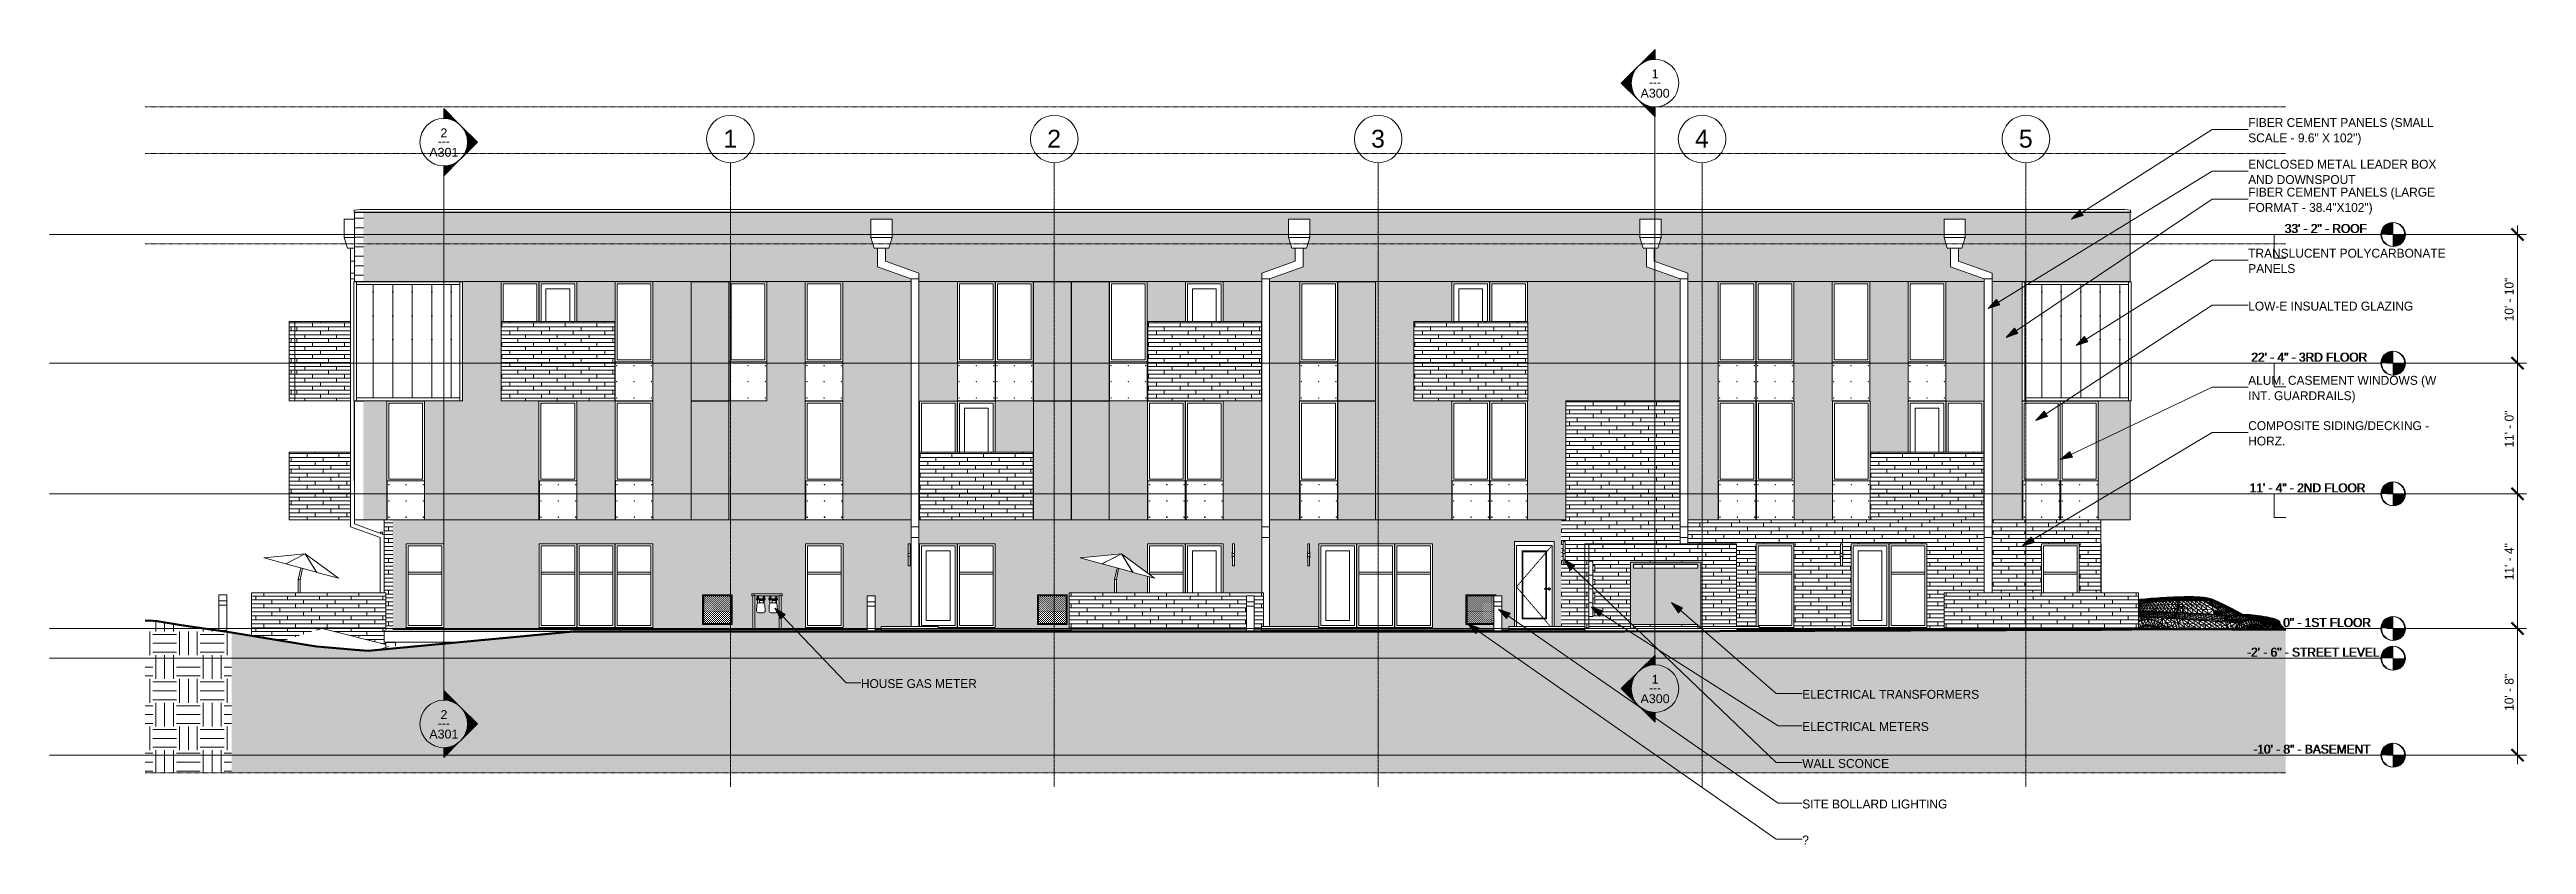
# Model space of a CAD drawing. Header units: inches. Extents: x -4169 to 1631, y -238 to 585.
# Drawn here: x -4169 to -1668, y -218 to 585 of the extents above; entities that cross this region are included whole.
import ezdxf

# ---------------------------------------------------------------- set-up
doc = ezdxf.new("R2010")
doc.units = ezdxf.units.IN
doc.header["$MEASUREMENT"] = 0
for name, pattern in [('Aligning Line 1_8_', [0.25, 0.125, -0.125]), ('Dash 1_16_', [0.125, 0.0625, -0.0625]), ('Grid Line 1_2_', [0.875, 0.5, -0.125, 0.125, -0.125])]:
    doc.linetypes.add(name, pattern=pattern)
for name, color, linetype, lineweight in [('0-1', 7, 'Continuous', 5), ('0-2', 191, 'Continuous', 5), ('0-3', 8, 'Continuous', 9), ('0-4', 165, 'Continuous', 5), ('A-ANNO-DIMS', 211, 'Continuous', 9), ('A-ANNO-DIMS-96', 211, 'Continuous', 9), ('A-DOOR', 31, 'Continuous', 13), ('A-DOOR-1', 31, 'Dash 1_16_', 9), ('A-DOOR-2', 31, 'Continuous', 9), ('A-DOOR-FRAM', 31, 'Continuous', 9), ('A-FLOR', 192, 'Continuous', 13), ('A-FLOR-1', 253, 'Continuous', 13), ('A-FLOR-LEVL', 51, 'Continuous', 9), ('A-FLOR-LEVL-1', 51, 'Grid Line 1_2_', 9), ('A-FLOR-LEVL-2', 9, 'Continuous', 9), ('A-FLOR-LEVL-3', 147, 'Continuous', 9), ('A-FLOR-PATT-1', 8, 'Continuous', 9), ('A-GENM', 5, 'Continuous', 9), ('A-GLAZ', 151, 'Continuous', 13), ('A-GLAZ-1', 151, 'Continuous', 9), ('A-GLAZ-CWMG', 51, 'Continuous', 9), ('A-WALL', 113, 'Continuous', 13), ('A-WALL-PATT-1', 111, 'Continuous', 9), ('C-TOPO', 7, 'Continuous', 9), ('C-TOPO-1', 250, 'Continuous', 50), ('E-ELEC-EQPM', 71, 'Continuous', 9), ('E-ELEC-FIXT', 91, 'Continuous', 9), ('E-LITE-EQPM', 33, 'Continuous', 9), ('G-ANNO-SYMB', 111, 'Aligning Line 1_8_', 9), ('G-ANNO-SYMB-1', 9, 'Aligning Line 1_8_', 9), ('G-ANNO-SYMB-2', 147, 'Aligning Line 1_8_', 9), ('G-ANNO-SYMB-3', 111, 'Continuous', 9), ('G-ANNO-TEXT', 231, 'Continuous', 9), ('G-IMPT', 8, 'Continuous', 9), ('L-SITE', 91, 'Continuous', 9), ('M-EQPM', 50, 'Continuous', 9), ('Q-SPCQ', 91, 'Continuous', 9), ('S-FNDN', 32, 'Continuous', 13), ('S-GRID-1', 1, 'Grid Line 1_2_', 9), ('S-GRID-IDEN', 1, 'Continuous', 9)]:
    doc.layers.add(name, color=color, linetype=linetype, lineweight=lineweight)
doc.styles.add('Arial', font='arial.ttf', dxfattribs={"height": 9})
doc.styles.add('Arial_1', font='arial.ttf', dxfattribs={"height": 18})
doc.styles.add('Century Gothic', font='ufonts.com_century-gothic.ttf', dxfattribs={"height": 9})
doc.dimstyles.new('OD__1_8__Tol__', dxfattribs={"dimscale": 12, "dimtxt": 9.397514, "dimasz": 1, "dimexe": 0.75, "dimexo": 0.5, "dimgap": 0.125, "dimtad": 1, "dimdec": 3, "dimrnd": 0.125, "dimzin": 3, "dimdsep": 46, "dimlunit": 4, "dimtxsty": 'Century Gothic', "dimblk1": 'OBLIQUE', "dimblk2": 'OBLIQUE', "dimsah": 1, "dimcen": 0.09, "dimdle": 0.75, "dimazin": 0, "dimtfac": 1, "dimtdec": 4, "dimtix": 1, "dimtmove": 0, "dimatfit": 3, "dimfxl": 1, "dimtvp": 1, "dimtfill": 1, "dimfrac": 2, "dimtolj": 1, "dimtzin": 0, "dimarcsym": 2})
pattern_1 = [(0, (-2936.56, 0), (24, 24), [24, -24]), (0, (-2936.56, 9), (24, 24), [24, -24]), (0, (-2936.56, 18), (24, 24), [24, -24]), (90, (-2933.56, 21), (-24, 24), [24, -24]), (90, (-2924.56, 21), (-24, 24), [24, -24]), (90, (-2915.56, 21), (-24, 24), [24, -24])]
pattern_2 = [(0, (-3865.17, 112.3), (-38.4, 120.375), [0.392, -38.007]), (0, (-3865.17, 112.7), (-38.4, 120.375), [0.392, -38.007]), (0, (-3865.17, 128.66), (-38.4, 120.375), [0.392, -38.007]), (0, (-3865.17, 129.05), (-38.4, 120.375), [0.392, -38.007]), (0, (-3865.17, 145.02), (-38.4, 120.375), [0.392, -38.007]), (0, (-3865.17, 145.41), (-38.4, 120.375), [0.392, -38.007]), (0, (-3865.17, 161.38), (-38.4, 120.375), [0.392, -38.007]), (0, (-3865.17, 161.77), (-38.4, 120.375), [0.392, -38.007]), (0, (-3865.17, 177.73), (-38.4, 120.375), [0.392, -38.007]), (0, (-3865.17, 178.12), (-38.4, 120.375), [0.392, -38.007]), (0, (-3865.17, 194.09), (-38.4, 120.375), [0.392, -38.007]), (0, (-3865.17, 194.48), (-38.4, 120.375), [0.392, -38.007]), (0, (-3865.17, 210.45), (-38.4, 120.375), [0.392, -38.007]), (0, (-3865.17, 210.84), (-38.4, 120.375), [0.392, -38.007]), (0, (-3865.17, 226.8), (-38.4, 120.375), [0.392, -38.007]), (0, (-3865.17, 227.2), (-38.4, 120.375), [0.392, -38.007]), (0, (-3847.72, 112.3), (-38.4, 120.375), [0.392, -38.007]), (0, (-3847.72, 112.7), (-38.4, 120.375), [0.392, -38.007]), (0, (-3847.72, 128.66), (-38.4, 120.375), [0.392, -38.007]), (0, (-3847.72, 129.05), (-38.4, 120.375), [0.392, -38.007]), (0, (-3847.72, 145.02), (-38.4, 120.375), [0.392, -38.007]), (0, (-3847.72, 145.41), (-38.4, 120.375), [0.392, -38.007]), (0, (-3847.72, 161.38), (-38.4, 120.375), [0.392, -38.007]), (0, (-3847.72, 161.77), (-38.4, 120.375), [0.392, -38.007]), (0, (-3847.72, 177.73), (-38.4, 120.375), [0.392, -38.007]), (0, (-3847.72, 178.12), (-38.4, 120.375), [0.392, -38.007]), (0, (-3847.72, 194.09), (-38.4, 120.375), [0.392, -38.007]), (0, (-3847.72, 194.48), (-38.4, 120.375), [0.392, -38.007]), (0, (-3847.72, 210.45), (-38.4, 120.375), [0.392, -38.007]), (0, (-3847.72, 210.84), (-38.4, 120.375), [0.392, -38.007]), (0, (-3847.72, 226.8), (-38.4, 120.375), [0.392, -38.007]), (0, (-3847.72, 227.2), (-38.4, 120.375), [0.392, -38.007]), (0, (-3830.27, 112.3), (-38.4, 120.375), [0.392, -38.007]), (0, (-3830.27, 112.7), (-38.4, 120.375), [0.392, -38.007]), (0, (-3830.27, 128.66), (-38.4, 120.375), [0.392, -38.007]), (0, (-3830.27, 129.05), (-38.4, 120.375), [0.392, -38.007]), (0, (-3830.27, 145.02), (-38.4, 120.375), [0.392, -38.007]), (0, (-3830.27, 145.41), (-38.4, 120.375), [0.392, -38.007]), (0, (-3830.27, 161.38), (-38.4, 120.375), [0.392, -38.007]), (0, (-3830.27, 161.77), (-38.4, 120.375), [0.392, -38.007]), (0, (-3830.27, 177.73), (-38.4, 120.375), [0.392, -38.007]), (0, (-3830.27, 178.12), (-38.4, 120.375), [0.392, -38.007]), (0, (-3830.27, 194.09), (-38.4, 120.375), [0.392, -38.007]), (0, (-3830.27, 194.48), (-38.4, 120.375), [0.392, -38.007]), (0, (-3830.27, 210.45), (-38.4, 120.375), [0.392, -38.007]), (0, (-3830.27, 210.84), (-38.4, 120.375), [0.392, -38.007]), (0, (-3830.27, 226.8), (-38.4, 120.375), [0.392, -38.007]), (0, (-3830.27, 227.2), (-38.4, 120.375), [0.392, -38.007]), (90, (-3866.91, 109.75), (-38.4, 2e-15), [120, -0.375]), (90, (-3866.536, 109.75), (-38.4, 2e-15), [120, -0.375]), (90, (-3865.17, 112.304), (-38.4, 2e-15), [0.392, -119.982]), (90, (-3865.17, 128.66), (-38.4, 2e-15), [0.392, -119.982]), (90, (-3865.17, 145.018), (-38.4, 2e-15), [0.392, -119.982]), (90, (-3865.17, 161.375), (-38.4, 2e-15), [0.392, -119.982]), (90, (-3865.17, 177.732), (-38.4, 2e-15), [0.392, -119.982]), (90, (-3865.17, 194.09), (-38.4, 2e-15), [0.392, -119.982]), (90, (-3865.17, 210.447), (-38.4, 2e-15), [0.392, -119.982]), (90, (-3865.17, 226.804), (-38.4, 2e-15), [0.392, -119.982]), (90, (-3864.777, 112.304), (-38.4, 2e-15), [0.392, -119.982]), (90, (-3864.777, 128.66), (-38.4, 2e-15), [0.392, -119.982]), (90, (-3864.777, 145.018), (-38.4, 2e-15), [0.392, -119.982]), (90, (-3864.777, 161.375), (-38.4, 2e-15), [0.392, -119.982]), (90, (-3864.777, 177.732), (-38.4, 2e-15), [0.392, -119.982]), (90, (-3864.777, 194.09), (-38.4, 2e-15), [0.392, -119.982]), (90, (-3864.777, 210.447), (-38.4, 2e-15), [0.392, -119.982]), (90, (-3864.777, 226.804), (-38.4, 2e-15), [0.392, -119.982]), (90, (-3847.72, 112.304), (-38.4, 2e-15), [0.392, -119.982]), (90, (-3847.72, 128.66), (-38.4, 2e-15), [0.392, -119.982]), (90, (-3847.72, 145.018), (-38.4, 2e-15), [0.392, -119.982]), (90, (-3847.72, 161.375), (-38.4, 2e-15), [0.392, -119.982]), (90, (-3847.72, 177.732), (-38.4, 2e-15), [0.392, -119.982]), (90, (-3847.72, 194.09), (-38.4, 2e-15), [0.392, -119.982]), (90, (-3847.72, 210.447), (-38.4, 2e-15), [0.392, -119.982]), (90, (-3847.72, 226.804), (-38.4, 2e-15), [0.392, -119.982]), (90, (-3847.327, 112.304), (-38.4, 2e-15), [0.392, -119.982]), (90, (-3847.327, 128.66), (-38.4, 2e-15), [0.392, -119.982]), (90, (-3847.327, 145.018), (-38.4, 2e-15), [0.392, -119.982]), (90, (-3847.327, 161.375), (-38.4, 2e-15), [0.392, -119.982]), (90, (-3847.327, 177.732), (-38.4, 2e-15), [0.392, -119.982]), (90, (-3847.327, 194.09), (-38.4, 2e-15), [0.392, -119.982]), (90, (-3847.327, 210.447), (-38.4, 2e-15), [0.392, -119.982]), (90, (-3847.327, 226.804), (-38.4, 2e-15), [0.392, -119.982]), (90, (-3830.27, 112.304), (-38.4, 2e-15), [0.392, -119.982]), (90, (-3830.27, 128.66), (-38.4, 2e-15), [0.392, -119.982]), (90, (-3830.27, 145.018), (-38.4, 2e-15), [0.392, -119.982]), (90, (-3830.27, 161.375), (-38.4, 2e-15), [0.392, -119.982]), (90, (-3830.27, 177.732), (-38.4, 2e-15), [0.392, -119.982]), (90, (-3830.27, 194.09), (-38.4, 2e-15), [0.392, -119.982]), (90, (-3830.27, 210.447), (-38.4, 2e-15), [0.392, -119.982]), (90, (-3830.27, 226.804), (-38.4, 2e-15), [0.392, -119.982]), (90, (-3829.877, 112.304), (-38.4, 2e-15), [0.392, -119.982]), (90, (-3829.877, 128.66), (-38.4, 2e-15), [0.392, -119.982]), (90, (-3829.877, 145.018), (-38.4, 2e-15), [0.392, -119.982]), (90, (-3829.877, 161.375), (-38.4, 2e-15), [0.392, -119.982]), (90, (-3829.877, 177.732), (-38.4, 2e-15), [0.392, -119.982]), (90, (-3829.877, 194.09), (-38.4, 2e-15), [0.392, -119.982]), (90, (-3829.877, 210.447), (-38.4, 2e-15), [0.392, -119.982]), (90, (-3829.877, 226.804), (-38.4, 2e-15), [0.392, -119.982]), (180, (-3828.51, 109.38), (-38.4, 120.375), [38.025, -0.375]), (180, (-3828.51, 109.75), (-38.4, 120.375), [38.025, -0.375])]
pattern_3 = [(0, (-3840.98, 140.604), (-120, 76.8), [0.392, -119.607]), (0, (-3840.98, 140.996), (-120, 76.8), [0.392, -119.607]), (0, (-3840.98, 150.204), (-120, 76.8), [0.392, -119.607]), (0, (-3840.98, 150.596), (-120, 76.8), [0.392, -119.607]), (0, (-3840.98, 159.804), (-120, 76.8), [0.392, -119.607]), (0, (-3840.98, 160.196), (-120, 76.8), [0.392, -119.607]), (0, (-3840.98, 169.404), (-120, 76.8), [0.392, -119.607]), (0, (-3840.98, 169.796), (-120, 76.8), [0.392, -119.607]), (0, (-3840.98, 179.004), (-120, 76.8), [0.392, -119.607]), (0, (-3840.98, 179.396), (-120, 76.8), [0.392, -119.607]), (0, (-3840.98, 188.604), (-120, 76.8), [0.392, -119.607]), (0, (-3840.98, 188.996), (-120, 76.8), [0.392, -119.607]), (0, (-3840.98, 198.204), (-120, 76.8), [0.392, -119.607]), (0, (-3840.98, 198.596), (-120, 76.8), [0.392, -119.607]), (0, (-3840.98, 207.804), (-120, 76.8), [0.392, -119.607]), (0, (-3840.98, 208.196), (-120, 76.8), [0.392, -119.607]), (0, (-3820.98, 140.604), (-120, 76.8), [0.392, -119.607]), (0, (-3820.98, 140.996), (-120, 76.8), [0.392, -119.607]), (0, (-3820.98, 150.204), (-120, 76.8), [0.392, -119.607]), (0, (-3820.98, 150.596), (-120, 76.8), [0.392, -119.607]), (0, (-3820.98, 159.804), (-120, 76.8), [0.392, -119.607]), (0, (-3820.98, 160.196), (-120, 76.8), [0.392, -119.607]), (0, (-3820.98, 169.404), (-120, 76.8), [0.392, -119.607]), (0, (-3820.98, 169.796), (-120, 76.8), [0.392, -119.607]), (0, (-3820.98, 179.004), (-120, 76.8), [0.392, -119.607]), (0, (-3820.98, 179.396), (-120, 76.8), [0.392, -119.607]), (0, (-3820.98, 188.604), (-120, 76.8), [0.392, -119.607]), (0, (-3820.98, 188.996), (-120, 76.8), [0.392, -119.607]), (0, (-3820.98, 198.204), (-120, 76.8), [0.392, -119.607]), (0, (-3820.98, 198.596), (-120, 76.8), [0.392, -119.607]), (0, (-3820.98, 207.804), (-120, 76.8), [0.392, -119.607]), (0, (-3820.98, 208.196), (-120, 76.8), [0.392, -119.607]), (0, (-3800.98, 140.604), (-120, 76.8), [0.392, -119.607]), (0, (-3800.98, 140.996), (-120, 76.8), [0.392, -119.607]), (0, (-3800.98, 150.204), (-120, 76.8), [0.392, -119.607]), (0, (-3800.98, 150.596), (-120, 76.8), [0.392, -119.607]), (0, (-3800.98, 159.804), (-120, 76.8), [0.392, -119.607]), (0, (-3800.98, 160.196), (-120, 76.8), [0.392, -119.607]), (0, (-3800.98, 169.404), (-120, 76.8), [0.392, -119.607]), (0, (-3800.98, 169.796), (-120, 76.8), [0.392, -119.607]), (0, (-3800.98, 179.004), (-120, 76.8), [0.392, -119.607]), (0, (-3800.98, 179.396), (-120, 76.8), [0.392, -119.607]), (0, (-3800.98, 188.604), (-120, 76.8), [0.392, -119.607]), (0, (-3800.98, 188.996), (-120, 76.8), [0.392, -119.607]), (0, (-3800.98, 198.204), (-120, 76.8), [0.392, -119.607]), (0, (-3800.98, 198.596), (-120, 76.8), [0.392, -119.607]), (0, (-3800.98, 207.804), (-120, 76.8), [0.392, -119.607]), (0, (-3800.98, 208.196), (-120, 76.8), [0.392, -119.607]), (0, (-3780.98, 140.604), (-120, 76.8), [0.392, -119.607]), (0, (-3780.98, 140.996), (-120, 76.8), [0.392, -119.607]), (0, (-3780.98, 150.204), (-120, 76.8), [0.392, -119.607]), (0, (-3780.98, 150.596), (-120, 76.8), [0.392, -119.607]), (0, (-3780.98, 159.804), (-120, 76.8), [0.392, -119.607]), (0, (-3780.98, 160.196), (-120, 76.8), [0.392, -119.607]), (0, (-3780.98, 169.404), (-120, 76.8), [0.392, -119.607]), (0, (-3780.98, 169.796), (-120, 76.8), [0.392, -119.607]), (0, (-3780.98, 179.004), (-120, 76.8), [0.392, -119.607]), (0, (-3780.98, 179.396), (-120, 76.8), [0.392, -119.607]), (0, (-3780.98, 188.604), (-120, 76.8), [0.392, -119.607]), (0, (-3780.98, 188.996), (-120, 76.8), [0.392, -119.607]), (0, (-3780.98, 198.204), (-120, 76.8), [0.392, -119.607]), (0, (-3780.98, 198.596), (-120, 76.8), [0.392, -119.607]), (0, (-3780.98, 207.804), (-120, 76.8), [0.392, -119.607]), (0, (-3780.98, 208.196), (-120, 76.8), [0.392, -119.607]), (0, (-3760.98, 140.604), (-120, 76.8), [0.392, -119.607]), (0, (-3760.98, 140.996), (-120, 76.8), [0.392, -119.607]), (0, (-3760.98, 150.204), (-120, 76.8), [0.392, -119.607]), (0, (-3760.98, 150.596), (-120, 76.8), [0.392, -119.607]), (0, (-3760.98, 159.804), (-120, 76.8), [0.392, -119.607]), (0, (-3760.98, 160.196), (-120, 76.8), [0.392, -119.607]), (0, (-3760.98, 169.404), (-120, 76.8), [0.392, -119.607]), (0, (-3760.98, 169.796), (-120, 76.8), [0.392, -119.607]), (0, (-3760.98, 179.004), (-120, 76.8), [0.392, -119.607]), (0, (-3760.98, 179.396), (-120, 76.8), [0.392, -119.607]), (0, (-3760.98, 188.604), (-120, 76.8), [0.392, -119.607]), (0, (-3760.98, 188.996), (-120, 76.8), [0.392, -119.607]), (0, (-3760.98, 198.204), (-120, 76.8), [0.392, -119.607]), (0, (-3760.98, 198.596), (-120, 76.8), [0.392, -119.607]), (0, (-3760.98, 207.804), (-120, 76.8), [0.392, -119.607]), (0, (-3760.98, 208.196), (-120, 76.8), [0.392, -119.607]), (0, (-3740.98, 140.604), (-120, 76.8), [0.392, -119.607]), (0, (-3740.98, 140.996), (-120, 76.8), [0.392, -119.607]), (0, (-3740.98, 150.204), (-120, 76.8), [0.392, -119.607]), (0, (-3740.98, 150.596), (-120, 76.8), [0.392, -119.607]), (0, (-3740.98, 159.804), (-120, 76.8), [0.392, -119.607]), (0, (-3740.98, 160.196), (-120, 76.8), [0.392, -119.607]), (0, (-3740.98, 169.404), (-120, 76.8), [0.392, -119.607]), (0, (-3740.98, 169.796), (-120, 76.8), [0.392, -119.607]), (0, (-3740.98, 179.004), (-120, 76.8), [0.392, -119.607]), (0, (-3740.98, 179.396), (-120, 76.8), [0.392, -119.607]), (0, (-3740.98, 188.604), (-120, 76.8), [0.392, -119.607]), (0, (-3740.98, 188.996), (-120, 76.8), [0.392, -119.607]), (0, (-3740.98, 198.204), (-120, 76.8), [0.392, -119.607]), (0, (-3740.98, 198.596), (-120, 76.8), [0.392, -119.607]), (0, (-3740.98, 207.804), (-120, 76.8), [0.392, -119.607]), (0, (-3740.98, 208.196), (-120, 76.8), [0.392, -119.607]), (90, (-3847.43, 155.2), (-120, 7e-15), [9.6, -67.2]), (90, (-3840.98, 140.6), (-120, 7e-15), [0.392, -76.407]), (90, (-3840.98, 150.2), (-120, 7e-15), [0.392, -76.407]), (90, (-3840.98, 159.8), (-120, 7e-15), [0.392, -76.407]), (90, (-3840.98, 169.4), (-120, 7e-15), [0.392, -76.407]), (90, (-3840.98, 179), (-120, 7e-15), [0.392, -76.407]), (90, (-3840.98, 188.6), (-120, 7e-15), [0.392, -76.407]), (90, (-3840.98, 198.2), (-120, 7e-15), [0.392, -76.407]), (90, (-3840.98, 207.8), (-120, 7e-15), [0.392, -76.407]), (90, (-3840.59, 140.6), (-120, 7e-15), [0.392, -76.407]), (90, (-3840.59, 150.2), (-120, 7e-15), [0.392, -76.407]), (90, (-3840.59, 159.8), (-120, 7e-15), [0.392, -76.407]), (90, (-3840.59, 169.4), (-120, 7e-15), [0.392, -76.407]), (90, (-3840.59, 179), (-120, 7e-15), [0.392, -76.407]), (90, (-3840.59, 188.6), (-120, 7e-15), [0.392, -76.407]), (90, (-3840.59, 198.2), (-120, 7e-15), [0.392, -76.407]), (90, (-3840.59, 207.8), (-120, 7e-15), [0.392, -76.407]), (90, (-3831.29, 174.4), (-120, 7e-15), [9.6, -67.2]), (90, (-3831.29, 203.2), (-120, 7e-15), [9.6, -67.2]), (90, (-3820.98, 140.6), (-120, 7e-15), [0.392, -76.407]), (90, (-3820.98, 150.2), (-120, 7e-15), [0.392, -76.407]), (90, (-3820.98, 159.8), (-120, 7e-15), [0.392, -76.407]), (90, (-3820.98, 169.4), (-120, 7e-15), [0.392, -76.407]), (90, (-3820.98, 179), (-120, 7e-15), [0.392, -76.407]), (90, (-3820.98, 188.6), (-120, 7e-15), [0.392, -76.407]), (90, (-3820.98, 198.2), (-120, 7e-15), [0.392, -76.407]), (90, (-3820.98, 207.8), (-120, 7e-15), [0.392, -76.407]), (90, (-3820.59, 140.6), (-120, 7e-15), [0.392, -76.407]), (90, (-3820.59, 150.2), (-120, 7e-15), [0.392, -76.407]), (90, (-3820.59, 159.8), (-120, 7e-15), [0.392, -76.407]), (90, (-3820.59, 169.4), (-120, 7e-15), [0.392, -76.407]), (90, (-3820.59, 179), (-120, 7e-15), [0.392, -76.407]), (90, (-3820.59, 188.6), (-120, 7e-15), [0.392, -76.407]), (90, (-3820.59, 198.2), (-120, 7e-15), [0.392, -76.407]), (90, (-3820.59, 207.8), (-120, 7e-15), [0.392, -76.407]), (90, (-3800.98, 140.6), (-120, 7e-15), [0.392, -76.407]), (90, (-3800.98, 150.2), (-120, 7e-15), [0.392, -76.407]), (90, (-3800.98, 159.8), (-120, 7e-15), [0.392, -76.407]), (90, (-3800.98, 169.4), (-120, 7e-15), [0.392, -76.407]), (90, (-3800.98, 179), (-120, 7e-15), [0.392, -76.407]), (90, (-3800.98, 188.6), (-120, 7e-15), [0.392, -76.407]), (90, (-3800.98, 198.2), (-120, 7e-15), [0.392, -76.407]), (90, (-3800.98, 207.8), (-120, 7e-15), [0.392, -76.407]), (90, (-3800.59, 140.6), (-120, 7e-15), [0.392, -76.407]), (90, (-3800.59, 150.2), (-120, 7e-15), [0.392, -76.407]), (90, (-3800.59, 159.8), (-120, 7e-15), [0.392, -76.407]), (90, (-3800.59, 169.4), (-120, 7e-15), [0.392, -76.407]), (90, (-3800.59, 179), (-120, 7e-15), [0.392, -76.407]), (90, (-3800.59, 188.6), (-120, 7e-15), [0.392, -76.407]), (90, (-3800.59, 198.2), (-120, 7e-15), [0.392, -76.407]), (90, (-3800.59, 207.8), (-120, 7e-15), [0.392, -76.407]), (90, (-3790.74, 145.6), (-120, 7e-15), [9.6, -67.2]), (90, (-3790.74, 184), (-120, 7e-15), [9.6, -67.2]), (90, (-3780.98, 140.6), (-120, 7e-15), [0.392, -76.407]), (90, (-3780.98, 150.2), (-120, 7e-15), [0.392, -76.407]), (90, (-3780.98, 159.8), (-120, 7e-15), [0.392, -76.407]), (90, (-3780.98, 169.4), (-120, 7e-15), [0.392, -76.407]), (90, (-3780.98, 179), (-120, 7e-15), [0.392, -76.407]), (90, (-3780.98, 188.6), (-120, 7e-15), [0.392, -76.407]), (90, (-3780.98, 198.2), (-120, 7e-15), [0.392, -76.407]), (90, (-3780.98, 207.8), (-120, 7e-15), [0.392, -76.407]), (90, (-3780.59, 140.6), (-120, 7e-15), [0.392, -76.407]), (90, (-3780.59, 150.2), (-120, 7e-15), [0.392, -76.407]), (90, (-3780.59, 159.8), (-120, 7e-15), [0.392, -76.407]), (90, (-3780.59, 169.4), (-120, 7e-15), [0.392, -76.407]), (90, (-3780.59, 179), (-120, 7e-15), [0.392, -76.407]), (90, (-3780.59, 188.6), (-120, 7e-15), [0.392, -76.407]), (90, (-3780.59, 198.2), (-120, 7e-15), [0.392, -76.407]), (90, (-3780.59, 207.8), (-120, 7e-15), [0.392, -76.407]), (90, (-3769.9, 164.8), (-120, 7e-15), [9.6, -67.2]), (90, (-3760.98, 140.6), (-120, 7e-15), [0.392, -76.407]), (90, (-3760.98, 150.2), (-120, 7e-15), [0.392, -76.407]), (90, (-3760.98, 159.8), (-120, 7e-15), [0.392, -76.407]), (90, (-3760.98, 169.4), (-120, 7e-15), [0.392, -76.407]), (90, (-3760.98, 179), (-120, 7e-15), [0.392, -76.407]), (90, (-3760.98, 188.6), (-120, 7e-15), [0.392, -76.407]), (90, (-3760.98, 198.2), (-120, 7e-15), [0.392, -76.407]), (90, (-3760.98, 207.8), (-120, 7e-15), [0.392, -76.407]), (90, (-3760.59, 140.6), (-120, 7e-15), [0.392, -76.407]), (90, (-3760.59, 150.2), (-120, 7e-15), [0.392, -76.407]), (90, (-3760.59, 159.8), (-120, 7e-15), [0.392, -76.407]), (90, (-3760.59, 169.4), (-120, 7e-15), [0.392, -76.407]), (90, (-3760.59, 179), (-120, 7e-15), [0.392, -76.407]), (90, (-3760.59, 188.6), (-120, 7e-15), [0.392, -76.407]), (90, (-3760.59, 198.2), (-120, 7e-15), [0.392, -76.407]), (90, (-3760.59, 207.8), (-120, 7e-15), [0.392, -76.407]), (90, (-3749.23, 136), (-120, 7e-15), [9.6, -67.2]), (90, (-3749.23, 193.6), (-120, 7e-15), [9.6, -67.2]), (90, (-3740.98, 140.6), (-120, 7e-15), [0.392, -76.407]), (90, (-3740.98, 150.2), (-120, 7e-15), [0.392, -76.407]), (90, (-3740.98, 159.8), (-120, 7e-15), [0.392, -76.407]), (90, (-3740.98, 169.4), (-120, 7e-15), [0.392, -76.407]), (90, (-3740.98, 179), (-120, 7e-15), [0.392, -76.407]), (90, (-3740.98, 188.6), (-120, 7e-15), [0.392, -76.407]), (90, (-3740.98, 198.2), (-120, 7e-15), [0.392, -76.407]), (90, (-3740.98, 207.8), (-120, 7e-15), [0.392, -76.407]), (90, (-3740.59, 140.6), (-120, 7e-15), [0.392, -76.407]), (90, (-3740.59, 150.2), (-120, 7e-15), [0.392, -76.407]), (90, (-3740.59, 159.8), (-120, 7e-15), [0.392, -76.407]), (90, (-3740.59, 169.4), (-120, 7e-15), [0.392, -76.407]), (90, (-3740.59, 179), (-120, 7e-15), [0.392, -76.407]), (90, (-3740.59, 188.6), (-120, 7e-15), [0.392, -76.407]), (90, (-3740.59, 198.2), (-120, 7e-15), [0.392, -76.407]), (90, (-3740.59, 207.8), (-120, 7e-15), [0.392, -76.407]), (180, (-3736.286, 136), (-120, 76.8), [120, 0, 0, 0]), (180, (-3736.286, 145.6), (-120, 76.8), [120, 0, 0, 0]), (180, (-3736.286, 155.2), (-120, 76.8), [120, 0, 0, 0]), (180, (-3736.286, 164.8), (-120, 76.8), [120, 0, 0, 0]), (180, (-3736.286, 174.4), (-120, 76.8), [120, 0, 0, 0]), (180, (-3736.286, 184), (-120, 76.8), [120, 0, 0, 0]), (180, (-3736.286, 193.6), (-120, 76.8), [120, 0, 0, 0]), (180, (-3736.286, 203.2), (-120, 76.8), [120, 0, 0, 0])]
pattern_4 = [(0, (-3824.324, 0.8), (0, 4), []), (90, (-3824.324, 0.8), (-8, 8), [4, -28]), (90, (-3808.324, 4.8), (-8, 8), [4, -28])]
pattern_5 = [(0, (-3826.511, -29.2), (0, 4), []), (90, (-3826.511, -29.2), (-8, 8), [4, -28]), (90, (-3810.511, -25.2), (-8, 8), [4, -28])]
pattern_6 = [(0, (-2678.449, 268.8), (0, 4), []), (90, (-2678.449, 268.8), (-8, 8), [4, -28]), (90, (-2662.449, 272.8), (-8, 8), [4, -28])]
pattern_7 = [(0, (-2947.249, 268.8), (0, 4), []), (90, (-2947.249, 268.8), (-8, 8), [4, -28]), (90, (-2931.249, 272.8), (-8, 8), [4, -28])]
pattern_8 = [(0, (-2217.824, 136.8), (0, 4), []), (90, (-2217.824, 136.8), (-8, 8), [4, -28]), (90, (-2201.824, 140.8), (-8, 8), [4, -28])]
pattern_9 = [(0, (-3177.836, 136.8), (0, 4), []), (90, (-3177.836, 136.8), (-8, 8), [4, -28]), (90, (-3161.836, 140.8), (-8, 8), [4, -28])]
pattern_10 = [(0, (-3600.049, 268.8), (0, 4), []), (90, (-3600.049, 268.8), (-8, 8), [4, -28]), (90, (-3584.049, 272.8), (-8, 8), [4, -28])]
pattern_11 = [(0, (-2616.599, 0.8), (0, 4), []), (90, (-2616.599, 0.8), (-8, 8), [4, -28]), (90, (-2600.599, 4.8), (-8, 8), [4, -28])]

msp = doc.modelspace()

# ---------------------------------------------------------------- texts
at = {"layer": 'A-FLOR-LEVL', "char_height": 9, "attachment_point": 1, "style": 'Century Gothic'}
for s, insert, width in [('33\' - 2" - ROOF', (-1912.3286, 408.5508), 104.232), ('22\' - 4" - 3RD FLOOR', (-1946.0798, 278.5508), 145.137), ('11\' - 4" - 2ND FLOOR', (-1947.8184, 146.5508), 147.258), ('0\' - 0" - 1ST FLOOR', (-1933.5696, 10.5508), 129.987), ('-2\' - 6" - STREET LEVEL', (-1950.3129, -19.4492), 150.288), ('-10\' - 8" - BASEMENT', (-1944.0767, -117.4492), 142.713)]:
    msp.add_mtext(s, dxfattribs=dict(at, insert=insert, width=width))
at = {"layer": 'G-ANNO-SYMB-3', "char_height": 9, "attachment_point": 1}
for s, insert, width, style in [('---', (-2553.7935, 556.355), 15.453, 'Century Gothic'), ('1', (-2551.1422, 564.8617), 8.484, 'Arial'), ('A300', (-2562.3863, 545.2255), 35.754, 'Arial'), ('2', (-3774.0447, 505.1897), 8.484, 'Arial'), ('A301', (-3785.2888, 485.5534), 35.754, 'Arial'), ('---', (-3776.696, 496.683), 15.453, 'Century Gothic'), ('1', (-2551.1422, -46.7986), 8.484, 'Arial'), ('A300', (-2562.3863, -66.4348), 35.754, 'Arial'), ('---', (-2553.7935, -55.3053), 15.453, 'Century Gothic'), ('---', (-3776.696, -91.0252), 15.453, 'Century Gothic'), ('2', (-3774.0447, -82.5185), 8.484, 'Arial'), ('A301', (-3785.2888, -102.1548), 35.754, 'Arial')]:
    msp.add_mtext(s, dxfattribs=dict(at, insert=insert, width=width, style=style))
at = {"layer": 'G-ANNO-TEXT', "char_height": 9, "attachment_point": 1, "style": 'Century Gothic'}
for s, insert, width in [('SCALE - 9.6" X 102")', (-1948.8644, 500.1488), 139.986), ('FIBER CEMENT PANELS (SMALL', (-1948.8644, 515.6488), 221.19), ('AND DOWNSPOUT', (-1948.8644, 457.984), 136.956), ('ENCLOSED METAL LEADER BOX', (-1948.8644, 473.484), 228.159), ('FIBER CEMENT PANELS (LARGE', (-1948.8644, 445.3332), 222.402), ('FORMAT - 38.4"X102")', (-1948.8644, 429.8332), 156.348), ('TRANSLUCENT POLYCARBONATE', (-1948.8644, 383.6037), 239.37), ('PANELS', (-1948.8644, 368.1037), 54.843), ('LOW-E INSUALTED GLAZING', (-1948.8644, 330.2098), 204.222), ('ALUM. CASEMENT WINDOWS (W', (-1948.8644, 255.1756), 239.673), ('INT. GUARDRAILS)', (-1948.8644, 239.6756), 132.108), ('COMPOSITE SIDING/DECKING -', (-1948.8644, 209.4009), 232.704), ('HORZ.', (-1948.8644, 193.9009), 44.844), ('HOUSE GAS METER', (-3349.5261, -51.1732), 138.168), ('ELECTRICAL TRANSFORMERS', (-2399.116, -62.0469), 208.161), ('ELECTRICAL METERS', (-2399.116, -94.593), 146.349), ('WALL SCONCE', (-2399.116, -131.7957), 110.292), ('SITE BOLLARD LIGHTING', (-2399.116, -172.8109), 175.134), ('?', (-2399.116, -209.2063), 9.09)]:
    msp.add_mtext(s, dxfattribs=dict(at, insert=insert, width=width))
at = {"layer": 'S-GRID-IDEN', "char_height": 18, "width": 16.968, "attachment_point": 1, "style": 'Arial_1'}
for s, insert in [('1', (-3488.4528, 503.7879)), ('2', (-3161.4528, 503.7879)), ('3', (-2834.4528, 503.7879)), ('4', (-2507.4528, 503.7879)), ('5', (-2180.4528, 503.7879))]:
    msp.add_mtext(s, dxfattribs=dict(at, insert=insert))

# ---------------------------------------------------------------- blocks, each defined once
blk = doc.blocks.new('Level - Level Head - Circle-V49-BUILDING ELEVATION - WEST')
at = {"layer": 'A-FLOR-LEVL'}
h = blk.add_hatch(color=256, dxfattribs=at)
edge = h.paths.add_edge_path(flags=0)
edge.add_line((-1802.2, 0), (-1814.2, 0))
edge.add_arc((-1802.2, 0), 12, 90, 180, ccw=False)
edge.add_line((-1802.2, 12), (-1802.2, 0))
h = blk.add_hatch(color=256, dxfattribs=at)
edge = h.paths.add_edge_path(flags=0)
edge.add_line((-1802.2, -12), (-1802.2, 0))
edge.add_line((-1802.2, 0), (-1790.2, 0))
edge.add_arc((-1802.2, 0), 12, 270, 360, ccw=False)
at = {"layer": 'A-FLOR-LEVL-2'}
blk.add_circle((-1802.2, 0), 12, dxfattribs=at)
blk = doc.blocks.new('CTR - 2nd Phase_rvt-1-BUILDING ELEVATION - WEST')
at = {"layer": 'A-FLOR-1'}
for p, q in [((-1922.7, 398), (-1910.9, 398)), ((-1922.7, 374), (-1922.7, 398)), ((-1910.9, 374), (-1922.7, 374)), ((-1922.7, 268), (-1910.9, 268)), ((-1922.7, 244), (-1922.7, 268)), ((-1910.9, 244), (-1922.7, 244)), ((-1922.7, 136), (-1910.9, 136)), ((-1922.7, 112), (-1922.7, 136)), ((-1910.9, 112), (-1922.7, 112)), ((-1941.2, 0), (-1938.9, 0)), ((-1937.9, 0), (-1933.3, 0)), ((-1933.3, 0.3), (-1910.9, 0.3)), ((-1933.3, 0), (-1933.3, 0.3))]:
    blk.add_line(p, q, dxfattribs=at)
at = {"layer": 'A-FLOR-LEVL-1'}
for p, q in [((-4168.7, 398), (-1814.2, 398)), ((-4168.7, 268), (-1814.2, 268)), ((-4168.7, 136), (-1814.2, 136)), ((-4168.7, 0), (-1814.2, 0)), ((-4168.7, -30), (-1814.2, -30)), ((-4168.7, -128), (-1814.2, -128))]:
    blk.add_line(p, q, dxfattribs=at)
at = {"layer": 'G-ANNO-SYMB-1'}
for p, q in [((-1910.9, 527), (-4072, 527)), ((-1910.9, 388.6), (-4072, 388.6))]:
    blk.add_line(p, q, dxfattribs=at)
at = {"layer": '0-2'}
for p in [(0, 398), (0, 268), (0, 136), (0, 0), (0, -30), (0, -128)]:
    blk.add_blockref('Level - Level Head - Circle-V49-BUILDING ELEVATION - WEST', p, dxfattribs=at)
at = {"layer": 'A-FLOR-LEVL', "char_height": 9, "attachment_point": 1, "style": 'Century Gothic'}
for s, insert, width in [('33\' - 2" - ROOF', (-1911.6, 408.6), 104.232), ('22\' - 4" - 3RD FLOOR', (-1945.3, 278.6), 145.137), ('11\' - 4" - 2ND FLOOR', (-1947.1, 146.6), 147.258), ('0\' - 0" - 1ST FLOOR', (-1932.8, 10.6), 129.987), ('-2\' - 6" - STREET LEVEL', (-1949.6, -19.4), 150.288), ('-10\' - 8" - BASEMENT', (-1943.3, -117.4), 142.713)]:
    blk.add_mtext(s, dxfattribs=dict(at, insert=insert, width=width))
blk = doc.blocks.new('Land_Rover_Evoque_-_SUV_Car_Vehicle_Automobile_13067 - Land Rover EVOQUE_dwg-1230547-BUILDING ELEVATION - WEST')
at = {"layer": 'A-GENM'}
for p, q in [((-2059.8, 29.2), (-2057.6, 29.6)), ((-2059.8, 29.2), (-2057.6, 29.6)), ((-2059.8, 29.2), (-2057.6, 29.6)), ((-2059.8, 29.2), (-2057.6, 29.6)), ((-2059.8, 29.2), (-2057.6, 29.5)), ((-2059.8, 29.1), (-2057.5, 29.5)), ((-2059.8, 29.2), (-2057.6, 29.5)), ((-2059.8, 29.1), (-2057.5, 29.5)), ((-2059.8, 29.1), (-2057.5, 29.4)), ((-2059.8, 29), (-2057.4, 29.3)), ((-2057.4, 29.3), (-2059.8, 28.9)), ((-2057.4, 29.3), (-2059.8, 28.9)), ((-2059.8, 28.8), (-2057.3, 29)), ((-2059.8, 28.7), (-2057.3, 29)), ((-2059.8, 28.5), (-2057.3, 29)), ((-2059.8, 28.4), (-2057.2, 28.7)), ((-2059.8, 28.2), (-2057.2, 28.7)), ((-2059.8, 28.2), (-2057.2, 28.4)), ((-2059.8, 28.1), (-2058.9, 28)), ((-2059.8, 27.5), (-2058.9, 28)), ((-2059.8, 26.9), (-2058.9, 28)), ((-2059.8, 26), (-2058.6, 25.5)), ((-2059.8, 25.8), (-2059, 25.2)), ((-2059.8, 25.8), (-2059.4, 25.7)), ((-2059.8, 25.5), (-2059, 25.2)), ((-2059.8, 25.5), (-2059, 25.2)), ((-2059.8, 25.1), (-2059.5, 25.4)), ((-2059.8, 24.9), (-2059.4, 25.3)), ((-2059.8, 24.6), (-2059, 25.2)), ((-2059.8, 24.3), (-2058.6, 25.1)), ((-2059.8, 23.8), (-2058.4, 25)), ((-2059.6, 25.8), (-2058.3, 25.8)), ((-2059.5, 25.7), (-2052.5, 30)), ((-2059.5, 29), (-2057.5, 29.4)), ((-2059.5, 29), (-2057.5, 29.4)), ((-2059, 25.2), (-2058.6, 25.5)), ((-2059, 25.2), (-2057.8, 24.9)), ((-2059, 25.2), (-2057.8, 24.9)), ((-2058.9, 28), (-2057.2, 28.4)), ((-2058.9, 28), (-2057.1, 28.1)), ((-2058.6, 25.5), (-2058.9, 28)), ((-2058.6, 25.5), (-2057.1, 28.1)), ((-2058.6, 25.5), (-2054.7, 26.2)), ((-2058.6, 25.5), (-2057.8, 24.9)), ((-2058.6, 25.5), (-2056.6, 24.6)), ((-2056.6, 25.9), (-2058.3, 25.8)), ((-2057.9, 23.3), (-2054.7, 25.9)), ((-2052.4, 30), (-2057.6, 29.6)), ((-2052.4, 30), (-2057.6, 29.6)), ((-2052.4, 30), (-2057.6, 29.5)), ((-2052.4, 30), (-2057.6, 29.6)), ((-2057.6, 29.6), (-2057.6, 29.6)), ((-2057.6, 29.5), (-2057.6, 29.6)), ((-2057.6, 29.6), (-2057.6, 29.6)), ((-2057.5, 29.5), (-2057.6, 29.5)), ((-2052.4, 30), (-2057.5, 29.5)), ((-2052.3, 29.9), (-2057.5, 29.5)), ((-2052.3, 29.9), (-2057.5, 29.4)), ((-2057.5, 29.5), (-2057.5, 29.4)), ((-2057.4, 29.3), (-2057.5, 29.4)), ((-2052.3, 29.9), (-2057.4, 29.3)), ((-2052.4, 29.7), (-2057.4, 29.3)), ((-2052.4, 29.5), (-2057.4, 29.3)), ((-2057.4, 29.3), (-2057.3, 29)), ((-2052.4, 29.4), (-2057.3, 29)), ((-2052.3, 29.2), (-2057.3, 29)), ((-2057.3, 29), (-2057.2, 28.7)), ((-2052.3, 29.2), (-2057.2, 28.7)), ((-2052.3, 29.2), (-2057.2, 28.4)), ((-2057.2, 28.4), (-2052.1, 28.9)), ((-2057.2, 28.7), (-2057.2, 28.4)), ((-2057.1, 28.1), (-2057.2, 28.4)), ((-2057.1, 28.1), (-2052.1, 28.9)), ((-2057.1, 28.1), (-2052.1, 28.5)), ((-2057.1, 28.1), (-2053.1, 27.5)), ((-2057.1, 28.1), (-2054.7, 26.2)), ((-2056.7, 23.3), (-2054.7, 25.9)), ((-2056.6, 24.6), (-2054.7, 26.2)), ((-2054.7, 25.9), (-2056.6, 24.6)), ((-2054.7, 25.9), (-2055.2, 25.8)), ((-2055, 25.9), (-2054.7, 25.9)), ((-2054.8, 26.1), (-2054.6, 26.1)), ((-2054.7, 26.2), (-2052, 27.6)), ((-2053.1, 27.5), (-2054.7, 26.2)), ((-2054.7, 26.2), (-2052.4, 26.3)), ((-2054.7, 25.9), (-2054.2, 26.2)), ((-2054.7, 25.9), (-2054.4, 26.2)), ((-2054.7, 25.9), (-2052.4, 26.1)), ((-2054.3, 23.4), (-2054.7, 25.9)), ((-2054.5, 26.2), (-2054.6, 26.1)), ((-2054.6, 26.2), (-2054.6, 26.1)), ((-2054.6, 26), (-2054.2, 26.2)), ((-2054.6, 26), (-2052.4, 26.1)), ((-2054.3, 23.4), (-2052.4, 26.1)), ((-2054.3, 23.4), (-2052.4, 26.1)), ((-2053.1, 27.5), (-2052.1, 28.5)), ((-2052.1, 28.5), (-2053.1, 27.5)), ((-2053.1, 27.5), (-2052, 27.6)), ((-2052.4, 30), (-2049.9, 30.3)), ((-2052.4, 30), (-2049.9, 30.3)), ((-2052.4, 30), (-2049.9, 30.2)), ((-2052.4, 30), (-2052.4, 30)), ((-2052.4, 30), (-2052.3, 29.9)), ((-2052.4, 29.7), (-2052.4, 30)), ((-2052.4, 30), (-2052.4, 29.7)), ((-2052.4, 30), (-2052.4, 30)), ((-2052.4, 30), (-2052.4, 30)), ((-2052.4, 30), (-2052.3, 29.9)), ((-2049.9, 29.9), (-2052.4, 29.7)), ((-2049.9, 29.9), (-2052.4, 29.7)), ((-2052.4, 29.7), (-2052.4, 29.8)), ((-2052.3, 29.7), (-2052.4, 29.7)), ((-2052.3, 29.5), (-2052.4, 29.7)), ((-2052.4, 29.7), (-2052.4, 29.1)), ((-2052.4, 29.7), (-2052.4, 29.7)), ((-2052.4, 29.4), (-2052.3, 29.5)), ((-2052.3, 29.5), (-2052.4, 29.4)), ((-2052.4, 28.7), (-2052.4, 28.6)), ((-2049.7, 27.7), (-2052.4, 26.3)), ((-2052, 27.6), (-2052.4, 26.3)), ((-2050, 26.5), (-2052.4, 26.3)), ((-2052.4, 26.1), (-2050, 26.3)), ((-2052.4, 26.1), (-2050, 26.3)), ((-2051.8, 23.5), (-2052.4, 26.1)), ((-2052.3, 29.9), (-2049.9, 30.2)), ((-2052.3, 29.9), (-2049.8, 30.1)), ((-2052.3, 29.7), (-2049.8, 30.1)), ((-2052.3, 29.9), (-2052.3, 29.7)), ((-2052.3, 29.9), (-2052.3, 29.7)), ((-2052.3, 29.7), (-2049.8, 29.9)), ((-2052.3, 29.7), (-2052.2, 29.5)), ((-2052.3, 29.7), (-2052.2, 29.5)), ((-2052.2, 29.5), (-2052.3, 29.5)), ((-2052.2, 29.5), (-2052.3, 29.5)), ((-2052.2, 29.2), (-2052.3, 29.5)), ((-2052.3, 28.8), (-2052.1, 28.9)), ((-2052.2, 29.5), (-2049.8, 29.9)), ((-2052.2, 29.5), (-2049.7, 29.7)), ((-2052.2, 29.5), (-2052.1, 29.2)), ((-2052.2, 29.5), (-2052.1, 29.2)), ((-2052.2, 29.5), (-2049.7, 29.4)), ((-2052.2, 29.2), (-2049.7, 29.4)), ((-2052.1, 29.2), (-2052.2, 29.2)), ((-2052.1, 28.9), (-2052.2, 29.2)), ((-2052.2, 29.2), (-2052.1, 29.2)), ((-2052.2, 28.8), (-2052.1, 28.9)), ((-2052.1, 28.9), (-2052.2, 27.7)), ((-2052.1, 28.5), (-2052.2, 27.3)), ((-2052.1, 29.2), (-2052.1, 28.9)), ((-2052.1, 29.2), (-2049.6, 29)), ((-2052.1, 28.5), (-2049.6, 29)), ((-2052.1, 28.9), (-2049.6, 29)), ((-2052.1, 28.5), (-2052.1, 28.9)), ((-2052.1, 28.5), (-2052.1, 28.9)), ((-2052.1, 28.5), (-2049.6, 28.7)), ((-2052.1, 28.5), (-2052, 27.6)), ((-2049.6, 28.7), (-2052, 27.6)), ((-2049.7, 27.7), (-2052, 27.6)), ((-2051.8, 23.5), (-2050, 26.3)), ((-2051.7, 26.2), (-2051.5, 26.4)), ((-2050.6, 29), (-2049.8, 29.3)), ((-2050.5, 29), (-2049.8, 29.3)), ((-2050.2, 29.3), (-2049.7, 29.4)), ((-2049.7, 27.7), (-2050, 26.5)), ((-2047.9, 26.7), (-2050, 26.5)), ((-2050, 26.3), (-2047.9, 26.5)), ((-2049.4, 23.6), (-2050, 26.3)), ((-2047.1, 30.5), (-2049.9, 30.3)), ((-2047.1, 30.5), (-2049.9, 30.2)), ((-2047.1, 30.5), (-2049.9, 30.2)), ((-2049.9, 30.3), (-2049.9, 30.2)), ((-2049.8, 30.1), (-2049.9, 30.2)), ((-2049.9, 29.9), (-2049.8, 29.9)), ((-2047.1, 30.5), (-2049.8, 30.1)), ((-2049.8, 29.9), (-2047.1, 30.4)), ((-2049.8, 30.1), (-2047.1, 30.4)), ((-2047.1, 30.2), (-2049.8, 29.9)), ((-2049.8, 29.9), (-2049.8, 30.1)), ((-2049.7, 29.7), (-2049.8, 29.9)), ((-2049.7, 29.7), (-2047.1, 30.2)), ((-2047, 29.9), (-2049.7, 29.7)), ((-2047, 29.6), (-2049.7, 29.7)), ((-2049.7, 29.7), (-2049.7, 29.4)), ((-2047, 29.6), (-2049.7, 29.4)), ((-2047, 29.6), (-2049.7, 29.4)), ((-2049.7, 29.4), (-2049.6, 29)), ((-2047.1, 28.9), (-2049.7, 27.7)), ((-2049.6, 28.7), (-2049.7, 27.7)), ((-2047.3, 27.9), (-2049.7, 27.7)), ((-2049.7, 27.7), (-2047.9, 26.7)), ((-2047, 29.6), (-2049.6, 29)), ((-2047, 29.2), (-2049.6, 29)), ((-2049.6, 29), (-2049.6, 28.7)), ((-2049.6, 29), (-2047.1, 28.9)), ((-2049.6, 28.7), (-2047.1, 28.9)), ((-2049.5, 26.4), (-2047.9, 26.5)), ((-2049.4, 23.6), (-2047.9, 26.5)), ((-2048.2, 26.5), (-2048.3, 26.6)), ((-2047.9, 26.5), (-2048.2, 26.1)), ((-2047.9, 26.5), (-2048, 26.4)), ((-2047.3, 27.9), (-2047.9, 26.7)), ((-2045.5, 26.8), (-2047.9, 26.7)), ((-2047.9, 26.5), (-2045.5, 26.7)), ((-2046.7, 23.6), (-2047.9, 26.5)), ((-2047.7, 26.5), (-2047.7, 26.7)), ((-2043.9, 29.1), (-2047.3, 27.9)), ((-2047.1, 28.9), (-2047.3, 27.9)), ((-2044.5, 28.1), (-2047.3, 27.9)), ((-2047.3, 27.9), (-2045.5, 26.8)), ((-2047.2, 26.5), (-2046.9, 26.7)), ((-2047.1, 30.5), (-2043.9, 30.7)), ((-2047.1, 30.5), (-2043.9, 30.7)), ((-2043.9, 30.7), (-2047.1, 30.5)), ((-2047.1, 30.5), (-2043.8, 30.6)), ((-2047.1, 30.2), (-2043.8, 30.6)), ((-2047.1, 30.4), (-2043.8, 30.6)), ((-2047.1, 30.5), (-2047.1, 30.5)), ((-2047.1, 30.5), (-2047.1, 30.4)), ((-2043.8, 30.4), (-2047.1, 30.2)), ((-2047.1, 30.2), (-2047.1, 30.4)), ((-2047, 29.9), (-2047.1, 30.2)), ((-2047, 29.2), (-2047.1, 28.9)), ((-2047.1, 28.9), (-2043.9, 29.1)), ((-2043.8, 30.4), (-2047, 29.9)), ((-2043.8, 30.1), (-2047, 29.9)), ((-2043.8, 29.8), (-2047, 29.9)), ((-2047, 29.9), (-2047, 29.6)), ((-2043.8, 29.8), (-2047, 29.6)), ((-2043.8, 29.8), (-2047, 29.2)), ((-2043.8, 29.8), (-2047, 29.6)), ((-2047, 29.6), (-2047, 29.2)), ((-2043.8, 29.5), (-2047, 29.2)), ((-2047, 29.2), (-2043.9, 29.1)), ((-2046.7, 23.6), (-2045.5, 26.7)), ((-2045.9, 26.6), (-2045.5, 26.7)), ((-2044.5, 28.1), (-2045.5, 26.8)), ((-2042.3, 27.1), (-2045.5, 26.8)), ((-2045.5, 26.7), (-2042.4, 26.9)), ((-2045.5, 26.7), (-2045.4, 26.8)), ((-2043.5, 23.7), (-2045.5, 26.7)), ((-2043.9, 29.1), (-2044.5, 28.1)), ((-2041.4, 28.2), (-2044.5, 28.1)), ((-2044.5, 28.1), (-2042.3, 27.1)), ((-2043.9, 30.7), (-2040.6, 31)), ((-2043.9, 30.7), (-2040.6, 31)), ((-2043.9, 30.7), (-2040.6, 30.9)), ((-2043.9, 30.7), (-2043.9, 30.7)), ((-2043.9, 30.7), (-2043.8, 30.6)), ((-2040.6, 29.7), (-2043.9, 29.1)), ((-2043.8, 29.5), (-2043.9, 29.1)), ((-2043.9, 29.1), (-2040.6, 29.3)), ((-2043.9, 29.1), (-2041.4, 28.2)), ((-2043.8, 30.6), (-2040.6, 30.9)), ((-2043.8, 30.4), (-2040.6, 30.8)), ((-2043.8, 30.6), (-2040.6, 30.8)), ((-2040.6, 30.6), (-2043.8, 30.1)), ((-2040.6, 30.6), (-2043.8, 30.4)), ((-2043.8, 30.4), (-2043.8, 30.6)), ((-2040.6, 30.4), (-2043.8, 30.1)), ((-2043.8, 30.1), (-2043.8, 30.4)), ((-2043.8, 30.1), (-2040.6, 30.1)), ((-2043.8, 30.1), (-2043.8, 29.8)), ((-2040.6, 30.1), (-2043.8, 29.8)), ((-2040.6, 30.1), (-2043.8, 29.8)), ((-2043.8, 29.8), (-2040.6, 29.7)), ((-2043.8, 29.8), (-2043.8, 29.5)), ((-2040.6, 29.7), (-2043.8, 29.5)), ((-2043.5, 23.7), (-2042.4, 26.9)), ((-2042.5, 27), (-2042.4, 26.9)), ((-2042.4, 26.9), (-2038.8, 27.1)), ((-2042.4, 26.9), (-2042.2, 27.1)), ((-2042.4, 26.9), (-2042, 27.1)), ((-2039.9, 23.8), (-2042.4, 26.9)), ((-2038, 28.4), (-2042.3, 27.1)), ((-2041.4, 28.2), (-2042.3, 27.1)), ((-2038.8, 27.2), (-2042.3, 27.1)), ((-2037.3, 29.4), (-2041.4, 28.2)), ((-2040.6, 29.3), (-2041.4, 28.2)), ((-2038, 28.4), (-2041.4, 28.2)), ((-2040.6, 31), (-2037.4, 31.2)), ((-2040.6, 30.8), (-2037.4, 31.1)), ((-2040.6, 30.9), (-2037.4, 31.1)), ((-2037.4, 31.1), (-2040.6, 31)), ((-2040.6, 30.6), (-2037.4, 31)), ((-2040.6, 30.8), (-2037.4, 31)), ((-2040.6, 30.9), (-2040.6, 31)), ((-2040.6, 30.8), (-2040.6, 30.9)), ((-2037.4, 30.8), (-2040.6, 30.4)), ((-2037.4, 30.8), (-2040.6, 30.6)), ((-2040.6, 30.6), (-2040.6, 30.8)), ((-2037.4, 30.6), (-2040.6, 30.4)), ((-2040.6, 30.4), (-2040.6, 30.6)), ((-2040.6, 30.4), (-2037.3, 30.2)), ((-2040.6, 30.4), (-2040.6, 30.1)), ((-2037.3, 30.2), (-2040.6, 30.1)), ((-2037.3, 30.2), (-2040.6, 29.7)), ((-2040.6, 30.1), (-2037.3, 30.2)), ((-2040.6, 30.1), (-2040.6, 29.7)), ((-2037.3, 29.9), (-2040.6, 29.7)), ((-2037.3, 29.9), (-2040.6, 29.3)), ((-2040.6, 29.7), (-2040.6, 29.3)), ((-2040.6, 29.3), (-2037.3, 29.4)), ((-2039.9, 23.8), (-2038.8, 27.1)), ((-2038, 28.4), (-2038.8, 27.2)), ((-2035.5, 27.4), (-2038.8, 27.2)), ((-2038.8, 27.1), (-2035.5, 27.3)), ((-2038.7, 27.3), (-2038.8, 27.1)), ((-2038.8, 27.1), (-2038.4, 27.3)), ((-2036.5, 23.9), (-2038.8, 27.1)), ((-2034.1, 29.6), (-2038, 28.4)), ((-2037.3, 29.4), (-2038, 28.4)), ((-2034.7, 28.6), (-2038, 28.4)), ((-2038, 28.4), (-2035.5, 27.4)), ((-2037.4, 31.2), (-2034.2, 31.4)), ((-2037.4, 31.1), (-2034.2, 31.4)), ((-2037.4, 31), (-2034.2, 31.3)), ((-2037.4, 31.1), (-2034.2, 31.3)), ((-2034.2, 31.2), (-2037.4, 30.8)), ((-2034.2, 31.2), (-2037.4, 31)), ((-2037.4, 31.1), (-2037.4, 31.2)), ((-2037.4, 31), (-2037.4, 31.1)), ((-2034.2, 31), (-2037.4, 30.6)), ((-2034.2, 31), (-2037.4, 30.8)), ((-2037.4, 30.8), (-2037.4, 31)), ((-2037.4, 30.6), (-2037.4, 30.8)), ((-2034.1, 30.7), (-2037.4, 30.6)), ((-2037.4, 30.6), (-2034.1, 30.4)), ((-2037.4, 30.6), (-2037.3, 30.2)), ((-2034.1, 30.4), (-2037.3, 30.2)), ((-2037.3, 30.2), (-2034.1, 30.4)), ((-2037.3, 30.2), (-2034.1, 30)), ((-2037.3, 30.2), (-2037.3, 29.9)), ((-2034.1, 30), (-2037.3, 29.9)), ((-2037.3, 29.9), (-2037.3, 29.4)), ((-2037.3, 29.9), (-2034.1, 29.6)), ((-2037.3, 29.4), (-2034.1, 29.6)), ((-2036.8, 30.9), (-2032.6, 31.1)), ((-2036.8, 30.9), (-2036.7, 30.9)), ((-2036.7, 30.9), (-2036.7, 30.2)), ((-2032.6, 30.5), (-2036.7, 30.2)), ((-2036.5, 23.9), (-2035.5, 27.3)), ((-2035.5, 27.4), (-2031.3, 28.7)), ((-2034.7, 28.6), (-2035.5, 27.4)), ((-2035.5, 27.4), (-2032, 27.6)), ((-2035.5, 27.3), (-2035.1, 27.5)), ((-2035.5, 27.3), (-2032, 27.4)), ((-2035.4, 27.4), (-2035.5, 27.3)), ((-2032.9, 24), (-2035.5, 27.3)), ((-2030.9, 29.7), (-2034.7, 28.6)), ((-2034.1, 29.6), (-2034.7, 28.6)), ((-2034.7, 28.6), (-2031.3, 28.7)), ((-2031, 31.6), (-2034.2, 31.4)), ((-2031, 31.6), (-2034.2, 31.3)), ((-2034.2, 31.2), (-2031, 31.5)), ((-2034.2, 31.3), (-2031, 31.5)), ((-2031, 31.4), (-2034.2, 31)), ((-2031, 31.4), (-2034.2, 31.2)), ((-2034.2, 31.3), (-2034.2, 31.4)), ((-2034.2, 31.2), (-2034.2, 31.3)), ((-2030.9, 31.2), (-2034.2, 31)), ((-2034.2, 31), (-2034.2, 31.2)), ((-2034.2, 31), (-2030.9, 30.9)), ((-2034.2, 31), (-2034.1, 30.7)), ((-2030.9, 30.9), (-2034.1, 30.7)), ((-2034.1, 30.7), (-2030.9, 30.6)), ((-2034.1, 30.7), (-2034.1, 30.4)), ((-2030.9, 30.6), (-2034.1, 30.4)), ((-2034.1, 30.4), (-2030.9, 30.6)), ((-2034.1, 30.4), (-2034.1, 30)), ((-2034.1, 30.4), (-2030.8, 30.2)), ((-2034.1, 30), (-2030.8, 30.2)), ((-2034.1, 30), (-2034.1, 29.6)), ((-2034.1, 30), (-2030.9, 29.7)), ((-2034.1, 29.6), (-2030.9, 29.7)), ((-2032.9, 24), (-2032, 27.4)), ((-2032.6, 31.1), (-2032.6, 31.1)), ((-2032, 27.6), (-2028, 28.8)), ((-2031.3, 28.7), (-2032, 27.6)), ((-2032, 27.6), (-2028.5, 27.8)), ((-2032, 27.4), (-2028.5, 27.6)), ((-2031.9, 27.6), (-2032, 27.4)), ((-2032, 27.4), (-2031.6, 27.6)), ((-2029.4, 24), (-2032, 27.4)), ((-2031.3, 28.7), (-2027.7, 29.8)), ((-2030.9, 29.7), (-2031.3, 28.7)), ((-2031.3, 28.7), (-2028, 28.8)), ((-2027.8, 31.7), (-2031, 31.6)), ((-2031, 31.6), (-2027.7, 31.7)), ((-2027.7, 31.7), (-2031, 31.4)), ((-2027.7, 31.7), (-2031, 31.5)), ((-2031, 31.6), (-2031, 31.5)), ((-2027.7, 31.6), (-2031, 31.4)), ((-2031, 31.4), (-2031, 31.5)), ((-2030.9, 31.2), (-2031, 31.4)), ((-2027.7, 31.6), (-2030.9, 31.2)), ((-2027.7, 31.3), (-2030.9, 31.2)), ((-2027.7, 31.3), (-2030.9, 30.9)), ((-2030.9, 31.2), (-2030.9, 30.9)), ((-2027.7, 31), (-2030.9, 30.9)), ((-2027.7, 31), (-2030.9, 30.6)), ((-2030.9, 30.9), (-2030.9, 30.6)), ((-2030.9, 30.6), (-2027.7, 30.7)), ((-2030.9, 30.6), (-2027.7, 30.7)), ((-2030.9, 30.6), (-2030.8, 30.2)), ((-2030.9, 29.7), (-2027.6, 30.3)), ((-2030.9, 29.7), (-2030.8, 30.2)), ((-2030.9, 29.7), (-2027.7, 29.8)), ((-2027.7, 30.7), (-2030.8, 30.2)), ((-2030.8, 30.2), (-2027.6, 30.3)), ((-2029.4, 24), (-2028.5, 27.6)), ((-2028.5, 27.8), (-2024.7, 29)), ((-2028, 28.8), (-2028.5, 27.8)), ((-2028.5, 27.8), (-2025, 27.9)), ((-2028.5, 27.8), (-2028.5, 27.6)), ((-2028.5, 27.6), (-2028.2, 27.8)), ((-2028.5, 27.6), (-2025, 27.7)), ((-2025.8, 24.1), (-2028.5, 27.6)), ((-2028, 28.8), (-2024.5, 29.9)), ((-2028, 28.8), (-2027.7, 29.8)), ((-2028, 28.8), (-2024.7, 29)), ((-2024.4, 31.9), (-2027.8, 31.7)), ((-2027.8, 31.7), (-2027.7, 31.7)), ((-2024.4, 31.9), (-2027.7, 31.7)), ((-2024.4, 31.8), (-2027.7, 31.6)), ((-2024.4, 31.8), (-2027.7, 31.7)), ((-2024.4, 31.7), (-2027.7, 31.6)), ((-2024.4, 31.7), (-2027.7, 31.3)), ((-2027.7, 31.6), (-2027.7, 31.7)), ((-2027.7, 31.6), (-2027.7, 31.3)), ((-2024.4, 31.5), (-2027.7, 31.3)), ((-2024.4, 31.5), (-2027.7, 31)), ((-2027.7, 31.3), (-2027.7, 31)), ((-2024.4, 31.2), (-2027.7, 31)), ((-2024.4, 31.2), (-2027.7, 30.7)), ((-2027.7, 31), (-2027.7, 30.7)), ((-2024.4, 30.9), (-2027.7, 30.7)), ((-2027.7, 30.7), (-2024.4, 30.9)), ((-2027.7, 30.7), (-2024.5, 30.4)), ((-2027.7, 30.7), (-2027.6, 30.3)), ((-2027.7, 29.8), (-2024.5, 30.4)), ((-2027.7, 29.8), (-2027.6, 30.3)), ((-2024.5, 29.9), (-2027.7, 29.8)), ((-2024.5, 30.4), (-2027.6, 30.3)), ((-2025.8, 24.1), (-2025, 27.7)), ((-2024.7, 29), (-2025, 27.9)), ((-2025, 27.9), (-2021.4, 29)), ((-2025, 27.9), (-2021.5, 28)), ((-2025, 27.9), (-2025, 27.7)), ((-2025, 27.7), (-2024.7, 27.9)), ((-2025, 27.7), (-2021.6, 27.8)), ((-2022.3, 24.1), (-2025, 27.7)), ((-2024.7, 29), (-2021.2, 30)), ((-2024.7, 29), (-2024.5, 29.9)), ((-2024.7, 29), (-2021.4, 29)), ((-2021.2, 31), (-2024.5, 30.4)), ((-2024.4, 30.9), (-2024.5, 30.4)), ((-2021.2, 30.5), (-2024.5, 30.4)), ((-2021.2, 30), (-2024.5, 30.4)), ((-2024.5, 29.9), (-2024.5, 30.4)), ((-2021.2, 30), (-2024.5, 29.9)), ((-2020.7, 32), (-2024.4, 31.9)), ((-2020.7, 32), (-2024.4, 31.8)), ((-2024.4, 31.9), (-2024.4, 31.8)), ((-2020.7, 31.9), (-2024.4, 31.7)), ((-2020.7, 31.9), (-2024.4, 31.8)), ((-2020.8, 31.8), (-2024.4, 31.7)), ((-2020.8, 31.8), (-2024.4, 31.5)), ((-2024.4, 31.7), (-2024.4, 31.8)), ((-2024.4, 31.7), (-2024.4, 31.5)), ((-2020.9, 31.6), (-2024.4, 31.5)), ((-2020.9, 31.6), (-2024.4, 31.2)), ((-2024.4, 31.5), (-2024.4, 31.2)), ((-2024.4, 31.2), (-2021.1, 31.3)), ((-2021.1, 31.3), (-2024.4, 30.9)), ((-2024.4, 31.2), (-2024.4, 30.9)), ((-2021.2, 31), (-2024.4, 30.9)), ((-2024.4, 30.9), (-2021.2, 31)), ((-2022.3, 24.1), (-2021.6, 27.8)), ((-2022.3, 24.1), (-2021.6, 27.8)), ((-2019.7, 29), (-2021.9, 16.2)), ((-2021.5, 28), (-2021.6, 27.8)), ((-2021.6, 27.8), (-2019.1, 27.9)), ((-2019.7, 24.1), (-2021.6, 27.8)), ((-2021.4, 29), (-2021.5, 28)), ((-2021.5, 28), (-2018.9, 28.1)), ((-2021.5, 28), (-2019, 27.9)), ((-2021.4, 29), (-2021.2, 30)), ((-2021.4, 29), (-2018.7, 29.1)), ((-2021.4, 29), (-2018.9, 28.1)), ((-2021.1, 31.3), (-2021.2, 31)), ((-2018.1, 31.1), (-2021.2, 31)), ((-2021.2, 31), (-2018.1, 31.1)), ((-2021.2, 31), (-2018.3, 30.6)), ((-2021.2, 31), (-2021.2, 30.5)), ((-2018.3, 30.6), (-2021.2, 30.5)), ((-2018.5, 30.1), (-2021.2, 30.5)), ((-2021.2, 30), (-2021.2, 30.5)), ((-2018.5, 30.1), (-2021.2, 30)), ((-2018.7, 29.1), (-2021.2, 30)), ((-2017.5, 31.7), (-2021.1, 31.3)), ((-2020.9, 31.6), (-2021.1, 31.3)), ((-2021.1, 31.3), (-2017.8, 31.4)), ((-2021.1, 31.3), (-2018.1, 31.1)), ((-2017.2, 31.9), (-2020.9, 31.6)), ((-2020.8, 31.8), (-2020.9, 31.6)), ((-2017.5, 31.7), (-2020.9, 31.6)), ((-2017.1, 32.1), (-2020.8, 31.8)), ((-2020.7, 31.9), (-2020.8, 31.8)), ((-2017.2, 31.9), (-2020.8, 31.8)), ((-2017, 32.1), (-2020.7, 32)), ((-2017, 32.1), (-2020.7, 31.9)), ((-2017.1, 32.1), (-2020.7, 31.9)), ((-2020.7, 32), (-2020.7, 31.9)), ((-2017.9, 28.9), (-2020.1, 15.8)), ((-2017.9, 28.9), (-2020.1, 16.1)), ((-2019.1, 27.9), (-2019.7, 24.1)), ((-2019.7, 24.1), (-2019.1, 27.9)), ((-2019.6, 31.7), (-2019.5, 31.7)), ((-2019.5, 31.7), (-2019.5, 31.1)), ((-2019.5, 31.1), (-2015.4, 31.1)), ((-2014.9, 28), (-2019.1, 27.9)), ((-2015.1, 24.1), (-2019.1, 27.9)), ((-2018.9, 28.1), (-2019, 27.9)), ((-2018.9, 28.1), (-2014.9, 29.2)), ((-2018.9, 28.1), (-2018.7, 29.1)), ((-2018.9, 28.1), (-2014.9, 28.2)), ((-2018.9, 28.1), (-2014.9, 28)), ((-2018.7, 29.1), (-2018.5, 30.1)), ((-2018.7, 29.1), (-2014.9, 29.2)), ((-2018.5, 30.1), (-2018.3, 30.6)), ((-2018.5, 30.1), (-2015, 30.6)), ((-2014.9, 29.2), (-2018.5, 30.1)), ((-2014.9, 30.1), (-2018.5, 30.1)), ((-2015.2, 31.1), (-2018.3, 30.6)), ((-2018.1, 31.1), (-2018.3, 30.6)), ((-2018.3, 30.6), (-2015, 30.6)), ((-2017.8, 31.4), (-2018.1, 31.1)), ((-2015.2, 31.1), (-2018.1, 31.1)), ((-2018.1, 31.1), (-2015.2, 31.1)), ((-2014.3, 31.8), (-2017.8, 31.4)), ((-2017.5, 31.7), (-2017.8, 31.4)), ((-2014.7, 31.5), (-2017.8, 31.4)), ((-2017.8, 31.4), (-2015.2, 31.1)), ((-2013.9, 32), (-2017.5, 31.7)), ((-2017.2, 31.9), (-2017.5, 31.7)), ((-2014.3, 31.8), (-2017.5, 31.7)), ((-2013.6, 32.1), (-2017.2, 31.9)), ((-2017.1, 32.1), (-2017.2, 31.9)), ((-2013.9, 32), (-2017.2, 31.9)), ((-2013.5, 32.2), (-2017.1, 32.1)), ((-2017, 32.1), (-2017.1, 32.1)), ((-2013.6, 32.1), (-2017.1, 32.1)), ((-2013.5, 32.2), (-2017, 32.1)), ((-2011.8, 31.5), (-2015.2, 31.1)), ((-2014.7, 31.5), (-2015.2, 31.1)), ((-2012.4, 31.2), (-2015.2, 31.1)), ((-2015.2, 31.1), (-2012.4, 31.2)), ((-2015.2, 31.1), (-2015, 30.6)), ((-2015.1, 24.1), (-2014.9, 28)), ((-2012.4, 31.2), (-2015, 30.6)), ((-2011.8, 30.7), (-2015, 30.6)), ((-2014.9, 30.1), (-2015, 30.6)), ((-2014.9, 30.1), (-2011.8, 30.7)), ((-2014.9, 29.2), (-2011.4, 30.2)), ((-2011.4, 30.2), (-2014.9, 30.1)), ((-2014.9, 29.2), (-2014.9, 30.1)), ((-2014.9, 29.2), (-2014.9, 28.2)), ((-2014.9, 29.2), (-2011, 29.2)), ((-2014.9, 28.2), (-2011, 29.2)), ((-2010.8, 28.2), (-2014.9, 28)), ((-2014.9, 28.2), (-2010.8, 28.2)), ((-2014.9, 28.2), (-2014.9, 28)), ((-2014.9, 28), (-2010.8, 28)), ((-2010.5, 24), (-2014.9, 28)), ((-2014.9, 28), (-2010.8, 28)), ((-2014.3, 31.8), (-2014.7, 31.5)), ((-2011.2, 31.8), (-2014.7, 31.5)), ((-2011.8, 31.5), (-2014.7, 31.5)), ((-2010.6, 32.1), (-2014.3, 31.8)), ((-2013.9, 32), (-2014.3, 31.8)), ((-2014.3, 31.8), (-2011.2, 31.8)), ((-2013.6, 32.1), (-2013.9, 32)), ((-2010.6, 32.1), (-2013.9, 32)), ((-2013.5, 32.2), (-2013.6, 32.1)), ((-2010.3, 32.2), (-2013.6, 32.1)), ((-2013.6, 32.1), (-2010.6, 32.1)), ((-2010.2, 32.2), (-2013.5, 32.2)), ((-2013.5, 32.2), (-2010.3, 32.2)), ((-2008.9, 31.5), (-2012.4, 31.2)), ((-2011.8, 31.5), (-2012.4, 31.2)), ((-2009.7, 31.2), (-2012.4, 31.2)), ((-2012.4, 31.2), (-2011.8, 30.7)), ((-2012.4, 31.2), (-2009.7, 31.2)), ((-2011.2, 31.8), (-2011.8, 31.5)), ((-2008.1, 31.8), (-2011.8, 31.5)), ((-2008.9, 31.5), (-2011.8, 31.5)), ((-2009.7, 31.2), (-2011.8, 30.7)), ((-2007.9, 30.2), (-2011.8, 30.7)), ((-2011.4, 30.2), (-2011.8, 30.7)), ((-2011.8, 30.7), (-2008.6, 30.7)), ((-2011, 29.2), (-2011.4, 30.2)), ((-2007.9, 30.2), (-2011.4, 30.2)), ((-2007.4, 32.1), (-2011.2, 31.8)), ((-2010.6, 32.1), (-2011.2, 31.8)), ((-2011.2, 31.8), (-2008.1, 31.8)), ((-2011, 29.2), (-2007.9, 30.2)), ((-2011, 29.2), (-2010.8, 28.2)), ((-2011, 29.2), (-2007.1, 29.2)), ((-2010.9, 28.2), (-2010.8, 28)), ((-2010.8, 28.2), (-2007.1, 29.2)), ((-2010.8, 28.2), (-2006.7, 28.3)), ((-2010.8, 28.2), (-2006.7, 28.1)), ((-2010.8, 28), (-2010.7, 28.2)), ((-2006.7, 28.1), (-2010.8, 28)), ((-2010.8, 28), (-2006.7, 28.1)), ((-2010.5, 24), (-2010.8, 28)), ((-2006, 24), (-2010.8, 28)), ((-2010.3, 32.2), (-2010.6, 32.1)), ((-2007.4, 32.1), (-2010.6, 32.1)), ((-2010.2, 32.2), (-2010.3, 32.2)), ((-2007.1, 32.2), (-2010.3, 32.2)), ((-2010.3, 32.2), (-2007.4, 32.1)), ((-2007, 32.2), (-2010.2, 32.2)), ((-2010.2, 32.2), (-2007.1, 32.2)), ((-2005.9, 31.5), (-2009.7, 31.2)), ((-2008.9, 31.5), (-2009.7, 31.2)), ((-2009.7, 31.2), (-2006.9, 31.2)), ((-2009.7, 31.2), (-2008.6, 30.7)), ((-2009.7, 31.2), (-2006.9, 31.2)), ((-2008.9, 31.5), (-2008.1, 31.8)), ((-2005.9, 31.5), (-2008.9, 31.5)), ((-2006.9, 31.2), (-2008.6, 30.7)), ((-2007.9, 30.2), (-2008.6, 30.7)), ((-2008.6, 30.7), (-2005.5, 30.7)), ((-2007.4, 32.1), (-2008.1, 31.8)), ((-2005.9, 31.5), (-2008.1, 31.8)), ((-2005, 31.8), (-2008.1, 31.8)), ((-2007.9, 30.2), (-2005.5, 30.7)), ((-2007.9, 30.2), (-2004.4, 30.2)), ((-2007.9, 30.2), (-2003.3, 29.3)), ((-2007.9, 30.2), (-2007.1, 29.2)), ((-2007.1, 32.2), (-2007.4, 32.1)), ((-2004.3, 32), (-2007.4, 32.1)), ((-2007.4, 32.1), (-2005, 31.8)), ((-2007, 32.2), (-2007.1, 32.2)), ((-2003.9, 32.1), (-2007.1, 32.2)), ((-2007.1, 32.2), (-2004.3, 32)), ((-2003.3, 29.3), (-2007.1, 29.2)), ((-2002.6, 28.3), (-2007.1, 29.2)), ((-2007.1, 29.2), (-2006.7, 28.3)), ((-2007, 32.2), (-2003.7, 32.2)), ((-2007, 32.2), (-2003.9, 32.1)), ((-2005.9, 31.5), (-2006.9, 31.2)), ((-2006.9, 31.2), (-2003, 31.5)), ((-2006.9, 31.2), (-2004.1, 31.1)), ((-2006.9, 31.2), (-2005.5, 30.7)), ((-2006.9, 31.2), (-2004.1, 31.1)), ((-2002.6, 28.3), (-2006.7, 28.1)), ((-2002.6, 28.3), (-2006.7, 28.3)), ((-2006.7, 28.3), (-2006.7, 28.1)), ((-2002.5, 28.1), (-2006.7, 28.1)), ((-2006, 24), (-2006.7, 28.1)), ((-2001.4, 23.9), (-2006.7, 28.1)), ((-2006.7, 28.1), (-2002.5, 28.1)), ((-2005.9, 31.5), (-2005, 31.8)), ((-2005.9, 31.5), (-2003, 31.5)), ((-2004.1, 31.1), (-2005.5, 30.7)), ((-2005.5, 30.7), (-2004.4, 30.2)), ((-2005.5, 30.7), (-2002.4, 30.7)), ((-2004.3, 32), (-2005, 31.8)), ((-2003, 31.5), (-2005, 31.8)), ((-2001.9, 31.8), (-2005, 31.8)), ((-2004.4, 30.2), (-2002.4, 30.7)), ((-2004.4, 30.2), (-2001.1, 30.2)), ((-2004.4, 30.2), (-2003.3, 29.3)), ((-2003.9, 32.1), (-2004.3, 32)), ((-2004.3, 32), (-2001.9, 31.8)), ((-2004.3, 32), (-2001.1, 32)), ((-2003, 31.5), (-2004.1, 31.1)), ((-2004.1, 31.1), (-2000.3, 31.3)), ((-2004.1, 31.1), (-2001.6, 31)), ((-2004.1, 31.1), (-2002.4, 30.7)), ((-2004.1, 31.1), (-2001.6, 31)), ((-2003.7, 32.2), (-2003.9, 32.1)), ((-2003.9, 32.1), (-2000.7, 32)), ((-2003.9, 32.1), (-2001.1, 32)), ((-2003.7, 32.2), (-2000.5, 32.1)), ((-2003.7, 32.2), (-2000.7, 32)), ((-2001.1, 30.2), (-2003.3, 29.3)), ((-1999.6, 29.3), (-2003.3, 29.3)), ((-2002.6, 28.3), (-2003.3, 29.3)), ((-2003, 31.5), (-2001.9, 31.8)), ((-2003, 31.5), (-2000.3, 31.3)), ((-2002.9, 28.3), (-2002.5, 28.1)), ((-2002.5, 28.1), (-2002.7, 28.3)), ((-1999.6, 29.3), (-2002.6, 28.3)), ((-1998.4, 28.4), (-2002.6, 28.3)), ((-2002.6, 28.3), (-1998.4, 28.1)), ((-1998.4, 28.1), (-2002.5, 28.1)), ((-2001.4, 23.9), (-2002.5, 28.1)), ((-1996.8, 23.8), (-2002.5, 28.1)), ((-2002.5, 28.1), (-1998.4, 28.1)), ((-2001.6, 31), (-2002.4, 30.7)), ((-2002.4, 30.7), (-2001.1, 30.2)), ((-2002.4, 30.7), (-1997.6, 30)), ((-2002.4, 30.7), (-1999.6, 30.6)), ((-2001.9, 31.8), (-2001.1, 32)), ((-2000.3, 31.3), (-2001.9, 31.8)), ((-1999.2, 31.6), (-2001.9, 31.8)), ((-2000.3, 31.3), (-2001.6, 31)), ((-2001.6, 31), (-1999.6, 31)), ((-2001.6, 31), (-1999.6, 30.6)), ((-2001.6, 31), (-1999.6, 31)), ((-1999.2, 31.6), (-2001.1, 32)), ((-1998.2, 31.8), (-2001.1, 32)), ((-2000.7, 32), (-2001.1, 32)), ((-2001.1, 30.2), (-1997.6, 30)), ((-2001.1, 30.2), (-1999.6, 29.3)), ((-2000.5, 32.1), (-2000.7, 32)), ((-1998.2, 31.8), (-2000.7, 32)), ((-1997.8, 31.9), (-2000.7, 32)), ((-1997.6, 31.9), (-2000.5, 32.1)), ((-1997.8, 31.9), (-2000.5, 32.1)), ((-2000.3, 31.3), (-1999.2, 31.6)), ((-2000.3, 31.3), (-1999.6, 31)), ((-2000.3, 31.3), (-1998, 31)), ((-2000.3, 31.3), (-1996.7, 31)), ((-1999.6, 31), (-1998, 31)), ((-1999.6, 31), (-1999.6, 30.6)), ((-1999.6, 31), (-1997.4, 30.5)), ((-1999.6, 31), (-1998, 31)), ((-1997.6, 30), (-1999.6, 30.6)), ((-1999.6, 30.6), (-1995.2, 29.9)), ((-1999.6, 30.6), (-1997.4, 30.5)), ((-1997.6, 30), (-1999.6, 29.3)), ((-1993.9, 28.3), (-1999.6, 29.3)), ((-1995.9, 29.2), (-1999.6, 29.3)), ((-1999.6, 29.3), (-1998.4, 28.4)), ((-1999.2, 31.6), (-1998.2, 31.8)), ((-1996.7, 31), (-1999.2, 31.6)), ((-1999.2, 31.6), (-1995.7, 31.2)), ((-1999.2, 31.6), (-1995, 31.2)), ((-1999.2, 31.6), (-1994.5, 31.4)), ((-1993.9, 28.3), (-1998.4, 28.4)), ((-1998.4, 28.4), (-1998.4, 28.1)), ((-1993.9, 28.3), (-1998.4, 28.1)), ((-1993.8, 28.1), (-1998.4, 28.1)), ((-1996.8, 23.8), (-1998.4, 28.1)), ((-1992.1, 23.7), (-1998.4, 28.1)), ((-1993.8, 28.1), (-1998.4, 28.1)), ((-1998.2, 31.8), (-1997.8, 31.9)), ((-1994.5, 31.4), (-1998.2, 31.8)), ((-1998.2, 31.8), (-1994.1, 31.4)), ((-1998.2, 31.8), (-1993.9, 31.5)), ((-1998, 31), (-1996.7, 31)), ((-1998, 31), (-1997.4, 30.5)), ((-1998, 31), (-1995.7, 30.5)), ((-1998, 31), (-1996.7, 31)), ((-1993.9, 31.5), (-1997.8, 31.9)), ((-1997.8, 31.9), (-1993.8, 31.5)), ((-1997.8, 31.9), (-1993.8, 31.5)), ((-1997.8, 31.9), (-1997.6, 31.9)), ((-1993.8, 31.5), (-1997.6, 31.9)), ((-1997.6, 30), (-1995.2, 29.9)), ((-1997.6, 30), (-1995.9, 29.2)), ((-1995.2, 29.9), (-1997.4, 30.5)), ((-1997.4, 30.5), (-1993.4, 29.9)), ((-1997.4, 30.5), (-1995.7, 30.5)), ((-1996.7, 31), (-1995.7, 31.2)), ((-1996.7, 31), (-1995.7, 31.2)), ((-1996.7, 31), (-1995.7, 30.5)), ((-1996.7, 31), (-1994.4, 30.6)), ((-1996.1, 28.9), (-1985.6, 23)), ((-1996.1, 28.9), (-1985.6, 23)), ((-1995.2, 29.9), (-1995.9, 29.2)), ((-1993.3, 29.2), (-1995.9, 29.2)), ((-1993.9, 28.3), (-1995.9, 29.2)), ((-1995.7, 31.2), (-1995, 31.2)), ((-1995.7, 31.2), (-1994.4, 30.6)), ((-1995.7, 31.2), (-1993.5, 30.8)), ((-1995.7, 31.2), (-1992.7, 30.9)), ((-1995.7, 31.2), (-1995, 31.2)), ((-1995.7, 30.5), (-1994.4, 30.6)), ((-1993.4, 29.9), (-1995.7, 30.5)), ((-1995.7, 30.5), (-1992.1, 30)), ((-1995.2, 29.9), (-1993.4, 29.9)), ((-1995.2, 29.9), (-1993.3, 29.2)), ((-1995, 31.2), (-1994.5, 31.4)), ((-1995, 31.2), (-1992.7, 30.9)), ((-1995, 31.2), (-1992.1, 31)), ((-1994.5, 31.4), (-1994.1, 31.4)), ((-1994.5, 31.4), (-1992.1, 31)), ((-1994.5, 31.4), (-1991.7, 31.1)), ((-1993.8, 28.1), (-1994.5, 28.3)), ((-1994.4, 30.6), (-1993.5, 30.8)), ((-1992.1, 30), (-1994.4, 30.6)), ((-1994.4, 30.6), (-1991.1, 30.2)), ((-1994.1, 31.4), (-1993.9, 31.5)), ((-1994.1, 31.4), (-1993.9, 31.5)), ((-1994.1, 31.4), (-1991.7, 31.1)), ((-1994.1, 31.4), (-1991.4, 31.1)), ((-1993.8, 28.1), (-1994.1, 28.3)), ((-1985.5, 23.4), (-1994, 28.1)), ((-1993.9, 31.5), (-1993.8, 31.5)), ((-1993.9, 31.5), (-1991.4, 31.1)), ((-1993.9, 31.5), (-1991.3, 31.2)), ((-1993.9, 31.5), (-1993.8, 31.5)), ((-1993.3, 29.2), (-1993.9, 28.3)), ((-1991.6, 28.3), (-1993.9, 28.3)), ((-1993.8, 31.5), (-1991.2, 31.2)), ((-1993.8, 31.5), (-1993.8, 31.5)), ((-1993.8, 31.5), (-1991.2, 31.2)), ((-1993.8, 31.5), (-1991.3, 31.2)), ((-1993.8, 31.5), (-1993.8, 31.5)), ((-1993.8, 31.4), (-1993.8, 31.5)), ((-1985.6, 23), (-1993.8, 28.1)), ((-1993.6, 27.5), (-1993.8, 28.1)), ((-1985.3, 23.4), (-1993.8, 28.1)), ((-1985.3, 23.4), (-1993.8, 28.1)), ((-1991.6, 28.1), (-1993.8, 28.1)), ((-1992.1, 23.7), (-1993.6, 27.5)), ((-1993.5, 30.8), (-1992.7, 30.9)), ((-1993.5, 30.8), (-1991.1, 30.2)), ((-1993.4, 29.9), (-1992.1, 30)), ((-1993.4, 29.9), (-1989.9, 29.2)), ((-1993.4, 29.9), (-1991.3, 29.2)), ((-1993.4, 29.9), (-1993.3, 29.2)), ((-1991.3, 29.2), (-1993.3, 29.2)), ((-1989.1, 28.2), (-1993.3, 29.2)), ((-1993.3, 29.2), (-1991.6, 28.3)), ((-1992.7, 30.9), (-1992.1, 31)), ((-1992.7, 30.9), (-1991.1, 30.2)), ((-1992.7, 30.9), (-1990.2, 30.3)), ((-1992.7, 30.9), (-1989.6, 30.4)), ((-1992.1, 31), (-1991.7, 31.1)), ((-1992.1, 31), (-1989.6, 30.4)), ((-1992.1, 31), (-1989.1, 30.5)), ((-1992.1, 30), (-1991.1, 30.2)), ((-1992.1, 30), (-1988.7, 29.4)), ((-1992.1, 30), (-1989.9, 29.2)), ((-1991.6, 28.1), (-1992.1, 28.3)), ((-1989.1, 30.5), (-1991.7, 31.1)), ((-1991.7, 31.1), (-1988.8, 30.6)), ((-1991.7, 31.1), (-1991.4, 31.1)), ((-1989.1, 28.2), (-1991.6, 28.3)), ((-1989.1, 28.2), (-1991.6, 28.1)), ((-1991.6, 28.1), (-1989.1, 28.2)), ((-1983.3, 23.6), (-1991.6, 28.1)), ((-1983.3, 23.6), (-1991.6, 28.1)), ((-1985.3, 23.4), (-1991.6, 28.1)), ((-1991.4, 31.1), (-1991.3, 31.2)), ((-1988.8, 30.6), (-1991.4, 31.1)), ((-1991.4, 31.1), (-1988.6, 30.6)), ((-1991.2, 31.2), (-1991.3, 31.2)), ((-1988.5, 30.6), (-1991.3, 31.2)), ((-1988.6, 30.6), (-1991.3, 31.2)), ((-1987.5, 28.2), (-1991.3, 29.2)), ((-1989.9, 29.2), (-1991.3, 29.2)), ((-1991.3, 29.2), (-1989.1, 28.2)), ((-1991.2, 31.2), (-1988.5, 30.6)), ((-1991.1, 30.2), (-1990.2, 30.3)), ((-1991.1, 30.2), (-1988.7, 29.4)), ((-1991.1, 30.2), (-1987.8, 29.5)), ((-1990.2, 30.3), (-1989.6, 30.4)), ((-1990.2, 30.3), (-1987.8, 29.5)), ((-1990.2, 30.3), (-1987, 29.6)), ((-1988.7, 29.4), (-1989.9, 29.2)), ((-1987.5, 28.2), (-1989.9, 29.2)), ((-1985.3, 23.4), (-1989.9, 25.7)), ((-1989.6, 30.4), (-1989.1, 30.5)), ((-1989.6, 30.4), (-1987, 29.6)), ((-1989.6, 30.4), (-1986.4, 29.7)), ((-1989.1, 30.5), (-1988.8, 30.6)), ((-1989.1, 30.5), (-1986.4, 29.7)), ((-1989.1, 30.5), (-1986.1, 29.8)), ((-1987.5, 28.2), (-1989.1, 28.2)), ((-1987.5, 28.2), (-1989.1, 28.2)), ((-1980.8, 24), (-1989.1, 28.2)), ((-1983.3, 23.6), (-1989.1, 28.2)), ((-1989.1, 28.2), (-1987.5, 28.2)), ((-1988.8, 30.6), (-1988.6, 30.6)), ((-1988.8, 30.6), (-1986.1, 29.8)), ((-1988.8, 30.6), (-1985.9, 29.8)), ((-1988.7, 29.4), (-1987.8, 29.5)), ((-1988.7, 29.4), (-1985.2, 28.5)), ((-1988.7, 29.4), (-1986.2, 28.3)), ((-1988.7, 29.4), (-1987.5, 28.2)), ((-1988.5, 30.6), (-1988.6, 30.6)), ((-1985.8, 29.8), (-1988.6, 30.6)), ((-1988.6, 30.6), (-1985.9, 29.8)), ((-1988.5, 30.6), (-1985.8, 29.8)), ((-1987.8, 29.5), (-1987, 29.6)), ((-1987.8, 29.5), (-1985.2, 28.5)), ((-1986.2, 28.3), (-1987.5, 28.2)), ((-1986.2, 28.3), (-1987.5, 28.2)), ((-1987.5, 28.2), (-1986.2, 28.3)), ((-1980.8, 24), (-1987.5, 28.2)), ((-1978.9, 24.1), (-1987.5, 28.2)), ((-1987, 29.6), (-1986.4, 29.7)), ((-1987, 29.6), (-1984.4, 28.7)), ((-1987, 29.6), (-1985.2, 28.5)), ((-1986.4, 29.7), (-1986.1, 29.8)), ((-1986.4, 29.7), (-1983.9, 28.8)), ((-1986.4, 29.7), (-1984.4, 28.7)), ((-1985.2, 28.5), (-1986.2, 28.3)), ((-1985.2, 28.5), (-1986.2, 28.3)), ((-1986.2, 28.3), (-1985.2, 28.5)), ((-1977.7, 24.3), (-1986.2, 28.3)), ((-1978.9, 24.1), (-1986.2, 28.3)), ((-1986.1, 29.8), (-1985.9, 29.8)), ((-1986.1, 29.8), (-1983.6, 28.9)), ((-1986.1, 29.8), (-1983.9, 28.8)), ((-1985.8, 29.8), (-1985.9, 29.8)), ((-1985.9, 29.8), (-1983.5, 28.9)), ((-1985.9, 29.8), (-1983.6, 28.9)), ((-1985.8, 29.8), (-1983.4, 28.9)), ((-1985.8, 29.8), (-1983.5, 28.9)), ((-1984.4, 28.7), (-1985.2, 28.5)), ((-1984.4, 28.7), (-1985.2, 28.5)), ((-1985.2, 28.5), (-1984.4, 28.7)), ((-1975.7, 24.6), (-1985.2, 28.5)), ((-1976.6, 24.5), (-1985.2, 28.5)), ((-1977.7, 24.3), (-1985.2, 28.5)), ((-1983.9, 28.8), (-1984.4, 28.7)), ((-1984.4, 28.7), (-1983.9, 28.8)), ((-1984.4, 28.7), (-1983.9, 28.8)), ((-1975.1, 24.8), (-1984.4, 28.7)), ((-1975.7, 24.6), (-1984.4, 28.7)), ((-1983.6, 28.9), (-1983.9, 28.8)), ((-1983.6, 28.9), (-1983.9, 28.8)), ((-1983.9, 28.8), (-1983.6, 28.9)), ((-1974.8, 24.9), (-1983.9, 28.8)), ((-1975.1, 24.8), (-1983.9, 28.8)), ((-1983.4, 28.9), (-1983.8, 29)), ((-1983.5, 28.9), (-1983.6, 28.9)), ((-1983.5, 28.9), (-1983.6, 28.9)), ((-1974.5, 25), (-1983.6, 28.9)), ((-1974.8, 24.9), (-1983.6, 28.9)), ((-1983.6, 28.9), (-1983.5, 28.9)), ((-1983.4, 28.9), (-1983.5, 28.9)), ((-1983.4, 28.9), (-1983.5, 28.9)), ((-1974.4, 25), (-1983.5, 28.9)), ((-1974.5, 25), (-1983.5, 28.9)), ((-1983.5, 28.9), (-1983.4, 28.9)), ((-1974.4, 25), (-1983.4, 28.9)), ((-2059.8, 23.7), (-2058, 24.9)), ((-2058.3, 24.8), (-2059.8, 24.8)), ((-2059.8, 24.8), (-2059.1, 24.8)), ((-2059.8, 22.7), (-2059.2, 23.3)), ((-2059.2, 23.3), (-2059.8, 23.3)), ((-2059.8, 22.7), (-2059.2, 23.3)), ((-2056.7, 23.3), (-2059.8, 20.9)), ((-2059.8, 21.1), (-2057.9, 23.3)), ((-2057.9, 23.3), (-2059.8, 22)), ((-2058.6, 20.6), (-2059.8, 20.6)), ((-2058.6, 20.6), (-2059.8, 18.8)), ((-2059.8, 18), (-2058.1, 18)), ((-2058.1, 17.7), (-2059.8, 17.7)), ((-2059.8, 17.7), (-2059.3, 17.6)), ((-2058.1, 17.6), (-2059.8, 17.6)), ((-2058.3, 16.9), (-2059.8, 17.4)), ((-2058.3, 16.9), (-2059.8, 17)), ((-2058.3, 16.9), (-2059.8, 16.4)), ((-2058.6, 15.8), (-2059.8, 15.8)), ((-2058.6, 15.8), (-2059.8, 15.3)), ((-2058.9, 14.5), (-2059.8, 14.1)), ((-2058.9, 14.5), (-2059.8, 14.5)), ((-2059.2, 13.1), (-2059.8, 13.1)), ((-2059.8, 12.1), (-2059.4, 11.9)), ((-2059.8, 12), (-2059.4, 11.9)), ((-2059.8, 11.6), (-2059.4, 11.5)), ((-2059.4, 11.5), (-2059.8, 11.6)), ((-2059.8, 7.1), (-2059.4, 11.5)), ((-2059.8, 11), (-2059.4, 11.5)), ((-2059.8, 7.1), (-2056.4, 11.4)), ((-2059.8, 7.1), (-2056.6, 8.3)), ((-2059.6, 6.7), (-2059.8, 7.1)), ((-2059.6, 6.7), (-2059.8, 6.6)), ((-2059.6, 6.7), (-2059.8, 6.6)), ((-2059.5, 6.5), (-2059.8, 3.8)), ((-2059.5, 6.5), (-2059.8, 6.3)), ((-2059.5, 6.5), (-2059.8, 6.3)), ((-2057.7, 2.5), (-2059.8, 1.5)), ((-2057.7, 2.5), (-2059.8, 0.7)), ((-2059.8, 0.7), (-2057.5, 1.9)), ((-2059.8, 0.7), (-2057.5, 1.9)), ((-2059.8, 0.8), (-2059.8, 0.7)), ((-2059.3, 0), (-2059.8, 0.7)), ((-2059.8, 0.7), (-2056.8, 0.4)), ((-2059.6, 6.7), (-2056.6, 8.3)), ((-2056.5, 7.9), (-2059.6, 6.7)), ((-2059.5, 6.5), (-2059.6, 6.7)), ((-2059.5, 6.5), (-2056.5, 7.9)), ((-2056.4, 7.6), (-2059.5, 6.5)), ((-2057.7, 2.5), (-2059.5, 6.5)), ((-2059.2, 13.1), (-2059.4, 11.9)), ((-2059.4, 11.5), (-2059.4, 11.9)), ((-2056.4, 11.4), (-2059.4, 11.9)), ((-2059.4, 11.9), (-2056.4, 11.8)), ((-2059.4, 11.5), (-2056.4, 11.4)), ((-2059.3, 17.7), (-2059.3, 17.6)), ((-2059.3, 17.6), (-2059.2, 17.7)), ((-2056.8, 17.6), (-2059.3, 17.6)), ((-2059.2, 23.3), (-2057.6, 24.8)), ((-2059.2, 23.3), (-2057.6, 24.8)), ((-2059.2, 23.3), (-2057.2, 24.8)), ((-2057.9, 23.3), (-2059.2, 23.3)), ((-2059.2, 13.1), (-2058.9, 14.5)), ((-2059.2, 13.1), (-2056.3, 13)), ((-2059.2, 13.1), (-2056.4, 11.8)), ((-2058.9, 17.6), (-2059, 17.6)), ((-2058.9, 14.5), (-2058.6, 15.8)), ((-2056.3, 13), (-2058.9, 14.5)), ((-2058.9, 14.5), (-2056.1, 14.4)), ((-2058.8, 17.6), (-2058.7, 17.6)), ((-2056.7, 23.3), (-2058.6, 20.6)), ((-2056.2, 20.6), (-2058.6, 20.6)), ((-2058.6, 20.6), (-2058.1, 17.7)), ((-2058.6, 15.8), (-2058.3, 16.9)), ((-2056.1, 14.4), (-2058.6, 15.8)), ((-2058.6, 15.8), (-2055.8, 15.7)), ((-2058.3, 16.9), (-2058.1, 17.6)), ((-2058.3, 16.9), (-2055.4, 17.5)), ((-2055.8, 15.7), (-2058.3, 16.9)), ((-2055.6, 16.9), (-2058.3, 16.9)), ((-2058.1, 24.8), (-2056.3, 24.8)), ((-2056.2, 20.6), (-2058.1, 17.7)), ((-2056.2, 20.6), (-2058.1, 17.7)), ((-2058.1, 18), (-2057.9, 18)), ((-2058.1, 17.7), (-2055.3, 17.8)), ((-2058.1, 17.7), (-2055.4, 17.5)), ((-2055.4, 17.5), (-2058.1, 17.6)), ((-2057.9, 23.3), (-2056.7, 24.6)), ((-2056.7, 23.3), (-2057.9, 23.3)), ((-2057.8, 24.9), (-2056.6, 24.6)), ((-2057.8, 24.9), (-2056.6, 24.6)), ((-2056.4, 7.6), (-2057.7, 2.5)), ((-2055.2, 3.4), (-2057.7, 2.5)), ((-2057.7, 2.5), (-2057.5, 1.9)), ((-2055.2, 3.4), (-2057.5, 1.9)), ((-2057.5, 1.9), (-2055, 2.7)), ((-2057.5, 1.9), (-2055, 2.7)), ((-2056.8, 0.4), (-2057.5, 1.9)), ((-2057.5, 0), (-2056.8, 0.4)), ((-2055.8, 0.7), (-2057.3, 0)), ((-2057.1, 0), (-2055.8, 0.7)), ((-2056.8, 0.4), (-2055, 2.7)), ((-2056.8, 0.4), (-2054.5, 1.1)), ((-2056.4, 0.5), (-2056.8, 0.4)), ((-2054.3, 23.4), (-2056.7, 23.3)), ((-2056.2, 20.6), (-2056.7, 23.3)), ((-2056.4, 11.4), (-2056.6, 8.3)), ((-2056.6, 8.3), (-2053.3, 11.3)), ((-2056.6, 8.3), (-2053.4, 9)), ((-2053.3, 8.6), (-2056.6, 8.3)), ((-2056.5, 7.9), (-2056.6, 8.3)), ((-2053.3, 8.6), (-2056.5, 7.9)), ((-2056.4, 7.6), (-2056.5, 7.9)), ((-2056.3, 13), (-2056.4, 11.8)), ((-2056.4, 11.4), (-2056.4, 11.8)), ((-2053.3, 11.3), (-2056.4, 11.8)), ((-2056.4, 11.8), (-2053.3, 11.7)), ((-2056.4, 11.4), (-2053.3, 11.3)), ((-2053.3, 8.6), (-2056.4, 7.6)), ((-2053.2, 8.3), (-2056.4, 7.6)), ((-2055.2, 3.4), (-2056.4, 7.6)), ((-2056.3, 13), (-2056.1, 14.4)), ((-2056.3, 13), (-2053, 14.3)), ((-2056.3, 13), (-2053.2, 12.9)), ((-2056.3, 13), (-2053.3, 11.7)), ((-2054.3, 23.4), (-2056.2, 20.6)), ((-2056.2, 20.6), (-2054.3, 23.4)), ((-2053.6, 20.6), (-2056.2, 20.6)), ((-2056.2, 20.6), (-2055.4, 17.8)), ((-2056.1, 14.4), (-2055.8, 15.7)), ((-2056.1, 14.4), (-2052.8, 15.6)), ((-2056.1, 14.4), (-2053, 14.3)), ((-2055.8, 15.7), (-2055.6, 16.9)), ((-2055.8, 15.7), (-2052.6, 16.8)), ((-2055.8, 15.7), (-2052.8, 15.6)), ((-2055.7, 0.7), (-2054.5, 0)), ((-2055.6, 16.9), (-2055.4, 17.5)), ((-2055.6, 16.9), (-2052.4, 17.4)), ((-2052.6, 16.8), (-2055.6, 16.9)), ((-2055.6, 0.8), (-2051.2, 1.6)), ((-2055.3, 17.8), (-2055.4, 17.5)), ((-2052.4, 17.4), (-2055.4, 17.5)), ((-2052.4, 17.4), (-2055.4, 17.5)), ((-2052.4, 17.7), (-2055.3, 17.8)), ((-2052.4, 17.4), (-2055.3, 17.8)), ((-2053.6, 20.6), (-2055.2, 17.8)), ((-2053.2, 8.3), (-2055.2, 3.4)), ((-2052.6, 3.9), (-2055.2, 3.4)), ((-2055.2, 3.4), (-2055, 2.7)), ((-2055.2, 3.4), (-2053.1, 3.1)), ((-2055, 2.7), (-2053.1, 3.1)), ((-2055, 2.7), (-2053.1, 3.1)), ((-2055, 2.7), (-2054.5, 1.1)), ((-2055, 2.7), (-2052.3, 1.5)), ((-2055, 0.9), (-2054.5, 1.1)), ((-2054.8, 1.1), (-2052.5, 1.5)), ((-2054.8, 1.1), (-2054.8, 1.1)), ((-2054.5, 1.1), (-2051.2, 1.6)), ((-2054.5, 1.1), (-2052.3, 1.5)), ((-2051.8, 23.5), (-2054.3, 23.4)), ((-2053.6, 20.6), (-2054.3, 23.4)), ((-2051.8, 23.5), (-2053.6, 20.6)), ((-2050.9, 20.5), (-2053.6, 20.6)), ((-2053.6, 20.6), (-2052.5, 17.7)), ((-2053.3, 11.3), (-2053.4, 9)), ((-2053.4, 9), (-2050, 9.3)), ((-2053.3, 8.6), (-2053.4, 9)), ((-2053.2, 12.9), (-2053.3, 11.7)), ((-2053.3, 11.3), (-2053.3, 11.7)), ((-2049.9, 11.2), (-2053.3, 11.7)), ((-2053.3, 11.7), (-2049.9, 11.6)), ((-2053.3, 11.3), (-2050, 9.3)), ((-2053.3, 11.3), (-2049.9, 11.2)), ((-2053.3, 8.6), (-2050, 9.3)), ((-2050, 8.9), (-2053.3, 8.6)), ((-2053.2, 8.3), (-2053.3, 8.6)), ((-2053, 14.3), (-2053.2, 12.9)), ((-2053.2, 12.9), (-2049.6, 14.2)), ((-2053.2, 12.9), (-2049.8, 12.7)), ((-2053.2, 12.9), (-2049.9, 11.6)), ((-2050, 8.9), (-2053.2, 8.3)), ((-2050, 8.6), (-2053.2, 8.3)), ((-2053.2, 8.3), (-2052.6, 3.9)), ((-2052.6, 3.9), (-2053.1, 3.1)), ((-2053.1, 3.1), (-2052.4, 3.6)), ((-2053.1, 3.1), (-2052.4, 3.6)), ((-2052.3, 1.5), (-2053.1, 3.1)), ((-2053.1, 3.1), (-2050, 1.6)), ((-2053, 14.3), (-2052.8, 15.6)), ((-2053, 14.3), (-2049.5, 15.5)), ((-2053, 14.3), (-2049.6, 14.2)), ((-2052.8, 15.6), (-2052.6, 16.8)), ((-2052.8, 15.6), (-2049.3, 16.6)), ((-2052.8, 15.6), (-2049.5, 15.5)), ((-2052.6, 16.8), (-2052.4, 17.4)), ((-2052.6, 16.8), (-2049.1, 17.3)), ((-2049.3, 16.6), (-2052.6, 16.8)), ((-2050, 8.6), (-2052.6, 3.9)), ((-2050, 4), (-2052.6, 3.9)), ((-2052.6, 3.9), (-2052.4, 3.6)), ((-2052.6, 3.9), (-2050, 3.7)), ((-2052.5, 1.5), (-2050.3, 1.6)), ((-2052.5, 1.5), (-2050.3, 1.6)), ((-2051.4, 1.6), (-2052.5, 1.5)), ((-2052.5, 1.5), (-2052.5, 1.5)), ((-2049.1, 17.6), (-2052.4, 17.7)), ((-2052.4, 17.4), (-2052.4, 17.7)), ((-2049.1, 17.6), (-2052.4, 17.4)), ((-2049.1, 17.3), (-2052.4, 17.4)), ((-2049.1, 17.3), (-2052.4, 17.4)), ((-2052.4, 3.6), (-2050, 3.7)), ((-2052.4, 3.6), (-2050, 3.7)), ((-2050, 1.6), (-2052.4, 3.6)), ((-2050.9, 20.5), (-2052.3, 17.7)), ((-2052.3, 1.5), (-2050, 1.6)), ((-2052.3, 1.5), (-2052.3, 1.5)), ((-2051.7, 1.5), (-2052.3, 1.5)), ((-2049.4, 23.6), (-2051.8, 23.5)), ((-2050.9, 20.5), (-2051.8, 23.5)), ((-2051.4, 1.6), (-2050.3, 1.6)), ((-2051.2, 17.7), (-2049.1, 17.7)), ((-2051.2, 1.6), (-2046.8, 1.3)), ((-2051.2, 1.6), (-2049.5, 0)), ((-2049.4, 23.6), (-2050.9, 20.5)), ((-2048, 20.5), (-2050.9, 20.5)), ((-2050.9, 20.5), (-2049.4, 17.7)), ((-2050.6, 1.6), (-2050, 1.6)), ((-2050.3, 1.6), (-2048.1, 1.5)), ((-2050, 9.3), (-2049.9, 11.2)), ((-2050, 9.3), (-2046.3, 11)), ((-2046.7, 8.7), (-2050, 9.3)), ((-2050, 8.9), (-2050, 9.3)), ((-2050, 9.3), (-2046.6, 9.1)), ((-2046.7, 8.7), (-2050, 8.9)), ((-2050, 8.6), (-2050, 8.9)), ((-2046.7, 8.7), (-2050, 8.6)), ((-2046.7, 8.4), (-2050, 8.6)), ((-2050, 8.6), (-2047.3, 3.8)), ((-2050, 8.6), (-2050, 4)), ((-2047.3, 3.8), (-2050, 4)), ((-2050, 4), (-2050, 3.7)), ((-2047.3, 3.8), (-2050, 3.7)), ((-2050, 3.7), (-2048.1, 3.6)), ((-2050, 1.6), (-2050, 3.7)), ((-2050, 3.7), (-2048.1, 3.6)), ((-2050, 1.6), (-2048.1, 3.6)), ((-2050, 1.6), (-2047.2, 3.1)), ((-2050, 1.6), (-2047.8, 1.5)), ((-2050, 1.6), (-2046.8, 1.3)), ((-2049.8, 12.7), (-2049.9, 11.6)), ((-2049.9, 11.2), (-2049.9, 11.6)), ((-2046.3, 11), (-2049.9, 11.6)), ((-2049.9, 11.6), (-2046.3, 11.4)), ((-2049.9, 11.2), (-2046.3, 11)), ((-2049.6, 14.2), (-2049.8, 12.7)), ((-2049.8, 12.7), (-2046, 14)), ((-2049.8, 12.7), (-2046.2, 12.6)), ((-2049.8, 12.7), (-2046.3, 11.4)), ((-2049.6, 14.2), (-2049.5, 15.5)), ((-2049.6, 14.2), (-2045.9, 15.3)), ((-2049.6, 14.2), (-2046, 14)), ((-2049.5, 15.5), (-2049.3, 16.6)), ((-2049.5, 15.5), (-2045.7, 16.5)), ((-2049.5, 15.5), (-2045.9, 15.3)), ((-2046.7, 23.6), (-2049.4, 23.6)), ((-2048, 20.5), (-2049.4, 23.6)), ((-2049.4, 17.7), (-2049.3, 17.6)), ((-2049.3, 16.6), (-2049.1, 17.3)), ((-2045.7, 16.5), (-2049.3, 16.6)), ((-2048, 20.5), (-2049.1, 17.7)), ((-2049.1, 17.7), (-2049.1, 17.6)), ((-2049.1, 17.7), (-2045.6, 17.5)), ((-2045.6, 17.4), (-2049.1, 17.6)), ((-2049.1, 17.3), (-2049.1, 17.6)), ((-2045.6, 17.4), (-2049.1, 17.3)), ((-2045.6, 17.1), (-2049.1, 17.3)), ((-2045.7, 16.5), (-2049.1, 17.3)), ((-2045.6, 17.1), (-2049.1, 17.3)), ((-2047.3, 3.8), (-2048.1, 3.6)), ((-2048.1, 3.6), (-2047.2, 3.1)), ((-2048.1, 3.6), (-2047.2, 3.1)), ((-2048.1, 1.5), (-2046.1, 1.1)), ((-2046.7, 23.6), (-2048, 20.5)), ((-2044.6, 20.5), (-2048, 20.5)), ((-2048, 20.5), (-2045.9, 17.6)), ((-2047.2, 3.1), (-2047.8, 1.5)), ((-2047.8, 1.5), (-2045.2, 2.6)), ((-2047.8, 1.5), (-2045.8, 1.1)), ((-2047.2, 1.4), (-2047.8, 1.5)), ((-2046.7, 8.4), (-2047.3, 3.8)), ((-2044.9, 3.3), (-2047.3, 3.8)), ((-2047.3, 3.8), (-2047.2, 3.1)), ((-2044.9, 3.3), (-2047.2, 3.1)), ((-2047.2, 3.1), (-2045.2, 2.6)), ((-2047.2, 3.1), (-2045.2, 2.6)), ((-2046.8, 1.3), (-2043.8, 0.5)), ((-2046.8, 1.3), (-2043, 0.1)), ((-2046.8, 1.3), (-2046, 0)), ((-2043.5, 23.7), (-2046.7, 23.6)), ((-2044.6, 20.5), (-2046.7, 23.6)), ((-2046.7, 8.7), (-2046.6, 9.1)), ((-2043.5, 8), (-2046.7, 8.7)), ((-2046.7, 8.4), (-2046.7, 8.7)), ((-2043.5, 8), (-2046.7, 8.4)), ((-2043.6, 7.7), (-2046.7, 8.4)), ((-2046.7, 8.4), (-2044.9, 3.3)), ((-2046.3, 11), (-2046.6, 9.1)), ((-2042.5, 10.8), (-2046.6, 9.1)), ((-2043.5, 8), (-2046.6, 9.1)), ((-2043.4, 8.4), (-2046.6, 9.1)), ((-2046.5, 1.3), (-2045.8, 1.1)), ((-2046.2, 12.6), (-2046.3, 11.4)), ((-2042.5, 10.8), (-2046.3, 11.4)), ((-2046.3, 11), (-2046.3, 11.4)), ((-2046.3, 11.4), (-2042.5, 11.2)), ((-2042.5, 10.8), (-2046.3, 11)), ((-2046, 14), (-2046.2, 12.6)), ((-2046.2, 12.6), (-2042.5, 12.4)), ((-2046.2, 12.6), (-2042.5, 11.2)), ((-2046.1, 24.9), (-2046.1, 24.9)), ((-2046.1, 24.9), (-2045.3, 19.2)), ((-2045.9, 15.3), (-2046, 14)), ((-2046, 14), (-2042.5, 12.4)), ((-2046, 14), (-2042.3, 13.9)), ((-2045.9, 17.6), (-2045.8, 17.5)), ((-2045.9, 15.3), (-2045.7, 16.5)), ((-2045.9, 15.3), (-2042.3, 13.9)), ((-2045.9, 15.3), (-2042.2, 15.2)), ((-2045.2, 2.6), (-2045.8, 1.1)), ((-2045.8, 1.1), (-2043.8, 0.5)), ((-2045.7, 16.5), (-2045.6, 17.1)), ((-2045.7, 16.5), (-2041.9, 17)), ((-2042.2, 15.2), (-2045.7, 16.5)), ((-2042, 16.3), (-2045.7, 16.5)), ((-2045.5, 17.5), (-2045.6, 17.4)), ((-2045.6, 17.5), (-2041.9, 17.4)), ((-2045.6, 17.5), (-2045.5, 17.5)), ((-2041.9, 17.3), (-2045.6, 17.4)), ((-2045.6, 17.1), (-2045.6, 17.4)), ((-2041.9, 17.3), (-2045.6, 17.1)), ((-2041.9, 17), (-2045.6, 17.1)), ((-2041.9, 17), (-2045.6, 17.1)), ((-2044.6, 20.5), (-2045.5, 17.5)), ((-2045.3, 19.2), (-2043.8, 14.2)), ((-2044.9, 3.3), (-2045.2, 2.6)), ((-2045.2, 2.6), (-2043.1, 1.9)), ((-2045.2, 2.6), (-2043.8, 0.5)), ((-2045.2, 2.6), (-2043.1, 1.9)), ((-2042.7, 23.4), (-2044.9, 23.4)), ((-2043.6, 7.7), (-2044.9, 3.3)), ((-2042.7, 2.6), (-2044.9, 3.3)), ((-2044.9, 3.3), (-2043.1, 1.9)), ((-2042.6, 23.4), (-2044.8, 23.4)), ((-2043.5, 23.7), (-2044.6, 20.5)), ((-2040.9, 20.5), (-2044.6, 20.5)), ((-2042.2, 17.3), (-2044.6, 20.5)), ((-2043.8, 0.5), (-2043.1, 1.9)), ((-2043.8, 0.5), (-2042.6, 0)), ((-2043.8, 0.5), (-2042.6, 0)), ((-2043.8, 0.5), (-2042.6, 0)), ((-2043.8, 0.5), (-2043, 0.1)), ((-2043.5, 8), (-2043.6, 7.7)), ((-2040.6, 7), (-2043.6, 7.7)), ((-2040.8, 6.7), (-2043.6, 7.7)), ((-2043.6, 7.7), (-2042.7, 2.6)), ((-2039.9, 23.8), (-2043.5, 23.7)), ((-2040.9, 20.5), (-2043.5, 23.7)), ((-2043.5, 8), (-2043.4, 8.4)), ((-2040.6, 7), (-2043.5, 8)), ((-2040.4, 7.4), (-2043.5, 8)), ((-2043.4, 8.4), (-2042.5, 10.8)), ((-2043.4, 8.4), (-2038.8, 10.6)), ((-2040.4, 7.4), (-2043.4, 8.4)), ((-2042.7, 2.6), (-2043.1, 1.9)), ((-2043.1, 1.9), (-2041.2, 1)), ((-2043.1, 1.9), (-2042.2, 0)), ((-2043.1, 1.9), (-2041.2, 1)), ((-2042.7, 0), (-2043, 0.1)), ((-2043, 0.1), (-2042.7, 0)), ((-2043, 0.1), (-2042.7, 0)), ((-2043, 0.1), (-2042.9, 0)), ((-2041.8, 23), (-2042.7, 23.4)), ((-2042.7, 18.4), (-2041.4, 21.5)), ((-2041.4, 17.6), (-2042.7, 18.4)), ((-2040.8, 6.7), (-2042.7, 2.6)), ((-2042.7, 2.6), (-2041.2, 1)), ((-2042.7, 2.6), (-2040.7, 1.6)), ((-2041.7, 23), (-2042.6, 23.4)), ((-2042.5, 12.4), (-2042.3, 13.9)), ((-2042.5, 12.4), (-2038.6, 13.7)), ((-2042.5, 12.4), (-2038.8, 12.3)), ((-2042.5, 12.4), (-2042.5, 11.2)), ((-2042.5, 12.4), (-2038.8, 11.1)), ((-2038.8, 10.6), (-2042.5, 11.2)), ((-2042.5, 10.8), (-2042.5, 11.2)), ((-2042.5, 11.2), (-2038.8, 11.1)), ((-2038.8, 10.6), (-2042.5, 10.8)), ((-2042.3, 13.9), (-2042.2, 15.2)), ((-2042.3, 13.9), (-2038.5, 15)), ((-2042.3, 13.9), (-2038.6, 13.7)), ((-2042.2, 15.2), (-2042, 16.3)), ((-2042.2, 15.2), (-2038.5, 15)), ((-2042, 16.3), (-2041.9, 17)), ((-2042, 16.3), (-2038.2, 16.8)), ((-2038.5, 15), (-2042, 16.3)), ((-2038.3, 16.2), (-2042, 16.3)), ((-2040.9, 20.5), (-2041.9, 17.3)), ((-2041.9, 17.4), (-2038.2, 17.2)), ((-2038.2, 17.2), (-2041.9, 17.3)), ((-2038.2, 16.8), (-2041.9, 17.3)), ((-2041.9, 17.3), (-2041.9, 17)), ((-2038.2, 16.8), (-2041.9, 17)), ((-2038.2, 16.8), (-2041.9, 17)), ((-2041.9, 0), (-2041.2, 1)), ((-2041.4, 21.5), (-2041.7, 23)), ((-2041.4, 17.6), (-2041.4, 17.6)), ((-2041.2, 1), (-2040.7, 1.6)), ((-2041.2, 1), (-2039.5, 0)), ((-2041.2, 1), (-2040.9, 0)), ((-2041.2, 1), (-2039.5, 0)), ((-2040.9, 20.5), (-2039.9, 23.8)), ((-2037.4, 20.5), (-2040.9, 20.5)), ((-2038.6, 17.3), (-2040.9, 20.5)), ((-2040.6, 7), (-2040.8, 6.7)), ((-2038.2, 5.7), (-2040.8, 6.7)), ((-2038.3, 5.4), (-2040.8, 6.7)), ((-2040.8, 6.7), (-2040.7, 1.6)), ((-2038.3, 5.4), (-2040.7, 1.6)), ((-2040.7, 1.6), (-2039.5, 0)), ((-2040.7, 1.6), (-2039, 0.5)), ((-2040.6, 7), (-2040.4, 7.4)), ((-2037.9, 6), (-2040.6, 7)), ((-2038.2, 5.7), (-2040.6, 7)), ((-2040.4, 7.4), (-2038.8, 10.6)), ((-2035.1, 10.5), (-2040.4, 7.4)), ((-2037.9, 6), (-2040.4, 7.4)), ((-2036.5, 23.9), (-2039.9, 23.8)), ((-2037.4, 20.5), (-2039.9, 23.8)), ((-2039.4, 0), (-2039, 0.5)), ((-2038.3, 5.4), (-2039, 0.5)), ((-2036.2, 3.8), (-2039, 0.5)), ((-2039, 0.5), (-2038.7, 0)), ((-2039, 0.5), (-2038.4, 0)), ((-2038.6, 13.7), (-2038.8, 12.3)), ((-2035.1, 12.1), (-2038.8, 12.3)), ((-2038.8, 12.3), (-2038.8, 11.1)), ((-2035.1, 12.1), (-2038.8, 11.1)), ((-2038.8, 10.6), (-2038.8, 11.1)), ((-2038.8, 11.1), (-2035.1, 10.9)), ((-2038.8, 10.6), (-2035.1, 10.9)), ((-2035.1, 10.5), (-2038.8, 10.6)), ((-2038.5, 15), (-2038.6, 13.7)), ((-2034.8, 14.9), (-2038.6, 13.7)), ((-2034.9, 13.5), (-2038.6, 13.7)), ((-2035.1, 12.1), (-2038.6, 13.7)), ((-2038.5, 17.2), (-2038.5, 17.2)), ((-2038.5, 15), (-2038.3, 16.2)), ((-2038.5, 15), (-2034.8, 14.9)), ((-2038.2, 17.2), (-2038.3, 17.2)), ((-2038.3, 16.2), (-2038.2, 16.8)), ((-2038.3, 16.2), (-2034.8, 14.9)), ((-2038.3, 16.2), (-2034.7, 16)), ((-2038.2, 5.7), (-2038.3, 5.4)), ((-2036, 4.1), (-2038.3, 5.4)), ((-2036.2, 3.8), (-2038.3, 5.4)), ((-2037.4, 20.5), (-2038.2, 17.2)), ((-2038.2, 17.2), (-2034.6, 17)), ((-2038.2, 17.2), (-2038.2, 16.8)), ((-2038.2, 17.2), (-2034.6, 16.7)), ((-2038.2, 17.2), (-2034.6, 17.1)), ((-2038.2, 16.8), (-2034.6, 16.7)), ((-2034.7, 16), (-2038.2, 16.8)), ((-2038.2, 16.8), (-2034.6, 16.7)), ((-2037.9, 6), (-2038.2, 5.7)), ((-2036, 4.1), (-2038.2, 5.7)), ((-2035.1, 10.5), (-2037.9, 6)), ((-2035.7, 4.4), (-2037.9, 6)), ((-2036, 4.1), (-2037.9, 6)), ((-2037.4, 20.5), (-2036.5, 23.9)), ((-2033.8, 20.4), (-2037.4, 20.5)), ((-2034.9, 17.1), (-2037.4, 20.5)), ((-2036.2, 3.8), (-2037.1, 0)), ((-2032.9, 24), (-2036.5, 23.9)), ((-2033.8, 20.4), (-2036.5, 23.9)), ((-2034.5, 1.9), (-2036.4, 0)), ((-2036, 4.1), (-2036.2, 3.8)), ((-2034.2, 2.1), (-2036.2, 3.8)), ((-2036.2, 3.8), (-2034.5, 1.9)), ((-2035.7, 4.4), (-2036, 4.1)), ((-2033.9, 2.4), (-2036, 4.1)), ((-2034.2, 2.1), (-2036, 4.1)), ((-2035.7, 4.4), (-2035.1, 10.5)), ((-2031.9, 6.4), (-2035.7, 4.4)), ((-2033.9, 2.4), (-2035.7, 4.4)), ((-2034.9, 13.5), (-2035.1, 12.1)), ((-2031.3, 11.9), (-2035.1, 12.1)), ((-2035.1, 12.1), (-2035.1, 10.9)), ((-2035.1, 12.1), (-2031.4, 10.7)), ((-2035.1, 10.5), (-2035.1, 10.9)), ((-2031.4, 10.2), (-2035.1, 10.9)), ((-2035.1, 10.9), (-2031.4, 10.7)), ((-2031.9, 6.4), (-2035.1, 10.5)), ((-2035.1, 10.5), (-2031.4, 10.2)), ((-2034.8, 17), (-2034.9, 17.1)), ((-2034.8, 14.9), (-2034.9, 13.5)), ((-2031.2, 13.3), (-2034.9, 13.5)), ((-2031.3, 11.9), (-2034.9, 13.5)), ((-2034.5, 1.9), (-2034.9, 0)), ((-2034.8, 14.9), (-2034.7, 16)), ((-2034.8, 14.9), (-2031.1, 14.7)), ((-2034.8, 14.9), (-2031.2, 13.3)), ((-2034.7, 16), (-2034.6, 16.7)), ((-2034.7, 16), (-2031.1, 14.7)), ((-2034.7, 16), (-2031, 15.9)), ((-2033.8, 20.4), (-2034.6, 17)), ((-2034.6, 17.1), (-2030.9, 16.9)), ((-2034.6, 17), (-2030.9, 16.8)), ((-2034.6, 16.7), (-2034.6, 17)), ((-2034.6, 16.7), (-2030.9, 16.8)), ((-2034.6, 16.7), (-2030.9, 16.5)), ((-2031, 15.9), (-2034.6, 16.7)), ((-2034.6, 16.7), (-2030.9, 16.5)), ((-2034.2, 2.1), (-2034.5, 1.9)), ((-2032.8, 0), (-2034.5, 1.9)), ((-2034.5, 1.9), (-2033.1, 0)), ((-2033.9, 2.4), (-2034.2, 2.1)), ((-2032.2, 0), (-2034.2, 2.1)), ((-2032.8, 0), (-2034.2, 2.1)), ((-2031.9, 6.4), (-2033.9, 2.4)), ((-2029.6, 2.2), (-2033.9, 2.4)), ((-2032.2, 0), (-2033.9, 2.4)), ((-2033.8, 20.4), (-2032.9, 24)), ((-2030.2, 20.4), (-2033.8, 20.4)), ((-2031.2, 17), (-2033.8, 20.4)), ((-2029.4, 24), (-2032.9, 24)), ((-2030.2, 20.4), (-2032.9, 24)), ((-2032.2, 0), (-2032.3, 0)), ((-2029.6, 2.2), (-2032.2, 0)), ((-2031.9, 6.4), (-2031.4, 10.2)), ((-2029.6, 2.2), (-2031.9, 6.4)), ((-2025.6, 1.9), (-2031.9, 6.4)), ((-2031.9, 6.4), (-2026.8, 6.1)), ((-2031.3, 11.9), (-2031.4, 10.7)), ((-2027.7, 11.6), (-2031.4, 10.7)), ((-2031.4, 10.2), (-2031.4, 10.7)), ((-2027.7, 10), (-2031.4, 10.7)), ((-2031.4, 10.7), (-2027.7, 10.5)), ((-2026.8, 6.1), (-2031.4, 10.2)), ((-2031.4, 10.2), (-2027.7, 10)), ((-2031.2, 13.3), (-2031.3, 11.9)), ((-2027.7, 11.6), (-2031.3, 11.9)), ((-2031.1, 16.9), (-2031.2, 16.9)), ((-2031.1, 14.7), (-2031.2, 13.3)), ((-2027.6, 13.1), (-2031.2, 13.3)), ((-2027.7, 11.6), (-2031.2, 13.3)), ((-2031.1, 14.7), (-2031, 15.9)), ((-2031.1, 14.7), (-2027.5, 14.5)), ((-2031.1, 14.7), (-2027.6, 13.1)), ((-2031, 15.9), (-2030.9, 16.5)), ((-2031, 15.9), (-2027.5, 14.5)), ((-2031, 15.9), (-2027.4, 15.7)), ((-2031, 0), (-2028.6, 1.2)), ((-2030.2, 20.4), (-2030.9, 16.9)), ((-2030.9, 16.9), (-2030.9, 16.8)), ((-2030.9, 16.9), (-2027.2, 16.8)), ((-2030.9, 16.9), (-2030.8, 16.9)), ((-2030.9, 16.8), (-2027.2, 16.7)), ((-2030.9, 16.8), (-2030.9, 16.5)), ((-2030.9, 16.8), (-2027.3, 16.3)), ((-2030.9, 16.5), (-2027.3, 16.3)), ((-2027.4, 15.7), (-2030.9, 16.5)), ((-2030.9, 16.5), (-2027.3, 16.3)), ((-2030.5, 0), (-2029.6, 2.2)), ((-2029.4, 24), (-2030.2, 20.4)), ((-2030.2, 20.4), (-2026.5, 20.3)), ((-2030.2, 20.4), (-2027.5, 16.7)), ((-2028.7, 0), (-2029.6, 2.2)), ((-2026.7, 0), (-2029.6, 2.2)), ((-2029.6, 2.2), (-2025.6, 1.9)), ((-2029.4, 24), (-2025.8, 24.1)), ((-2029.4, 24), (-2026.5, 20.3)), ((-2028.6, 1.2), (-2028.6, 1.2)), ((-2027.6, 13.1), (-2027.7, 11.6)), ((-2024, 11.4), (-2027.7, 11.6)), ((-2027.7, 11.6), (-2027.7, 10.5)), ((-2024, 11.4), (-2027.7, 10.5)), ((-2027.7, 10), (-2027.7, 10.5)), ((-2024, 9.8), (-2027.7, 10.5)), ((-2027.7, 10.5), (-2024.1, 10.3)), ((-2026.8, 6.1), (-2027.7, 10)), ((-2022.8, 5.8), (-2027.7, 10)), ((-2027.7, 10), (-2024, 9.8)), ((-2027.5, 14.5), (-2027.6, 13.1)), ((-2023.9, 12.9), (-2027.6, 13.1)), ((-2024, 11.4), (-2027.6, 13.1)), ((-2027.5, 14.5), (-2027.4, 15.7)), ((-2027.5, 14.5), (-2023.9, 14.3)), ((-2027.5, 14.5), (-2023.9, 12.9)), ((-2027.4, 15.7), (-2027.3, 16.3)), ((-2027.4, 15.7), (-2023.7, 16.2)), ((-2027.4, 15.7), (-2023.9, 14.3)), ((-2027.4, 15.7), (-2023.8, 15.5)), ((-2026.5, 20.3), (-2027.3, 16.7)), ((-2027.3, 16.3), (-2027.2, 16.7)), ((-2027.3, 16.3), (-2023.7, 16.2)), ((-2027.3, 16.3), (-2023.7, 16.2)), ((-2023.7, 16.3), (-2027.3, 16.3)), ((-2027.2, 16.8), (-2023.7, 16.6)), ((-2023.7, 16.3), (-2027.2, 16.7)), ((-2025.6, 1.9), (-2026.8, 6.1)), ((-2026.8, 6.1), (-2022.8, 5.8)), ((-2026.5, 20.3), (-2025.8, 24.1)), ((-2026.5, 20.3), (-2023, 20.3)), ((-2026.5, 20.3), (-2023.7, 16.3)), ((-2025.8, 24.1), (-2023, 20.3)), ((-2025.8, 24.1), (-2022.3, 24.1)), ((-2025.6, 1.9), (-2022.8, 5.8)), ((-2023, 0), (-2025.6, 1.9)), ((-2024.8, 0), (-2025.6, 1.9)), ((-2025.6, 1.9), (-2021.6, 1.7)), ((-2024, 11.4), (-2024.1, 10.3)), ((-2021.1, 11.3), (-2024.1, 10.3)), ((-2020.9, 9.6), (-2024.1, 10.3)), ((-2021, 10.1), (-2024.1, 10.3)), ((-2024, 9.8), (-2024.1, 10.3)), ((-2023.9, 12.9), (-2024, 11.4)), ((-2021.2, 12.7), (-2024, 11.4)), ((-2021.1, 11.3), (-2024, 11.4)), ((-2020.9, 9.6), (-2024, 9.8)), ((-2022.8, 5.8), (-2024, 9.8)), ((-2021.1, 15.5), (-2023.9, 14.3)), ((-2023.9, 14.3), (-2023.8, 15.5)), ((-2021.2, 14.1), (-2023.9, 14.3)), ((-2023.9, 14.3), (-2023.9, 12.9)), ((-2021.2, 14.1), (-2023.9, 12.9)), ((-2021.2, 12.7), (-2023.9, 12.9)), ((-2023.8, 15.5), (-2023.7, 16.2)), ((-2021.1, 15.5), (-2023.8, 15.5)), ((-2023, 20.3), (-2023.7, 16.3)), ((-2023, 20.3), (-2023.7, 16.3)), ((-2020.7, 16.2), (-2023.7, 16.6)), ((-2023.4, 16.6), (-2023.7, 16.6)), ((-2023.7, 16.6), (-2023, 16.6)), ((-2021.8, 16), (-2023.7, 16.3)), ((-2020.7, 16.2), (-2023.7, 16.3)), ((-2023.7, 16.3), (-2023.7, 16.2)), ((-2021.7, 16), (-2023.7, 16.2)), ((-2021.1, 15.5), (-2023.7, 16.2)), ((-2023, 20.3), (-2022.3, 24.1)), ((-2022.3, 24.1), (-2023, 20.3)), ((-2020.7, 16.2), (-2023, 20.3)), ((-2020.3, 20.2), (-2023, 20.3)), ((-2020.9, 9.6), (-2022.8, 5.8)), ((-2019.8, 5.6), (-2022.8, 5.8)), ((-2022.8, 5.8), (-2021.6, 1.7)), ((-2020.3, 20.2), (-2022.3, 24.1)), ((-2019.7, 24.1), (-2022.3, 24.1)), ((-2019.8, 5.6), (-2021.6, 1.7)), ((-2018.5, 1.5), (-2021.6, 1.7)), ((-2021, 0), (-2021.6, 1.7)), ((-2021.1, 15.5), (-2021.2, 14.1)), ((-2021.2, 14), (-2021, 15.3)), ((-2021.2, 14), (-2021, 15.3)), ((-2021.2, 12.7), (-2021.2, 14.1)), ((-2021.2, 14.1), (-2015.6, 13.9)), ((-2021.2, 14.1), (-2021.2, 14.1)), ((-2021.2, 14.1), (-2015.5, 12.4)), ((-2021.2, 14), (-2021.2, 14.1)), ((-2021.2, 14), (-2021.2, 14.1)), ((-2021.2, 12.6), (-2021.2, 14)), ((-2021.2, 12.6), (-2021.2, 14)), ((-2021.2, 14), (-2021.2, 13.9)), ((-2021.1, 11.3), (-2021.2, 12.7)), ((-2021.2, 12.7), (-2021.2, 12.7)), ((-2021.2, 12.7), (-2015.5, 12.4)), ((-2021, 11.2), (-2021.2, 12.6)), ((-2021, 11.2), (-2021.2, 12.6)), ((-2021.2, 12.6), (-2021.1, 12.5)), ((-2021.1, 15.5), (-2020.8, 16)), ((-2021.1, 15.5), (-2015.6, 13.9)), ((-2021.1, 15.5), (-2015.6, 15.2)), ((-2021.1, 11.3), (-2015.5, 12.4)), ((-2021, 10.1), (-2021.1, 11.3)), ((-2021.1, 11.3), (-2015.5, 10.9)), ((-2021, 15.3), (-2020.8, 15.9)), ((-2021, 15.3), (-2020.8, 15.9)), ((-2020.9, 10.1), (-2021, 11.2)), ((-2020.9, 10.1), (-2021, 11.2)), ((-2021, 10.1), (-2015.5, 10.9)), ((-2020.9, 9.6), (-2021, 10.1)), ((-2021, 10.1), (-2015.5, 9.8)), ((-2020.8, 9.6), (-2020.9, 10.1)), ((-2020.7, 9.6), (-2020.9, 10.1)), ((-2020.9, 9.6), (-2015.5, 9.8)), ((-2020.9, 9.6), (-2019.8, 5.6)), ((-2020.9, 9.6), (-2015.4, 9.3)), ((-2020.8, 15.9), (-2020.7, 16.2)), ((-2020.8, 15.9), (-2020.7, 16.2)), ((-2020.8, 15.9), (-2020.7, 16.2)), ((-2019.7, 5.6), (-2020.8, 9.6)), ((-2020.7, 16.2), (-2020.3, 20.2)), ((-2020.7, 16.5), (-2019.9, 16.4)), ((-2020.7, 16.2), (-2019.8, 16.4)), ((-2020.7, 16.2), (-2015.6, 16.1)), ((-2019.7, 5.5), (-2020.7, 9.6)), ((-2020.5, 15.9), (-2015.6, 16.1)), ((-2020.5, 15.9), (-2015.6, 15.2)), ((-2019.7, 24.1), (-2020.3, 20.2)), ((-2020.3, 20.2), (-2019.7, 24.1)), ((-2015.2, 20), (-2020.3, 20.2)), ((-2020.3, 20.2), (-2016.2, 16.2)), ((-2019.8, 16.4), (-2020.3, 16.4)), ((-2020, 16.3), (-2019.8, 16.4)), ((-2020, 16.4), (-2019.9, 16.4)), ((-2019.9, 16.4), (-2019.9, 16.4)), ((-2019.9, 16.4), (-2015.5, 16.2)), ((-2019.8, 15.3), (-2019.9, 15.9)), ((-2019.9, 15.9), (-2019.4, 12.1)), ((-2019.8, 16.2), (-2019.8, 16.4)), ((-2019.5, 12.2), (-2019.8, 15.3)), ((-2019.8, 5.7), (-2015.4, 9.3)), ((-2019.8, 5.6), (-2019.8, 5.7)), ((-2019.8, 5.6), (-2018.5, 1.5)), ((-2019.8, 5.6), (-2019.7, 5.6)), ((-2019.8, 5.6), (-2019.7, 5.6)), ((-2015.1, 24.1), (-2019.7, 24.1)), ((-2019.7, 24.1), (-2015.2, 20)), ((-2019.7, 5.6), (-2014.1, 5.3)), ((-2019.7, 5.6), (-2012.9, 1.2)), ((-2018.4, 1.5), (-2019.7, 5.6)), ((-2018.3, 1.4), (-2019.7, 5.5)), ((-2019.5, 12), (-2019.1, 10)), ((-2019.4, 12.1), (-2017.5, 6)), ((-2018.5, 1.5), (-2019.2, 0)), ((-2018.7, 16.3), (-2015.6, 16.1)), ((-2018.5, 1.5), (-2017.8, 0)), ((-2018.5, 1.5), (-2018.4, 1.5)), ((-2018.4, 1.5), (-2013.5, 1.2)), ((-2017.8, 0), (-2018.4, 1.5)), ((-2018.3, 1.4), (-2018.4, 1.5)), ((-2017.8, 0), (-2018.3, 1.4)), ((-2018.1, 23.7), (-2018.1, 23.7)), ((-2018.1, 23.7), (-2017.3, 17.8)), ((-2017.3, 17.8), (-2016.5, 15.2)), ((-2014.8, 22.1), (-2017, 22)), ((-2014.7, 22.1), (-2016.9, 22.1)), ((-2016.5, 1.3), (-2015.9, 0)), ((-2015.7, 16.1), (-2015.5, 16.2)), ((-2010.3, 15.8), (-2015.6, 16.1)), ((-2015.6, 16.1), (-2015.6, 15.8)), ((-2010.3, 15.5), (-2015.6, 15.8)), ((-2010.3, 14.9), (-2015.6, 15.8)), ((-2015.6, 15.2), (-2015.6, 15.8)), ((-2010.3, 15.5), (-2015.6, 15.8)), ((-2010.3, 15.8), (-2015.6, 15.8)), ((-2010.3, 14.9), (-2015.6, 15.2)), ((-2010.2, 13.6), (-2015.6, 15.2)), ((-2015.6, 13.9), (-2015.6, 15.2)), ((-2010.2, 13.6), (-2015.6, 13.9)), ((-2010.1, 12.1), (-2015.6, 13.9)), ((-2015.6, 13.9), (-2015.5, 12.4)), ((-2010.2, 15.9), (-2015.5, 16.2)), ((-2015.3, 16.1), (-2015.5, 16.2)), ((-2010.1, 12.1), (-2015.5, 12.4)), ((-2015.5, 12.4), (-2015.5, 10.9)), ((-2015.5, 12.4), (-2010, 10.6)), ((-2015.5, 10.9), (-2010, 10.6)), ((-2015.5, 10.9), (-2015.5, 9.8)), ((-2010, 10.6), (-2015.5, 9.8)), ((-2009.9, 9.4), (-2015.5, 9.8)), ((-2015.4, 9.3), (-2015.5, 9.8)), ((-2015.2, 20), (-2015.4, 16.1)), ((-2009.9, 9.4), (-2015.4, 9.3)), ((-2009.8, 8.9), (-2015.4, 9.3)), ((-2015.4, 9.3), (-2008.7, 5)), ((-2015.4, 9.3), (-2014.1, 5.3)), ((-2015.1, 24.1), (-2015.2, 20)), ((-2015.2, 20), (-2010.3, 19.9)), ((-2015.2, 20), (-2010.8, 15.9)), ((-2015.1, 24.1), (-2010.5, 24)), ((-2015.1, 24.1), (-2010.3, 19.9)), ((-2013.8, 21.7), (-2014.8, 22.1)), ((-2013.7, 21.7), (-2014.7, 22.1)), ((-2014.7, 17.1), (-2013.4, 20.2)), ((-2013.5, 16.3), (-2014.7, 17.1)), ((-2014.2, 0), (-2014.2, 0.1)), ((-2008.7, 5), (-2014.1, 5.3)), ((-2014.1, 5.3), (-2012.9, 1.2)), ((-2014.1, 5.3), (-2008, 1.2)), ((-2013.4, 20.2), (-2013.7, 21.7)), ((-2013.5, 16.3), (-2013.4, 16.3)), ((-2010.5, 24), (-2010.3, 19.9)), ((-2010.5, 24), (-2005.3, 19.7)), ((-2010.5, 24), (-2006, 24)), ((-2010.3, 19.9), (-2005.3, 19.7)), ((-2010.3, 19.9), (-2010, 15.9)), ((-2010.3, 19.9), (-2005.4, 15.6)), ((-2005, 15.6), (-2010.3, 15.8)), ((-2010.3, 15.8), (-2005, 15.2)), ((-2010.3, 15.8), (-2010.3, 15.5)), ((-2005, 15.2), (-2010.3, 15.5)), ((-2004.9, 14.6), (-2010.3, 15.5)), ((-2010.3, 14.9), (-2010.3, 15.5)), ((-2005, 15.2), (-2010.3, 15.5)), ((-2004.9, 14.6), (-2010.3, 14.9)), ((-2004.8, 13.3), (-2010.3, 14.9)), ((-2010.3, 14.9), (-2010.2, 13.6)), ((-2005, 15.6), (-2010.2, 15.9)), ((-2004.8, 13.3), (-2010.2, 13.6)), ((-2010.2, 13.6), (-2004.6, 11.8)), ((-2010.2, 13.6), (-2010.1, 12.1)), ((-2010.2, 6.8), (-2010.2, 5.8)), ((-2010.2, 5.8), (-2010.2, 4.1)), ((-2010.2, 4.1), (-2010.2, 4.1)), ((-2004.6, 11.8), (-2010.1, 12.1)), ((-2010.1, 12.1), (-2010, 10.6)), ((-2010.1, 12.1), (-2004.4, 10.2)), ((-2010, 10.6), (-2004.4, 10.2)), ((-2010, 10.6), (-2004.3, 9)), ((-2010, 10.6), (-2009.9, 9.4)), ((-2004.2, 8.6), (-2009.9, 9.4)), ((-2004.3, 9), (-2009.9, 9.4)), ((-2009.9, 9.4), (-2009.8, 8.9)), ((-2004.2, 8.6), (-2009.8, 8.9)), ((-2009.8, 8.9), (-2003.2, 4.6)), ((-2009.8, 8.9), (-2008.7, 5)), ((-2003.2, 4.6), (-2008.7, 5)), ((-2008.7, 5), (-2007.6, 1.2)), ((-2008.7, 5), (-2002.2, 0.6)), ((-2005.3, 19.7), (-2006, 24)), ((-2006, 24), (-2000.3, 19.5)), ((-2006, 24), (-2001.4, 23.9)), ((-2005.6, 0.8), (-2002.2, 0.6)), ((-2005.3, 19.7), (-2000.3, 19.5)), ((-2005.3, 19.7), (-2004.6, 15.6)), ((-2005.3, 19.7), (-1999.7, 15.4)), ((-1999.7, 15.3), (-2005, 15.6)), ((-2005, 15.6), (-2005, 15.2)), ((-1999.7, 15.3), (-2005, 15.6)), ((-2005, 15.6), (-2005, 15.6)), ((-2004.9, 15.6), (-2005, 15.6)), ((-1999.7, 15.3), (-2005, 15.2)), ((-1999.7, 14.9), (-2005, 15.2)), ((-1999.6, 14.4), (-2005, 15.2)), ((-2004.9, 14.6), (-2005, 15.2)), ((-2005, 15.2), (-1999.7, 14.9)), ((-1999.6, 14.4), (-2004.9, 14.6)), ((-1999.3, 13), (-2004.9, 14.6)), ((-2004.9, 14.6), (-2004.8, 13.3)), ((-1999.3, 13), (-2004.8, 13.3)), ((-2004.8, 13.3), (-1999.1, 11.5)), ((-2004.8, 13.3), (-2004.6, 11.8)), ((-1999.1, 11.5), (-2004.6, 11.8)), ((-2004.6, 11.8), (-2004.4, 10.2)), ((-2004.6, 11.8), (-1998.9, 9.9)), ((-2004.4, 10.2), (-1998.9, 9.9)), ((-2004.4, 10.2), (-2004.3, 9)), ((-2004.4, 10.2), (-1998.7, 8.7)), ((-2004.2, 8.6), (-2004.3, 9)), ((-2004.3, 9), (-1998.7, 8.2)), ((-2004.3, 9), (-1998.7, 8.7)), ((-2004.2, 8.6), (-1998.7, 8.2)), ((-2004.2, 8.6), (-2003.2, 4.6)), ((-2004.2, 8.6), (-1997.8, 4.3)), ((-2003.2, 4.6), (-2002.2, 0.6)), ((-2003.2, 4.6), (-1997, 0.3)), ((-2003.2, 4.6), (-1997.8, 4.3)), ((-2002.1, 0), (-2002.2, 0.6)), ((-2002.2, 0.6), (-2001.3, 0)), ((-2002.2, 0.6), (-1997, 0.3)), ((-2000.3, 19.5), (-2001.4, 23.9)), ((-2001.4, 23.9), (-1995.3, 19.3)), ((-2001.4, 23.9), (-1996.8, 23.8)), ((-2000.3, 19.5), (-1995.3, 19.3)), ((-2000.3, 19.5), (-1999.7, 15.4)), ((-2000.3, 19.5), (-1994.5, 15.1)), ((-2000.2, 15.3), (-1999.7, 15.4)), ((-1999.7, 15.4), (-1994.5, 15.1)), ((-1994.5, 15), (-1999.7, 15.3)), ((-1999.7, 15.3), (-1999.7, 14.9)), ((-1994.4, 15), (-1999.7, 15.3)), ((-1994.5, 15), (-1999.7, 14.9)), ((-1994.4, 14.7), (-1999.7, 14.9)), ((-1999.6, 14.4), (-1999.7, 14.9)), ((-1999.7, 14.9), (-1994.4, 14.7)), ((-1999.6, 14.4), (-1994.4, 14.7)), ((-1994.2, 14.1), (-1999.6, 14.4)), ((-1993.9, 12.7), (-1999.6, 14.4)), ((-1999.6, 14.4), (-1999.3, 13)), ((-1993.9, 12.7), (-1999.3, 13)), ((-1999.3, 13), (-1993.6, 11.2)), ((-1999.3, 13), (-1999.1, 11.5)), ((-1993.6, 11.2), (-1999.1, 11.5)), ((-1999.1, 11.5), (-1998.9, 9.9)), ((-1999.1, 11.5), (-1993.4, 9.5)), ((-1998.9, 9.9), (-1993.4, 9.5)), ((-1998.9, 9.9), (-1998.7, 8.7)), ((-1998.9, 9.9), (-1993.2, 8.3)), ((-1998.7, 8.2), (-1998.7, 8.7)), ((-1998.7, 8.7), (-1993.2, 8.3)), ((-1998.7, 8.2), (-1993.2, 8.3)), ((-1998.7, 8.2), (-1993.1, 7.8)), ((-1998.7, 8.2), (-1997.8, 4.3)), ((-1998.7, 8.2), (-1992.4, 4)), ((-1997, 0.3), (-1997.8, 4.3)), ((-1997.8, 4.3), (-1991.7, 0)), ((-1997.8, 4.3), (-1992.4, 4)), ((-1996.9, 0), (-1997, 0.3)), ((-1997, 0.3), (-1996.5, 0)), ((-1997, 0.3), (-1991.7, 0)), ((-1995.3, 19.3), (-1996.8, 23.8)), ((-1996.8, 23.8), (-1990.2, 19.1)), ((-1996.8, 23.8), (-1992.1, 23.7)), ((-1995.3, 19.3), (-1990.2, 19.1)), ((-1995.3, 19.3), (-1994.5, 15.1)), ((-1995.3, 19.3), (-1989.1, 14.8)), ((-1995.2, 15.1), (-1994.9, 15.1)), ((-1994.8, 15.1), (-1994.7, 15.1)), ((-1994.7, 15.1), (-1994.7, 15.1)), ((-1994.5, 15.1), (-1989.1, 14.8)), ((-1989.1, 14.7), (-1994.5, 15)), ((-1994.5, 15), (-1994.4, 14.7)), ((-1990, 14.8), (-1994.4, 15)), ((-1994.2, 15), (-1994.4, 15)), ((-1989.1, 14.3), (-1994.4, 14.7)), ((-1988.8, 13.8), (-1994.4, 14.7)), ((-1994.2, 14.1), (-1994.4, 14.7)), ((-1994.4, 14.7), (-1989.1, 14.3)), ((-1989.1, 14.7), (-1994.4, 14.7)), ((-1990.1, 3), (-1994.4, 3.2)), ((-1991.1, 3.1), (-1994.4, 3.2)), ((-1988.8, 13.8), (-1994.2, 14.1)), ((-1988.5, 12.4), (-1994.2, 14.1)), ((-1994.2, 14.1), (-1993.9, 12.7)), ((-1988.5, 12.4), (-1993.9, 12.7)), ((-1993.9, 12.7), (-1988.2, 10.8)), ((-1993.9, 12.7), (-1993.6, 11.2)), ((-1988.2, 10.8), (-1993.6, 11.2)), ((-1993.6, 11.2), (-1993.4, 9.5)), ((-1993.6, 11.2), (-1987.8, 9.2)), ((-1993.4, 9.5), (-1987.8, 9.2)), ((-1993.4, 9.5), (-1993.2, 8.3)), ((-1993.4, 9.5), (-1987.6, 7.9)), ((-1991.9, 9), (-1993.3, 10.7)), ((-1991.9, 9), (-1993.3, 10.7)), ((-1993.2, 8.3), (-1993.1, 7.8)), ((-1993.2, 8.3), (-1987.5, 7.5)), ((-1993.2, 8.3), (-1987.6, 7.9)), ((-1993.1, 7.8), (-1987.5, 7.5)), ((-1993.1, 7.8), (-1992.4, 4)), ((-1993.1, 7.8), (-1986.9, 3.6)), ((-1991.7, 0), (-1992.4, 4)), ((-1992.4, 4), (-1986.8, 0)), ((-1992.4, 4), (-1986.9, 3.6)), ((-1990.2, 19.1), (-1992.1, 23.7)), ((-1992.1, 23.7), (-1984, 18.8)), ((-1992.1, 23.7), (-1985.6, 23)), ((-1991.9, 9), (-1991.9, 9)), ((-1990.1, 3), (-1991.1, 3.1)), ((-1990.2, 19.1), (-1984, 18.8)), ((-1990.2, 19.1), (-1989.1, 14.8)), ((-1989.9, 14.8), (-1989.5, 14.8)), ((-1989.5, 14.8), (-1989.4, 14.8)), ((-1989.3, 14.8), (-1989.4, 14.8)), ((-1989.4, 14.8), (-1989.4, 14.8)), ((-1984, 18.8), (-1989.1, 14.8)), ((-1989.1, 14.8), (-1983.7, 14.5)), ((-1983.7, 14.5), (-1989.1, 14.7)), ((-1989.1, 14.7), (-1989.1, 14.3)), ((-1983.7, 14.5), (-1989.1, 14.3)), ((-1983.7, 14), (-1989.1, 14.3)), ((-1983.4, 13.5), (-1989.1, 14.3)), ((-1988.8, 13.8), (-1989.1, 14.3)), ((-1989.1, 14.3), (-1983.7, 14)), ((-1983, 12.1), (-1988.8, 13.8)), ((-1983.4, 13.5), (-1988.8, 13.8)), ((-1988.8, 13.8), (-1988.5, 12.4)), ((-1983, 12.1), (-1988.5, 12.4)), ((-1988.5, 12.4), (-1982.7, 10.5)), ((-1988.5, 12.4), (-1988.2, 10.8)), ((-1982.7, 10.5), (-1988.2, 10.8)), ((-1988.2, 10.8), (-1987.8, 9.2)), ((-1988.2, 10.8), (-1982.3, 8.8)), ((-1987.8, 9.2), (-1982.3, 8.8)), ((-1987.8, 9.2), (-1987.6, 7.9)), ((-1987.8, 9.2), (-1982, 7.5)), ((-1987.5, 7.5), (-1987.6, 7.9)), ((-1987.6, 7.9), (-1982, 7.5)), ((-1987.5, 7.5), (-1982, 7.5)), ((-1987.5, 7.5), (-1981.9, 7.1)), ((-1987.5, 7.5), (-1986.9, 3.6)), ((-1987.5, 7.5), (-1981.5, 3.3)), ((-1986.4, 0), (-1986.9, 3.6)), ((-1986.9, 3.6), (-1981.9, 0)), ((-1986.9, 3.6), (-1981.5, 3.3)), ((-1985.7, 8.7), (-1984.3, 10.2)), ((-1984.3, 10.2), (-1985.7, 8.7)), ((-1985.7, 8.7), (-1985.7, 8.7)), ((-1985.3, 23.4), (-1985.6, 23)), ((-1979, 19.4), (-1985.6, 23)), ((-1984, 18.8), (-1985.6, 23)), ((-1985.6, 23), (-1977.3, 17.9)), ((-1985.5, 23.4), (-1977.2, 18.3)), ((-1985.3, 23.4), (-1983.3, 23.6)), ((-1981.3, 20.7), (-1985.3, 23.4)), ((-1985.3, 23.4), (-1985.3, 23.4)), ((-1977, 18.3), (-1985.3, 23.4)), ((-1985.3, 23.4), (-1977, 18.3)), ((-1984.5, 6), (-1984.5, 5.5)), ((-1984.5, 5.4), (-1984.5, 5.5)), ((-1984, 18.8), (-1983.7, 14.5)), ((-1984, 18.8), (-1981.4, 17.8)), ((-1984, 18.8), (-1977, 18.3)), ((-1981.4, 7.8), (-1984, 6.8)), ((-1981.4, 7.8), (-1984, 6.8)), ((-1983.6, 16.8), (-1983.8, 15.9)), ((-1982.5, 16.6), (-1983.8, 15.9)), ((-1983.8, 15.9), (-1983.7, 15.2)), ((-1982.3, 15.9), (-1983.8, 15.9)), ((-1983.8, 15.9), (-1982.4, 15.2)), ((-1983.7, 15.2), (-1983.7, 15)), ((-1982.4, 15.2), (-1983.7, 15.2)), ((-1983.7, 15.2), (-1982.4, 15)), ((-1983.7, 15), (-1983.3, 14.7)), ((-1982.4, 15), (-1983.7, 15)), ((-1982.7, 14.4), (-1983.7, 14.5)), ((-1983.7, 14.5), (-1983.7, 14)), ((-1983.7, 14.5), (-1982.5, 14.3)), ((-1983.7, 14), (-1978.6, 13.7)), ((-1978.2, 13.1), (-1983.7, 14)), ((-1983.4, 13.5), (-1983.7, 14)), ((-1983.7, 14), (-1978.6, 13.7)), ((-1983.5, 17), (-1983.6, 16.8)), ((-1982.5, 16.6), (-1983.6, 16.8)), ((-1982.5, 16.8), (-1983.6, 16.8)), ((-1983.1, 17.3), (-1983.5, 17)), ((-1981.9, 17.2), (-1983.5, 17)), ((-1983.5, 17), (-1982.5, 16.8)), ((-1983.5, 17), (-1982.6, 17)), ((-1978.2, 13.1), (-1983.4, 13.5)), ((-1983, 12.1), (-1983.4, 13.5)), ((-1980.8, 24), (-1983.3, 23.6)), ((-1975, 18.9), (-1983.3, 23.6)), ((-1983.3, 23.6), (-1975, 18.9)), ((-1983.3, 23.6), (-1977, 18.3)), ((-1982.4, 15), (-1983.3, 14.7)), ((-1983.3, 14.7), (-1981.5, 15)), ((-1983.3, 14.7), (-1980.8, 14.9)), ((-1983.3, 14.7), (-1980.1, 14.8)), ((-1983.3, 14.7), (-1982.8, 14.5)), ((-1982.5, 17.6), (-1983.1, 17.3)), ((-1981.9, 17.2), (-1983.1, 17.3)), ((-1978.2, 13.1), (-1983, 12.1)), ((-1977.8, 11.7), (-1983, 12.1)), ((-1983, 12.1), (-1982.7, 10.5)), ((-1980.1, 14.8), (-1982.8, 14.5)), ((-1982.8, 14.5), (-1979.2, 14.6)), ((-1982.8, 14.5), (-1982.3, 14.2)), ((-1977.8, 11.7), (-1982.7, 10.5)), ((-1977.3, 10.2), (-1982.7, 10.5)), ((-1982.7, 10.5), (-1982.3, 8.8)), ((-1982.7, 10.5), (-1976.9, 8.4)), ((-1981.9, 17.2), (-1982.6, 17)), ((-1981.7, 16.9), (-1982.6, 17)), ((-1981.6, 16.8), (-1982.6, 17)), ((-1982.5, 16.8), (-1982.6, 17)), ((-1981.9, 17.7), (-1982.5, 17.6)), ((-1981.2, 17.4), (-1982.5, 17.6)), ((-1982.5, 17.6), (-1981.9, 17.2)), ((-1981.6, 16.8), (-1982.5, 16.8)), ((-1981.5, 16.5), (-1982.5, 16.8)), ((-1982.5, 16.6), (-1982.5, 16.8)), ((-1981.5, 16.5), (-1982.5, 16.6)), ((-1982.3, 15.9), (-1982.5, 16.6)), ((-1982.3, 15.9), (-1982.4, 15.2)), ((-1982.4, 15.2), (-1982.4, 15)), ((-1982.4, 15.2), (-1981.5, 15.1)), ((-1982.4, 15), (-1981.5, 15.1)), ((-1982.4, 15), (-1981.5, 15)), ((-1981.5, 16.5), (-1982.3, 15.9)), ((-1981.4, 15.9), (-1982.3, 15.9)), ((-1982.3, 15.9), (-1981.5, 15.1)), ((-1979.2, 14.6), (-1982.3, 14.2)), ((-1982.3, 14.2), (-1978.4, 14.4)), ((-1977.5, 14.3), (-1982.3, 14.2)), ((-1981.8, 14.1), (-1982.3, 14.2)), ((-1982.3, 8.8), (-1976.9, 8.4)), ((-1982.3, 8.8), (-1982, 7.5)), ((-1976.9, 8.4), (-1982, 7.5)), ((-1982, 7.5), (-1981.9, 7.1)), ((-1982, 7.5), (-1976.5, 6.7)), ((-1982, 7.5), (-1976.6, 7.1)), ((-1981.4, 17.8), (-1981.9, 17.7)), ((-1980.5, 17.5), (-1981.9, 17.7)), ((-1981.9, 17.7), (-1981.2, 17.4)), ((-1981.2, 17.4), (-1981.9, 17.2)), ((-1981.9, 17.2), (-1981.7, 16.9)), ((-1981.9, 17.2), (-1981.1, 17)), ((-1981.9, 17.2), (-1980.7, 17.1)), ((-1981.9, 7.1), (-1976.5, 6.7)), ((-1981.9, 7.1), (-1981.5, 3.3)), ((-1981.9, 7.1), (-1976.2, 2.9)), ((-1981.8, 14.1), (-1977.5, 14.3)), ((-1981.8, 14.1), (-1981.7, 14.1)), ((-1981.7, 16.9), (-1981.1, 17)), ((-1981.7, 16.9), (-1981.6, 16.8)), ((-1981.7, 16.9), (-1980.9, 16.8)), ((-1981.6, 16.8), (-1980.9, 16.8)), ((-1981.6, 16.8), (-1980.7, 16.5)), ((-1981.6, 16.8), (-1981.5, 16.5)), ((-1980.7, 16.5), (-1981.5, 16.5)), ((-1980.5, 15.8), (-1981.5, 16.5)), ((-1981.5, 16.5), (-1981.4, 15.9)), ((-1981.4, 15.9), (-1981.5, 15.1)), ((-1980.5, 15.8), (-1981.5, 15.1)), ((-1981.5, 15.1), (-1981.5, 15)), ((-1981.5, 15.1), (-1980.6, 15.1)), ((-1981.5, 15), (-1980.6, 15.1)), ((-1981.5, 15), (-1980.8, 14.9)), ((-1981.1, 0), (-1981.5, 3.3)), ((-1981.5, 3.3), (-1977.1, 0)), ((-1981.5, 3.3), (-1976.2, 2.9)), ((-1979.9, 17.6), (-1981.4, 17.8)), ((-1981.4, 17.8), (-1981.3, 17.8)), ((-1980.5, 17.5), (-1981.4, 17.8)), ((-1980.5, 15.8), (-1981.4, 15.9)), ((-1980.5, 17.5), (-1981.2, 17.4)), ((-1981.2, 17.4), (-1980.7, 17.1)), ((-1981.2, 17.4), (-1979.8, 17.2)), ((-1981.1, 17), (-1980.7, 17.1)), ((-1980.9, 16.8), (-1981.1, 17)), ((-1981.1, 17), (-1980.3, 16.8)), ((-1981, 14.1), (-1978.6, 13.7)), ((-1979.9, 16.5), (-1980.9, 16.8)), ((-1980.9, 16.8), (-1980.3, 16.8)), ((-1980.9, 16.8), (-1980.7, 16.5)), ((-1980.8, 24), (-1978.9, 24.1)), ((-1972.7, 19.5), (-1980.8, 24)), ((-1975, 18.9), (-1980.8, 24)), ((-1980.6, 15.1), (-1980.8, 14.9)), ((-1980.8, 14.9), (-1980.1, 14.8)), ((-1980.7, 17.1), (-1979.8, 17.2)), ((-1980.7, 17.1), (-1979.4, 17)), ((-1980.7, 17.1), (-1980.3, 16.8)), ((-1979.9, 16.5), (-1980.7, 16.5)), ((-1980.2, 16.3), (-1980.7, 16.5)), ((-1980.7, 16.5), (-1980.5, 15.8)), ((-1980.2, 10.8), (-1980.7, 9.7)), ((-1980.7, 9.7), (-1980.5, 10.2)), ((-1980.5, 15.8), (-1980.6, 15.1)), ((-1980, 15.6), (-1980.6, 15.1)), ((-1979.6, 15.3), (-1980.6, 15.1)), ((-1980.6, 15.1), (-1980.1, 14.8)), ((-1980.6, 15.1), (-1980, 15)), ((-1979.9, 17.6), (-1980.5, 17.5)), ((-1980.5, 17.5), (-1979, 17.3)), ((-1980.5, 17.5), (-1979.8, 17.2)), ((-1980.2, 16.3), (-1980.5, 15.8)), ((-1980.1, 15.8), (-1980.5, 15.8)), ((-1980, 15.6), (-1980.5, 15.8)), ((-1980.5, 10.2), (-1980.5, 10.5)), ((-1979.4, 17), (-1980.3, 16.8)), ((-1978.9, 16.6), (-1980.3, 16.8)), ((-1979.9, 16.5), (-1980.3, 16.8)), ((-1979.9, 16.5), (-1980.2, 16.3)), ((-1980.2, 16.3), (-1980.1, 15.8)), ((-1980.2, 16.3), (-1980, 15.6)), ((-1980.2, 16.3), (-1979.6, 16.3)), ((-1980.1, 15.8), (-1980, 15.6)), ((-1980.1, 14.8), (-1980, 15)), ((-1980.1, 14.8), (-1979.2, 14.6)), ((-1980, 15.6), (-1979.6, 16.3)), ((-1980, 15.6), (-1979.6, 15.8)), ((-1980, 15.6), (-1979.8, 15.4)), ((-1980, 15.6), (-1979.5, 15.5)), ((-1979.6, 15.3), (-1980, 15)), ((-1978.8, 15.1), (-1980, 15)), ((-1979.2, 14.6), (-1980, 15)), ((-1979, 14.8), (-1980, 15)), ((-1979.9, 17.6), (-1978.5, 17.3)), ((-1979.9, 17.6), (-1979, 17.3)), ((-1978.9, 16.6), (-1979.9, 16.5)), ((-1979.9, 16.5), (-1979.6, 16.3)), ((-1979, 17.3), (-1979.8, 17.2)), ((-1978.6, 17.1), (-1979.8, 17.2)), ((-1979.8, 17.2), (-1979.4, 17)), ((-1979.8, 15.4), (-1979.5, 15.5)), ((-1979.8, 15.4), (-1979.6, 15.3)), ((-1978.7, 16.4), (-1979.6, 16.4)), ((-1979.6, 16.4), (-1979.6, 15.8)), ((-1979.3, 16.2), (-1979.6, 16.4)), ((-1979.6, 15.8), (-1979.6, 16.3)), ((-1979.6, 16.3), (-1979.6, 16.3)), ((-1979.6, 16.3), (-1979.6, 16.3)), ((-1979.3, 16.2), (-1979.6, 15.8)), ((-1979.5, 15.5), (-1979.6, 15.8)), ((-1979.5, 15.5), (-1979.6, 15.8)), ((-1979.3, 15.7), (-1979.6, 15.8)), ((-1979.6, 15.3), (-1979.5, 15.5)), ((-1979.6, 15.3), (-1979.3, 15.4)), ((-1979.6, 15.3), (-1978.8, 15.1)), ((-1979.6, 15.3), (-1978.4, 15.3)), ((-1979.5, 12.9), (-1979.6, 12.7)), ((-1979.3, 15.7), (-1979.5, 15.5)), ((-1979.3, 15.4), (-1979.5, 15.5)), ((-1979.3, 15.4), (-1979.5, 15.5)), ((-1979.5, 7.2), (-1974.1, 5.1)), ((-1978.6, 17.1), (-1979.4, 17)), ((-1978.9, 16.6), (-1979.4, 17)), ((-1978.9, 16.6), (-1979.4, 16.4)), ((-1978.7, 16.4), (-1979.3, 16.2)), ((-1978.4, 16), (-1979.3, 16.2)), ((-1979.1, 16), (-1979.3, 16.2)), ((-1979.3, 16.2), (-1979.1, 15.7)), ((-1979.3, 16.2), (-1979.3, 15.7)), ((-1979.1, 15.7), (-1979.3, 15.4)), ((-1979.1, 15.7), (-1979.3, 15.7)), ((-1979.3, 15.4), (-1979.3, 15.7)), ((-1978.4, 15.3), (-1979.3, 15.4)), ((-1978.4, 15.3), (-1979.3, 15.4)), ((-1978.9, 15.3), (-1979.2, 15.2)), ((-1979.2, 14.6), (-1979, 14.8)), ((-1979.2, 14.6), (-1978.4, 14.4)), ((-1978.9, 16), (-1979.1, 16)), ((-1978.4, 16), (-1979.1, 16)), ((-1979.1, 16), (-1979.1, 15.7)), ((-1978.8, 15.6), (-1979.1, 15.8)), ((-1978.8, 15.6), (-1979.1, 15.7)), ((-1978.2, 15.5), (-1979.1, 15.7)), ((-1978.4, 15.3), (-1979.1, 15.7)), ((-1978.6, 19.2), (-1979, 19.4)), ((-1979, 19.4), (-1979, 19.2)), ((-1978.8, 19.2), (-1979, 19.4)), ((-1978.9, 19.2), (-1979, 19.4)), ((-1978.5, 17.3), (-1979, 17.3)), ((-1979, 17.3), (-1978.6, 17.1)), ((-1978.8, 15.1), (-1979, 14.8)), ((-1978.4, 14.4), (-1979, 14.8)), ((-1979, 14.8), (-1978.2, 14.6)), ((-1977.7, 24.3), (-1978.9, 24.1)), ((-1969.3, 20), (-1978.9, 24.1)), ((-1970.7, 19.8), (-1978.9, 24.1)), ((-1972.7, 19.5), (-1978.9, 24.1)), ((-1978.9, 16.6), (-1978.6, 17.1)), ((-1978.4, 16.8), (-1978.9, 16.6)), ((-1978.1, 16.8), (-1978.9, 16.6)), ((-1978.9, 16.6), (-1978.7, 16.4)), ((-1978.8, 15.6), (-1978.9, 16)), ((-1978.9, 16), (-1978.4, 16)), ((-1977, 18.3), (-1978.8, 19.3)), ((-1978.1, 16.1), (-1978.8, 15.6)), ((-1977.9, 15.6), (-1978.8, 15.6)), ((-1978.8, 15.6), (-1977.9, 15.6)), ((-1978.2, 15.5), (-1978.8, 15.6)), ((-1978.8, 15.1), (-1978.4, 15.3)), ((-1978.8, 15.1), (-1977.7, 14.9)), ((-1978.8, 15.1), (-1978, 14.9)), ((-1978.8, 15.1), (-1978.2, 14.6)), ((-1978.8, 15.1), (-1977.5, 15.1)), ((-1978.6, 14.2), (-1978.8, 14.2)), ((-1978.1, 16.8), (-1978.7, 16.4)), ((-1978.7, 16.4), (-1977.9, 16.5)), ((-1978.7, 16.4), (-1977.9, 16.5)), ((-1978.4, 16), (-1978.7, 16.4)), ((-1978.5, 17.3), (-1978.6, 17.1)), ((-1978.4, 16.8), (-1978.6, 17.1)), ((-1978.6, 17.1), (-1978, 17.1)), ((-1978.6, 14.2), (-1973.8, 13.8)), ((-1978.6, 14.2), (-1978.6, 13.7)), ((-1973.8, 13.8), (-1978.6, 13.7)), ((-1978.6, 13.7), (-1973.7, 13.5)), ((-1973.4, 12.8), (-1978.6, 13.7)), ((-1978.2, 13.1), (-1978.6, 13.7)), ((-1978.6, 13.7), (-1973.7, 13.5)), ((-1978.4, 18.7), (-1978.5, 18.6)), ((-1978.5, 17.3), (-1978, 17.1)), ((-1978.4, 18.7), (-1978, 17.2)), ((-1978.4, 16.8), (-1978, 17.1)), ((-1977.8, 16.9), (-1978.4, 16.8)), ((-1977.4, 16.9), (-1978.4, 16.8)), ((-1978.4, 16.8), (-1978.1, 16.8)), ((-1978.4, 16), (-1977.9, 16.5)), ((-1977.6, 16.1), (-1978.4, 16)), ((-1978.2, 15.5), (-1978.4, 15.3)), ((-1977.3, 15.4), (-1978.4, 15.3)), ((-1977.5, 15.1), (-1978.4, 15.3)), ((-1977.5, 15.1), (-1978.4, 15.3)), ((-1978.4, 14.4), (-1978.2, 14.6)), ((-1977.5, 14.3), (-1978.4, 14.4)), ((-1977.2, 14.4), (-1978.4, 14.4)), ((-1978.2, 15.5), (-1977.9, 15.6)), ((-1978.2, 15.5), (-1977.3, 15.4)), ((-1978, 14.9), (-1978.2, 14.6)), ((-1977.2, 14.8), (-1978.2, 14.6)), ((-1977.2, 14.4), (-1978.2, 14.6)), ((-1977.8, 11.7), (-1978.2, 13.1)), ((-1973.4, 12.8), (-1978.2, 13.1)), ((-1977.4, 16.9), (-1978.1, 16.8)), ((-1978.1, 16.8), (-1977.9, 16.5)), ((-1978.1, 16.8), (-1977.2, 16.6)), ((-1977.2, 15.5), (-1978.1, 16.1)), ((-1978.1, 16.1), (-1977.9, 15.6)), ((-1977.9, 17.2), (-1978, 17.1)), ((-1977.6, 16.9), (-1978, 17.1)), ((-1978, 17.1), (-1977.6, 17.1)), ((-1977.8, 16.9), (-1978, 17.1)), ((-1977.8, 16.9), (-1978, 16.9)), ((-1977.7, 14.9), (-1978, 14.9)), ((-1978, 14.9), (-1976.9, 14.8)), ((-1978, 14.9), (-1977.2, 14.8)), ((-1977.6, 17.3), (-1977.9, 17.2)), ((-1977.6, 17.1), (-1977.9, 17.2)), ((-1977.9, 16.5), (-1977.2, 16.6)), ((-1977.2, 16.6), (-1977.9, 16.5)), ((-1976.8, 16.1), (-1977.9, 16.5)), ((-1977.6, 16.1), (-1977.9, 16.5)), ((-1977.2, 15.5), (-1977.9, 15.6)), ((-1977.9, 15.6), (-1977.2, 15.5)), ((-1977.3, 15.4), (-1977.9, 15.6)), ((-1977.8, 17), (-1976.9, 16.9)), ((-1977.6, 16.9), (-1977.8, 16.9)), ((-1977.6, 16.9), (-1977.8, 16.9)), ((-1977.8, 16.9), (-1976.9, 16.9)), ((-1977.8, 16.9), (-1977.4, 16.9)), ((-1977.8, 14.1), (-1977.4, 14.1)), ((-1977.8, 11.7), (-1973.4, 12.8)), ((-1972.9, 10), (-1977.8, 11.7)), ((-1977.8, 11.7), (-1977.3, 10.2)), ((-1977.8, 11.7), (-1972.8, 11.4)), ((-1976.6, 24.5), (-1977.7, 24.3)), ((-1969.3, 20), (-1977.7, 24.3)), ((-1976.9, 16.9), (-1977.7, 16.9)), ((-1976.9, 16.9), (-1977.7, 16.9)), ((-1977.7, 14.9), (-1977.5, 15.1)), ((-1977.7, 14.9), (-1976.9, 14.8)), ((-1977.7, 14.3), (-1977.6, 14.2)), ((-1977.6, 17.3), (-1975.9, 17.1)), ((-1977.6, 17.1), (-1977.6, 17.3)), ((-1976, 17), (-1977.6, 17.3)), ((-1977.6, 17.1), (-1976.9, 16.9)), ((-1977.6, 17.1), (-1976, 17)), ((-1977.6, 16.9), (-1976.9, 16.9)), ((-1976.8, 16.1), (-1977.6, 16.1)), ((-1977.6, 14.3), (-1977.6, 14.2)), ((-1977.6, 14.2), (-1977.4, 14.1)), ((-1977.3, 15.4), (-1977.5, 15.1)), ((-1976.7, 15), (-1977.5, 15.1)), ((-1976.9, 14.8), (-1977.5, 15.1)), ((-1976.7, 15), (-1977.5, 15.1)), ((-1977.5, 14.3), (-1977.2, 14.4)), ((-1976.9, 16.9), (-1977.4, 16.9)), ((-1977.4, 16.9), (-1977.2, 16.6)), ((-1977.2, 15.5), (-1977.4, 16.1)), ((-1977.4, 14.1), (-1975.8, 14.5)), ((-1977.4, 14.3), (-1977.3, 14)), ((-1977.4, 14.3), (-1977.4, 14.1)), ((-1977.4, 14.1), (-1975.6, 14.1)), ((-1977.3, 17.9), (-1971, 13.8)), ((-1976.5, 15.5), (-1977.3, 15.4)), ((-1977.3, 15.4), (-1977.2, 15.5)), ((-1976.5, 15.2), (-1977.3, 15.4)), ((-1977.3, 15.4), (-1976.7, 15)), ((-1977.3, 14.7), (-1976.8, 14.7)), ((-1977.3, 14.1), (-1970.2, 13.7)), ((-1972.9, 10), (-1977.3, 10.2)), ((-1977.3, 10.2), (-1976.9, 8.4)), ((-1976.9, 16.9), (-1977.2, 16.6)), ((-1977.2, 16.6), (-1976.6, 16.6)), ((-1977.2, 16.6), (-1976.6, 16.6)), ((-1976.8, 16.1), (-1977.2, 16.6)), ((-1977, 16.1), (-1977.2, 15.5)), ((-1976.5, 15.5), (-1977.2, 15.5)), ((-1977.2, 14.4), (-1977.2, 14.8)), ((-1976.8, 14.7), (-1977.2, 14.8)), ((-1976.9, 14.8), (-1977.2, 14.8)), ((-1977.2, 14.8), (-1976.6, 14.7)), ((-1977.2, 14.4), (-1976.8, 14.7)), ((-1977, 18.3), (-1975, 18.9)), ((-1970.2, 13.7), (-1977, 18.3)), ((-1969.2, 13.2), (-1977, 18.3)), ((-1977, 18.3), (-1969.2, 13.2)), ((-1976.8, 15.5), (-1977, 16.1)), ((-1977, 16.1), (-1976.9, 16.1)), ((-1977, 16.1), (-1975.6, 16)), ((-1977, 14.5), (-1975.8, 14.5)), ((-1976.9, 16.9), (-1976, 17)), ((-1976.9, 16.9), (-1976.6, 16.6)), ((-1976.9, 16.9), (-1976.4, 16.7)), ((-1976.9, 16), (-1975.5, 15.7)), ((-1976.9, 15.6), (-1975.5, 15.7)), ((-1976.9, 14.8), (-1976.7, 15)), ((-1976.9, 14.8), (-1976.3, 14.9)), ((-1976.9, 14.8), (-1976.6, 14.7)), ((-1977, 14.6), (-1975.8, 14.5)), ((-1972.9, 10), (-1976.9, 8.4)), ((-1976.9, 8.4), (-1972.9, 8.1)), ((-1976.9, 8.4), (-1976.6, 7.1)), ((-1976.8, 16.1), (-1976.6, 16.6)), ((-1976.3, 16.4), (-1976.8, 16.1)), ((-1976.2, 16.1), (-1976.8, 16.1)), ((-1975.1, 15.5), (-1976.8, 15.5)), ((-1975.8, 14.5), (-1976.8, 14.7)), ((-1976.8, 14.7), (-1976.6, 14.7)), ((-1976, 15.2), (-1976.7, 15)), ((-1976.5, 15.2), (-1976.7, 15)), ((-1976.7, 15), (-1976.3, 14.9)), ((-1976.7, 15), (-1976.3, 14.9)), ((-1975.7, 24.6), (-1976.6, 24.5)), ((-1967.2, 20.3), (-1976.6, 24.5)), ((-1976.6, 24.5), (-1968.1, 20.2)), ((-1976.6, 24.5), (-1969.3, 20)), ((-1976.6, 16.6), (-1976.4, 16.7)), ((-1976.6, 16.6), (-1976.4, 16.7)), ((-1976.3, 16.4), (-1976.6, 16.6)), ((-1975.9, 16.4), (-1976.6, 16.6)), ((-1976.6, 14.7), (-1976.3, 14.9)), ((-1976.6, 14.7), (-1976, 14.9)), ((-1975.8, 14.5), (-1976.6, 14.7)), ((-1972.9, 8.1), (-1976.6, 7.1)), ((-1976.5, 6.7), (-1976.6, 7.1)), ((-1976.6, 7.1), (-1971.4, 6.8)), ((-1976, 15.4), (-1976.5, 15.5)), ((-1976.5, 15.2), (-1976.5, 15.5)), ((-1976, 15.4), (-1976.5, 15.2)), ((-1976, 15.2), (-1976.5, 15.2)), ((-1976.5, 6.7), (-1971.4, 6.8)), ((-1976.5, 6.7), (-1971.4, 6.3)), ((-1976.5, 6.7), (-1976.2, 2.9)), ((-1976.5, 6.7), (-1971.2, 2.6)), ((-1976, 17), (-1976.4, 16.7)), ((-1975.9, 16.4), (-1976.4, 16.7)), ((-1975.4, 16.3), (-1976.4, 16.7)), ((-1975.6, 16.7), (-1976.4, 16.7)), ((-1975.9, 16.4), (-1976.4, 16.7)), ((-1976.2, 16.1), (-1976.3, 16.4)), ((-1976.3, 16.4), (-1975.9, 16.4)), ((-1976, 15.2), (-1976.3, 14.9)), ((-1975.5, 15.1), (-1976.3, 14.9)), ((-1976.3, 14.9), (-1976, 14.9)), ((-1976.3, 14.9), (-1976, 14.9)), ((-1976.2, 16.1), (-1975.9, 16.4)), ((-1976.2, 16.1), (-1975.9, 16.1)), ((-1975.9, 0), (-1976.2, 2.9)), ((-1976.2, 2.9), (-1972.5, 0)), ((-1976.2, 2.9), (-1971.2, 2.6)), ((-1976, 17), (-1975.9, 17.1)), ((-1976, 17), (-1975.6, 16.7)), ((-1976, 15.4), (-1975.1, 15.5)), ((-1976, 15.4), (-1975.6, 15.4)), ((-1976, 15.2), (-1976, 15.4)), ((-1976, 15.4), (-1975.5, 15.1)), ((-1976, 15.2), (-1975.5, 15.1)), ((-1975.5, 15.1), (-1976, 14.9)), ((-1975.5, 15.1), (-1976, 14.9)), ((-1975.8, 14.5), (-1976, 14.9)), ((-1975.9, 17.1), (-1975.5, 16.8)), ((-1975.9, 17.1), (-1975.6, 16.7)), ((-1975.9, 16.4), (-1975.9, 16.1)), ((-1975.4, 16.3), (-1975.9, 16.4)), ((-1975.9, 16.4), (-1975.5, 16.2)), ((-1975.9, 16.4), (-1975.9, 16.1)), ((-1975.5, 16.2), (-1975.9, 16.1)), ((-1975.5, 15.1), (-1975.8, 14.5)), ((-1975, 15.1), (-1975.8, 14.5)), ((-1975.8, 14.5), (-1975.6, 14.1)), ((-1975.1, 24.8), (-1975.7, 24.6)), ((-1966.5, 20.4), (-1975.7, 24.6)), ((-1975.7, 24.6), (-1967.2, 20.3)), ((-1975.7, 15.7), (-1975.2, 15.5)), ((-1975.6, 16.7), (-1975.5, 16.8)), ((-1975.4, 16.3), (-1975.6, 16.7)), ((-1975.6, 16.7), (-1975.2, 16.4)), ((-1975.4, 16.3), (-1975.6, 16)), ((-1975.6, 16.2), (-1975.5, 16.2)), ((-1975.5, 16.2), (-1975.6, 16)), ((-1975.6, 16), (-1975.2, 15.9)), ((-1975.6, 16), (-1975.5, 15.7)), ((-1975.5, 15.1), (-1975.6, 15.4)), ((-1975.1, 15.4), (-1975.6, 15.4)), ((-1975.5, 15.1), (-1975.6, 15.4)), ((-1975, 15.1), (-1975.6, 14.1)), ((-1975.6, 14.1), (-1974.8, 14.9)), ((-1975.5, 16.8), (-1975.2, 16.4)), ((-1975.4, 16.3), (-1975.5, 16.2)), ((-1975.2, 15.9), (-1975.5, 15.7)), ((-1975.5, 15.1), (-1975.1, 15.4)), ((-1975.5, 15.1), (-1975, 15.1)), ((-1975.4, 16.3), (-1975.2, 16.4)), ((-1975.4, 16.3), (-1975.1, 16.2)), ((-1975.4, 16.3), (-1975.2, 15.9)), ((-1975.2, 16.4), (-1975.1, 16.2)), ((-1975.1, 16.2), (-1975.2, 15.9)), ((-1975.2, 15.4), (-1975.1, 15.4)), ((-1974.8, 24.9), (-1975.1, 24.8)), ((-1966.5, 20.4), (-1975.1, 24.8)), ((-1966.1, 20.5), (-1975.1, 24.8)), ((-1974.8, 15.3), (-1975.1, 15.5)), ((-1975.1, 15.4), (-1975.1, 15.5)), ((-1975, 15.1), (-1975.1, 15.4)), ((-1975.1, 15.4), (-1974.8, 15.3)), ((-1972.7, 19.5), (-1975, 18.9)), ((-1967, 14), (-1975, 18.9)), ((-1975, 18.9), (-1967, 14)), ((-1975, 18.9), (-1969.2, 13.2)), ((-1975, 15.4), (-1970.2, 13.7)), ((-1975, 15.1), (-1974.8, 15.3)), ((-1975, 15.1), (-1974.8, 14.9)), ((-1974.5, 25), (-1974.8, 24.9)), ((-1966.1, 20.5), (-1974.8, 24.9)), ((-1965.8, 20.5), (-1974.8, 24.9)), ((-1974.8, 14.9), (-1974.8, 15.3)), ((-1965.7, 20.5), (-1974.5, 25)), ((-1974.4, 25), (-1974.5, 25)), ((-1974.5, 25), (-1965.8, 20.5)), ((-1965.7, 20.5), (-1974.4, 25)), ((-1973.8, 15.3), (-1968.6, 13.4)), ((-1973.8, 13.8), (-1970.8, 13.6)), ((-1973.8, 13.8), (-1973.7, 13.5)), ((-1973.7, 15.3), (-1968.5, 13.4)), ((-1970.8, 13.6), (-1973.7, 13.5)), ((-1973.7, 13.5), (-1970.5, 13.3)), ((-1968.9, 12.6), (-1973.7, 13.5)), ((-1973.4, 12.8), (-1973.7, 13.5)), ((-1973.7, 13.5), (-1970.5, 13.3)), ((-1973.2, 10.4), (-1973.7, 9.9)), ((-1968.9, 12.6), (-1973.4, 12.8)), ((-1972.8, 11.4), (-1973.4, 12.8)), ((-1971.6, 10.7), (-1973.2, 10.4)), ((-1968.5, 13.4), (-1972.9, 11.5)), ((-1972.9, 10), (-1972.8, 11.4)), ((-1967.9, 11.1), (-1972.9, 10)), ((-1967.4, 9.7), (-1972.9, 10)), ((-1972.9, 10), (-1972.5, 9.9)), ((-1972.9, 10), (-1972.9, 8.1)), ((-1972.9, 10), (-1971.8, 9)), ((-1972.9, 8.1), (-1971.8, 9)), ((-1972.9, 8.1), (-1971.2, 8.5)), ((-1972.9, 8.1), (-1970.5, 8.1)), ((-1972.9, 8.1), (-1969.5, 7.8)), ((-1972.9, 8.1), (-1971.4, 6.8)), ((-1968.9, 12.6), (-1972.8, 11.4)), ((-1967.9, 11.1), (-1972.8, 11.4)), ((-1970.7, 19.8), (-1972.7, 19.5)), ((-1964.7, 14.7), (-1972.7, 19.5)), ((-1972.7, 19.5), (-1967, 14)), ((-1972.6, 9.8), (-1967.8, 9.4)), ((-1967.8, 9.4), (-1972.6, 9.8)), ((-1972.5, 9.9), (-1967.6, 9.6)), ((-1972.5, 9.9), (-1971.7, 9)), ((-1967.4, 9.7), (-1972.5, 9.9)), ((-1972.5, 9.9), (-1971.8, 9)), ((-1972.4, 9.7), (-1972.3, 9.8)), ((-1972.4, 9.7), (-1972.3, 9.8)), ((-1970.6, 13.6), (-1972.3, 13.7)), ((-1967.4, 9.5), (-1972.3, 9.8)), ((-1972.3, 9.8), (-1972.3, 9.8)), ((-1967.3, 9.3), (-1972.3, 9.8)), ((-1972.3, 9.8), (-1972, 9.7)), ((-1972.3, 9.8), (-1971.6, 9.1)), ((-1972.2, 9.8), (-1972.2, 9.9)), ((-1972.2, 9.8), (-1972.2, 9.9)), ((-1967.3, 9.3), (-1972, 9.7)), ((-1967.2, 8.9), (-1972, 9.7)), ((-1972, 9.7), (-1971.5, 9.2)), ((-1972, 9.7), (-1971.6, 9.1)), ((-1971.9, 13.8), (-1971.8, 13.7)), ((-1971.8, 9), (-1971.2, 8.5)), ((-1971.8, 9), (-1971.7, 9)), ((-1971.7, 9), (-1971.1, 8.6)), ((-1971.2, 8.5), (-1971.7, 9)), ((-1971.4, 10.4), (-1971.6, 10.7)), ((-1971.4, 10.4), (-1971.6, 10.7)), ((-1971.5, 10.7), (-1971.6, 10.7)), ((-1971.6, 10.7), (-1971.6, 10.7)), ((-1971.6, 10.7), (-1971.6, 10.7)), ((-1971.6, 9.8), (-1971.6, 9.8)), ((-1971.5, 9.2), (-1971.6, 9.1)), ((-1971.6, 9.1), (-1971.1, 8.7)), ((-1967.2, 8.9), (-1971.5, 9.2)), ((-1971, 8.8), (-1971.5, 9.2)), ((-1971.5, 9.2), (-1971.1, 8.7)), ((-1971.5, 8.9), (-1971.5, 9)), ((-1971.4, 10.4), (-1968.2, 12.7)), ((-1969.5, 7.8), (-1971.4, 6.8)), ((-1966.8, 5.9), (-1971.4, 6.8)), ((-1966.8, 6.4), (-1971.4, 6.8)), ((-1971.4, 6.8), (-1971.4, 6.3)), ((-1966.8, 5.9), (-1971.4, 6.3)), ((-1971.4, 6.3), (-1971.2, 2.6)), ((-1969.2, 13.2), (-1971.3, 14.4)), ((-1968.1, 12.7), (-1971.3, 10.4)), ((-1971, 13.7), (-1971.2, 13.7)), ((-1971.2, 8.5), (-1971.1, 8.6)), ((-1971.2, 8.5), (-1970.5, 8.1)), ((-1966.8, 5.9), (-1971.2, 2.6)), ((-1968.1, 0), (-1971.2, 2.6)), ((-1966.4, 2.2), (-1971.2, 2.6)), ((-1971, 0), (-1971.2, 2.6)), ((-1971.1, 13.7), (-1971, 13.7)), ((-1971, 13.7), (-1971.1, 13.7)), ((-1971, 8.8), (-1971.1, 8.7)), ((-1971.1, 8.7), (-1970.4, 8.2)), ((-1971.1, 8.6), (-1970.4, 8.2)), ((-1970.5, 8.1), (-1971.1, 8.6)), ((-1971, 13.8), (-1970.1, 12.1)), ((-1967.2, 8.9), (-1971, 8.8)), ((-1967.1, 8.5), (-1971, 8.8)), ((-1967.1, 8.2), (-1971, 8.8)), ((-1970.3, 8.4), (-1971, 8.8)), ((-1971, 8.8), (-1970.4, 8.2)), ((-1970.9, 13.6), (-1970.9, 13.7)), ((-1970.1, 13.6), (-1970.8, 13.6)), ((-1969.5, 13.1), (-1970.8, 13.6)), ((-1970.6, 13.6), (-1970.8, 13.6)), ((-1970.8, 13.6), (-1970.5, 13.3)), ((-1969.3, 20), (-1970.7, 19.8)), ((-1962.5, 15.2), (-1970.7, 19.8)), ((-1970.7, 19.8), (-1964.7, 14.7)), ((-1970.7, 13.7), (-1970.6, 13.6)), ((-1969.7, 7.9), (-1970.7, 8.2)), ((-1969.4, 13.1), (-1970.5, 13.3)), ((-1968.9, 12.6), (-1970.5, 13.3)), ((-1969.5, 13.1), (-1970.5, 13.3)), ((-1970.5, 8.1), (-1970.4, 8.2)), ((-1970.5, 8.1), (-1969.5, 7.8)), ((-1970.5, 8.1), (-1969.4, 7.9)), ((-1970.3, 8.4), (-1970.4, 8.2)), ((-1970.4, 8.2), (-1969.4, 7.9)), ((-1969.4, 8.1), (-1970.4, 8.2)), ((-1970.4, 8.2), (-1969.4, 8)), ((-1970.1, 13.6), (-1970.3, 13.7)), ((-1970.2, 13.6), (-1970.3, 13.7)), ((-1970.1, 10.7), (-1970.3, 10.7)), ((-1967.1, 8.2), (-1970.3, 8.4)), ((-1969.4, 8.1), (-1970.3, 8.4)), ((-1969.5, 13.1), (-1970.1, 13.6)), ((-1970, 0), (-1970.1, 12.1)), ((-1970.1, 9.7), (-1970.1, 9.7)), ((-1970, 9.7), (-1970, 9.7)), ((-1970, 9.7), (-1970, 9.7)), ((-1970, 9.7), (-1970, 9.7)), ((-1969.2, 13.2), (-1969.9, 13.4)), ((-1969.5, 13.1), (-1969.9, 13.2)), ((-1969.9, 9.7), (-1969.9, 9.7)), ((-1969.8, 9.7), (-1969.8, 9.6)), ((-1967.5, 7.7), (-1969.7, 7.9)), ((-1969.5, 9.7), (-1969.6, 9.6)), ((-1969.5, 13.1), (-1969.5, 13.1)), ((-1969.5, 7.8), (-1969.4, 7.9)), ((-1966.8, 6.4), (-1969.5, 7.8)), ((-1967, 7.4), (-1969.5, 7.8)), ((-1968.5, 13.4), (-1969.4, 12.9)), ((-1964, 13), (-1969.4, 13.1)), ((-1969.4, 13.1), (-1968.7, 12.5)), ((-1969.4, 13.1), (-1968.9, 12.6)), ((-1967.1, 8.2), (-1969.4, 8.1)), ((-1967, 7.9), (-1969.4, 8.1)), ((-1969.4, 8.1), (-1969.4, 8)), ((-1967, 7.9), (-1969.4, 8)), ((-1967, 7.8), (-1969.4, 8)), ((-1967.1, 7.7), (-1969.4, 7.9)), ((-1967, 7.4), (-1969.4, 7.9)), ((-1968.1, 20.2), (-1969.3, 20)), ((-1961, 15.5), (-1969.3, 20)), ((-1969.3, 20), (-1962.5, 15.2)), ((-1969.3, 13.1), (-1969.2, 13.2)), ((-1969.2, 13.2), (-1967, 14)), ((-1969.1, 13.1), (-1969.2, 13.2)), ((-1969.1, 13.1), (-1969.2, 13.2)), ((-1965.7, 13), (-1969.2, 13.2)), ((-1969.2, 13.2), (-1969.1, 13.1)), ((-1969.2, 13.2), (-1965.7, 13)), ((-1967.9, 11.1), (-1968.9, 12.6)), ((-1968.8, 12.5), (-1968.9, 12.6)), ((-1968.8, 12.4), (-1968.9, 12.5)), ((-1968.8, 12.4), (-1968.8, 12.5)), ((-1968.7, 12.2), (-1968.8, 12.5)), ((-1968.7, 12.5), (-1968.8, 12.5)), ((-1964, 13), (-1968.7, 12.5)), ((-1968.7, 12.5), (-1967.9, 11.1)), ((-1968.7, 12.5), (-1963.6, 12.2)), ((-1968.7, 12.5), (-1963.1, 10.8)), ((-1968.6, 7.9), (-1968.6, 7.9)), ((-1968.4, 13), (-1963.1, 13.9)), ((-1968.4, 13), (-1963.1, 13.9)), ((-1968.4, 13), (-1963.1, 13.9)), ((-1968.4, 13), (-1963.1, 13.9)), ((-1967.2, 20.3), (-1968.1, 20.2)), ((-1958.8, 15.7), (-1968.1, 20.2)), ((-1959.8, 15.6), (-1968.1, 20.2)), ((-1968.1, 20.2), (-1961, 15.5)), ((-1967.9, 11.1), (-1967.4, 9.7)), ((-1967.9, 11.1), (-1963.1, 10.8)), ((-1967.8, 9.4), (-1967.3, 9.5)), ((-1967.7, 9.5), (-1962.5, 9.1)), ((-1967.4, 9.7), (-1967.5, 9.6)), ((-1967.5, 9.7), (-1967.4, 9.5)), ((-1967.5, 9.6), (-1967.5, 9.6)), ((-1967.5, 9.5), (-1967.5, 9.6)), ((-1967.5, 9.5), (-1967.5, 9.6)), ((-1967.5, 9.5), (-1967.5, 9.6)), ((-1967.5, 9.5), (-1967.4, 9.5)), ((-1967.4, 7.7), (-1967.5, 7.8)), ((-1967.5, 7.7), (-1967.5, 7.7)), ((-1967.5, 7.7), (-1967.5, 7.7)), ((-1967.4, 9.7), (-1963.1, 10.8)), ((-1967.4, 9.7), (-1962.7, 9.3)), ((-1962.7, 9.3), (-1967.4, 9.7)), ((-1962.7, 9.3), (-1967.4, 9.7)), ((-1967.4, 9.6), (-1967.4, 9.6)), ((-1967.4, 9.6), (-1962.2, 9.2)), ((-1967.4, 9.6), (-1966.9, 7.7)), ((-1967.4, 9.6), (-1967.4, 9.5)), ((-1967, 9.4), (-1967.4, 9.5)), ((-1967.4, 9.5), (-1967.3, 9.3)), ((-1967.4, 9.5), (-1967.4, 9.5)), ((-1967.4, 9.5), (-1967.3, 9.3)), ((-1965.5, 9.4), (-1967.3, 9.5)), ((-1967, 9.4), (-1967.3, 9.3)), ((-1967.3, 9.3), (-1967.2, 8.9)), ((-1967.3, 9.3), (-1966.9, 9.3)), ((-1967.3, 9.3), (-1967.2, 8.9)), ((-1966.5, 20.4), (-1967.2, 20.3)), ((-1958.1, 15.8), (-1967.2, 20.3)), ((-1958.8, 15.7), (-1967.2, 20.3)), ((-1966.9, 9.3), (-1967.2, 8.9)), ((-1967.1, 8.5), (-1967.2, 8.9)), ((-1967.1, 8.5), (-1967.2, 8.9)), ((-1966.8, 8.9), (-1967.2, 8.9)), ((-1967.1, 13), (-1964.1, 13.7)), ((-1967.1, 8.5), (-1966.8, 8.9)), ((-1967.1, 8.5), (-1967.1, 8.2)), ((-1966.7, 8.5), (-1967.1, 8.5)), ((-1967.1, 8.5), (-1966.7, 8.2)), ((-1967.1, 8.5), (-1967.1, 8.2)), ((-1967.1, 8.2), (-1967, 7.9)), ((-1966.7, 8.2), (-1967.1, 8.2)), ((-1967.1, 8.2), (-1967, 7.9)), ((-1967.1, 7.7), (-1966.9, 7.7)), ((-1967, 7.4), (-1967.1, 7.7)), ((-1964.7, 14.7), (-1967, 14)), ((-1967, 14), (-1965.6, 13)), ((-1967, 14), (-1961.7, 12.9)), ((-1967, 14), (-1965.6, 13)), ((-1966.9, 9.6), (-1967, 9.5)), ((-1967, 9.4), (-1965.1, 9.3)), ((-1967, 9.4), (-1966.9, 9.3)), ((-1967, 9.4), (-1965.1, 9.2)), ((-1966.7, 8.2), (-1967, 7.9)), ((-1967, 7.9), (-1967, 7.8)), ((-1966.6, 7.9), (-1967, 7.9)), ((-1967, 7.9), (-1966.6, 7.7)), ((-1967, 7.9), (-1967, 7.8)), ((-1967, 7.7), (-1967, 7.8)), ((-1967, 7.7), (-1967, 7.8)), ((-1967, 7.7), (-1967, 7.8)), ((-1967, 7.8), (-1967, 7.8)), ((-1966.6, 7.7), (-1967, 7.8)), ((-1966.8, 6.4), (-1967, 7.4)), ((-1967, 7.4), (-1961.5, 6)), ((-1967, 7.4), (-1961.8, 7.1)), ((-1967, 7.4), (-1963.1, 7.3)), ((-1966.8, 6.4), (-1967, 7.4)), ((-1966.9, 9.3), (-1965.1, 9.2)), ((-1966.9, 9.3), (-1966.8, 8.9)), ((-1966.9, 9.3), (-1965, 8.8)), ((-1966.9, 7.7), (-1966.9, 7.7)), ((-1966.9, 7.7), (-1966.8, 7.7)), ((-1966.7, 6.3), (-1966.9, 7.5)), ((-1966.7, 6.3), (-1966.9, 7.3)), ((-1966.7, 8.5), (-1966.8, 8.9)), ((-1966.8, 8.9), (-1965, 8.8)), ((-1966.8, 5.9), (-1966.8, 6.4)), ((-1966.8, 6.4), (-1961.5, 6)), ((-1966.8, 5.9), (-1961.5, 6)), ((-1966.4, 2.2), (-1966.8, 5.9)), ((-1966.8, 5.9), (-1961.5, 5.4)), ((-1966.7, 9.5), (-1966.7, 9.6)), ((-1966.7, 9.6), (-1966.7, 9.5)), ((-1966.7, 9.5), (-1966.7, 9.6)), ((-1966.7, 9.5), (-1966.7, 9.6)), ((-1966.7, 8.5), (-1965, 8.8)), ((-1964.9, 8.4), (-1966.7, 8.5)), ((-1966.7, 8.5), (-1966.7, 8.2)), ((-1964.9, 8.4), (-1966.7, 8.2)), ((-1966.6, 7.9), (-1966.7, 8.2)), ((-1964.8, 8.1), (-1966.7, 8.2)), ((-1966.7, 6.3), (-1966.7, 6)), ((-1966.6, 7.9), (-1964.8, 8.1)), ((-1966.6, 7.9), (-1964.9, 7.7)), ((-1966.6, 7.9), (-1964.9, 7.5)), ((-1966.6, 7.9), (-1966.6, 7.7)), ((-1964.9, 7.5), (-1966.6, 7.7)), ((-1966.5, 20.4), (-1966.1, 20.5)), ((-1957.5, 15.8), (-1966.5, 20.4)), ((-1958.1, 15.8), (-1966.5, 20.4)), ((-1966.5, 9.5), (-1966.5, 9.6)), ((-1966.5, 3.8), (-1966.3, 2.1)), ((-1966.4, 2.2), (-1961.5, 5.4)), ((-1966.4, 2.2), (-1960.6, 2.8)), ((-1966.3, 0), (-1966.4, 2.2)), ((-1966.4, 2.2), (-1962.8, 0.1)), ((-1966.4, 2.2), (-1966.3, 0)), ((-1966.3, 9.6), (-1966.2, 9.5)), ((-1966.3, 2.2), (-1966.3, 2.1)), ((-1966.3, 2.1), (-1966.2, 0)), ((-1966.3, 2.1), (-1966.3, 2.1)), ((-1957.2, 15.8), (-1966.1, 20.5)), ((-1957.5, 15.8), (-1966.1, 20.5)), ((-1966.1, 20.5), (-1965.8, 20.5)), ((-1957.1, 15.8), (-1965.8, 20.5)), ((-1965.7, 20.5), (-1965.8, 20.5)), ((-1957.2, 15.8), (-1965.8, 20.5)), ((-1957.1, 15.8), (-1965.7, 20.5)), ((-1963.7, 9.2), (-1965.5, 9.4)), ((-1965.1, 9.3), (-1963.4, 9.2)), ((-1965.1, 9.2), (-1965.1, 9.3)), ((-1965.1, 9.3), (-1963.4, 9)), ((-1965.1, 9.2), (-1963.4, 9)), ((-1965.1, 9.2), (-1965, 8.8)), ((-1963.4, 9), (-1965, 8.8)), ((-1964.9, 8.4), (-1965, 8.8)), ((-1965, 8.8), (-1963.2, 8.7)), ((-1964.9, 8.4), (-1963.2, 8.7)), ((-1963.1, 8.2), (-1964.9, 8.4)), ((-1964.9, 8.4), (-1964.8, 8.1)), ((-1964.9, 8.4), (-1963, 7.9)), ((-1964.9, 7.7), (-1964.8, 8.1)), ((-1964.9, 7.7), (-1963, 7.9)), ((-1964.9, 7.7), (-1963.3, 7.6)), ((-1964.9, 7.7), (-1964.9, 7.5)), ((-1963.3, 7.6), (-1964.9, 7.5)), ((-1963.3, 7.4), (-1964.9, 7.5)), ((-1964.8, 16), (-1960, 14)), ((-1964.8, 16), (-1960.1, 14)), ((-1964.8, 13.5), (-1962.6, 13.8)), ((-1964.8, 8.1), (-1963, 7.9)), ((-1962.5, 15.2), (-1964.7, 14.7)), ((-1964.7, 14.7), (-1961.7, 12.9)), ((-1964.7, 14.7), (-1958.9, 13)), ((-1964.1, 13.7), (-1964, 13.7)), ((-1961.9, 12.9), (-1964, 13)), ((-1964, 13), (-1963.6, 12.2)), ((-1961.9, 9.1), (-1963.7, 9.2)), ((-1961.9, 12.9), (-1963.6, 12.2)), ((-1963.6, 12.2), (-1959.4, 11.9)), ((-1963.6, 12.2), (-1963.1, 10.8)), ((-1963.5, 13), (-1961.7, 12.9)), ((-1961.7, 12.9), (-1963.5, 13)), ((-1963.5, 7.4), (-1962.8, 7.3)), ((-1963.4, 13.7), (-1962.9, 13.8)), ((-1963.4, 9.2), (-1961.5, 9)), ((-1963.4, 9), (-1963.4, 9.2)), ((-1963.4, 9.2), (-1961.5, 8.9)), ((-1963.4, 9), (-1961.5, 8.9)), ((-1963.4, 9), (-1963.2, 8.7)), ((-1963.4, 9), (-1961.5, 8.5)), ((-1963, 7.9), (-1963.3, 7.6)), ((-1963.3, 7.6), (-1962.6, 7.7)), ((-1962.6, 7.7), (-1963.3, 7.4)), ((-1963.3, 7.6), (-1963.3, 7.4)), ((-1963.3, 7.4), (-1962.5, 7.5)), ((-1963.1, 7.3), (-1963.3, 7.4)), ((-1962.5, 7.3), (-1963.3, 7.4)), ((-1963.1, 8.2), (-1963.2, 8.7)), ((-1961.5, 8.1), (-1963.2, 8.7)), ((-1963.2, 8.7), (-1961.5, 8.5)), ((-1957.8, 14.4), (-1963.1, 13.9)), ((-1957.8, 14.4), (-1963.1, 13.9)), ((-1957.8, 14.4), (-1963.1, 13.9)), ((-1959.4, 11.9), (-1963.1, 10.8)), ((-1958.9, 10.5), (-1963.1, 10.8)), ((-1963.1, 10.8), (-1962.7, 9.3)), ((-1963.1, 8.2), (-1961.5, 8.1)), ((-1963.1, 8.2), (-1963, 7.9)), ((-1962.3, 7.5), (-1963.1, 7.3)), ((-1962.5, 7.3), (-1963.1, 7.3)), ((-1963.1, 0), (-1962.8, 0.1)), ((-1961.5, 8.1), (-1963, 7.9)), ((-1963, 7.9), (-1961.8, 8)), ((-1963, 7.9), (-1962.6, 7.7)), ((-1962.9, 13.8), (-1962.6, 13.8)), ((-1962.8, 0.1), (-1962.9, 0)), ((-1961.8, 13.7), (-1962.8, 13.7)), ((-1960.6, 2.8), (-1962.8, 0.1)), ((-1960.4, 2.6), (-1962.8, 0.1)), ((-1962.8, 0.1), (-1962.6, 0)), ((-1958.9, 10.5), (-1962.7, 9.3)), ((-1958.5, 9), (-1962.7, 9.3)), ((-1958.5, 9), (-1962.7, 9.3)), ((-1958.6, 9), (-1962.7, 9.3)), ((-1962.6, 7.7), (-1961.8, 8)), ((-1962.6, 7.7), (-1962.5, 7.5)), ((-1961, 15.5), (-1962.5, 15.2)), ((-1962.5, 15.2), (-1958.7, 13)), ((-1962.5, 15.2), (-1957.1, 13.1)), ((-1962.5, 9.1), (-1962.2, 9.2)), ((-1962.5, 9.1), (-1957.3, 8.8)), ((-1957.3, 8.8), (-1962.5, 9.1)), ((-1961.8, 8), (-1962.5, 7.5)), ((-1962.3, 7.5), (-1962.5, 7.3)), ((-1962.5, 7.3), (-1961.8, 7.3)), ((-1959.2, 7.1), (-1962.5, 7.3)), ((-1962.5, 7.3), (-1962.5, 7.3)), ((-1960.4, 2.6), (-1962.5, 0)), ((-1962.5, 0), (-1960.2, 2.4)), ((-1962.3, 7.5), (-1961.8, 7.8)), ((-1962, 7.6), (-1962.3, 7.5)), ((-1962.3, 7.5), (-1959.2, 7.1)), ((-1962.3, 7.5), (-1959.2, 7.2)), ((-1957, 8.8), (-1962.2, 9.2)), ((-1962.2, 9.2), (-1962.2, 9.1)), ((-1959.4, 14), (-1962.1, 13.8)), ((-1962.1, 0), (-1960.2, 2.4)), ((-1962, 7.6), (-1961.5, 7.9)), ((-1962, 7.6), (-1961.4, 7.8)), ((-1962, 7.6), (-1961.8, 7.8)), ((-1962, 7.6), (-1961.4, 7.8)), ((-1962, 7.6), (-1959.2, 7.2)), ((-1962, 7.6), (-1959.2, 7.2)), ((-1959.9, 13), (-1961.9, 12.9)), ((-1961.9, 12.9), (-1959.4, 11.9)), ((-1959, 8.9), (-1961.9, 9.1)), ((-1961.9, 7.9), (-1961.9, 7.7)), ((-1961.5, 8.1), (-1961.8, 8)), ((-1961.8, 8), (-1961.3, 8)), ((-1961.8, 7.8), (-1961.5, 7.9)), ((-1961.8, 7.5), (-1961.8, 7.3)), ((-1961.4, 7.4), (-1961.8, 7.3)), ((-1961.3, 7.3), (-1961.8, 7.3)), ((-1961.8, 7.1), (-1961.8, 7.3)), ((-1961.3, 7.3), (-1961.8, 7.3)), ((-1957.1, 6.8), (-1961.8, 7.1)), ((-1961.5, 6), (-1961.8, 7.1)), ((-1961.8, 7.1), (-1957, 6.9)), ((-1961.7, 12.9), (-1961, 12.9)), ((-1961, 12.9), (-1961.7, 12.9)), ((-1961.7, 12.9), (-1961.7, 12.9)), ((-1961.7, 12.9), (-1961.6, 12.9)), ((-1961.5, 9), (-1958.7, 8.8)), ((-1961.5, 8.9), (-1961.5, 9)), ((-1961.5, 8.9), (-1958.7, 8.8)), ((-1961.5, 8.9), (-1958.7, 8.7)), ((-1961.5, 8.9), (-1961.5, 8.5)), ((-1961.5, 8.9), (-1958.9, 8.4)), ((-1961.5, 8.1), (-1961.5, 8.5)), ((-1959.1, 8), (-1961.5, 8.5)), ((-1961.5, 8.5), (-1958.9, 8.4)), ((-1961.5, 8.1), (-1959.1, 8)), ((-1961.5, 8.1), (-1961.3, 8)), ((-1961.5, 7.9), (-1959.1, 7.8)), ((-1961.5, 7.9), (-1961.4, 7.8)), ((-1960.2, 7.2), (-1961.5, 7.3)), ((-1957.1, 6.8), (-1961.5, 6)), ((-1958, 5.1), (-1961.5, 6)), ((-1961.5, 5.4), (-1961.5, 6)), ((-1957.7, 5.6), (-1961.5, 6)), ((-1958, 5.1), (-1961.5, 5.4)), ((-1961.5, 5.4), (-1960.6, 2.8)), ((-1961.4, 7.8), (-1959.1, 7.7)), ((-1961.4, 7.8), (-1959.1, 7.8)), ((-1961.4, 7.8), (-1959.1, 7.7)), ((-1959.2, 7.2), (-1961.4, 7.8)), ((-1961.3, 8), (-1959.1, 7.8)), ((-1959.1, 8), (-1961.3, 8)), ((-1959.2, 7.1), (-1961.1, 7.2)), ((-1959.8, 15.6), (-1961, 15.5)), ((-1961, 15.5), (-1957, 13.1)), ((-1961, 15.5), (-1955.8, 13.2)), ((-1961, 13.6), (-1959, 13)), ((-1957.5, 5.2), (-1960.6, 2.8)), ((-1958, 5.1), (-1960.6, 2.8)), ((-1960.4, 2.6), (-1960.6, 2.8)), ((-1957.5, 5.2), (-1960.4, 2.6)), ((-1960.4, 2.6), (-1957.6, 4.8)), ((-1960.4, 2.6), (-1960.2, 2.4)), ((-1960, 7.9), (-1960.2, 7.8)), ((-1957.6, 4.8), (-1960.2, 2.4)), ((-1960.2, 2.4), (-1959.9, 0)), ((-1960.2, 2.4), (-1958, 0)), ((-1959.4, 14), (-1959.9, 14)), ((-1957.8, 13.1), (-1959.9, 13)), ((-1959.9, 13), (-1953.3, 12.6)), ((-1959.9, 13), (-1954.4, 12.4)), ((-1959.9, 13), (-1959.4, 11.9)), ((-1959.9, 13), (-1955.3, 11.5)), ((-1958.8, 15.7), (-1959.8, 15.6)), ((-1954.9, 13.4), (-1959.8, 15.6)), ((-1959.8, 15.6), (-1955.7, 13.2)), ((-1958.5, 7.1), (-1959.5, 7.1)), ((-1958.5, 7.1), (-1959.5, 7.1)), ((-1959.4, 11.9), (-1955.3, 11.5)), ((-1959.4, 11.9), (-1958.9, 10.5)), ((-1959.2, 7.2), (-1959.1, 7.7)), ((-1957.9, 7.1), (-1959.2, 7.2)), ((-1957.9, 7), (-1959.2, 7.2)), ((-1957.9, 7), (-1959.2, 7.2)), ((-1959.2, 7.2), (-1959.2, 7.1)), ((-1959.2, 7.2), (-1959.2, 7.1)), ((-1959.2, 7.2), (-1957.9, 7.1)), ((-1957.9, 7), (-1959.2, 7.1)), ((-1959.1, 8), (-1958.9, 8.4)), ((-1959.1, 8), (-1959.1, 7.8)), ((-1959.1, 8), (-1956.9, 7.7)), ((-1959.1, 8), (-1956.9, 7.9)), ((-1959.1, 7.8), (-1956.9, 7.6)), ((-1959.1, 7.8), (-1959.1, 7.7)), ((-1959.1, 7.8), (-1956.9, 7.6)), ((-1959.1, 7.8), (-1956.9, 7.7)), ((-1959.1, 7.7), (-1956.9, 7.6)), ((-1959.1, 7.7), (-1956.9, 7.6)), ((-1959.1, 7.7), (-1957.9, 7.1)), ((-1956.2, 8.6), (-1959, 8.9)), ((-1955.3, 11.5), (-1958.9, 10.5)), ((-1955.2, 10.2), (-1958.9, 10.5)), ((-1958.9, 10.5), (-1955, 8.7)), ((-1958.9, 10.5), (-1958.5, 9)), ((-1958.7, 8.7), (-1958.9, 8.4)), ((-1956.9, 7.9), (-1958.9, 8.4)), ((-1958.9, 8.4), (-1956.4, 8.2)), ((-1958.1, 15.8), (-1958.8, 15.7)), ((-1954.8, 13.4), (-1958.8, 15.7)), ((-1958.7, 8.8), (-1955.9, 8.6)), ((-1958.7, 8.8), (-1958.7, 8.7)), ((-1958.7, 8.8), (-1955.9, 8.5)), ((-1958.7, 8.7), (-1955.9, 8.5)), ((-1958.7, 8.7), (-1956.4, 8.2)), ((-1955, 8.7), (-1958.6, 9)), ((-1958.6, 9), (-1958.5, 9)), ((-1955, 8.7), (-1958.5, 9)), ((-1955, 8.7), (-1958.5, 9)), ((-1957.5, 15.8), (-1958.1, 15.8)), ((-1954.4, 13.7), (-1958.1, 15.8)), ((-1958.1, 15.8), (-1954.8, 13.5)), ((-1958, 5.1), (-1957.7, 5.6)), ((-1957.5, 5.2), (-1958, 5.1)), ((-1957.9, 7.1), (-1956.9, 7.6)), ((-1956.9, 7.1), (-1957.9, 7.1)), ((-1956.9, 7.1), (-1957.9, 7)), ((-1957.9, 7), (-1957.9, 7.1)), ((-1957.9, 7), (-1957.9, 7.1)), ((-1957.9, 7.1), (-1956.9, 7.1)), ((-1956.9, 7), (-1957.9, 7)), ((-1956.3, 13.1), (-1957.8, 13.1)), ((-1957.8, 13.1), (-1953.3, 12.6)), ((-1957.8, 13.1), (-1953.2, 12.6)), ((-1957, 6.9), (-1957.8, 7)), ((-1957, 6.9), (-1957.8, 7)), ((-1957.1, 6.8), (-1957.7, 5.6)), ((-1957.5, 5.2), (-1957.7, 5.6)), ((-1955.7, 5.4), (-1957.7, 5.6)), ((-1957.6, 4.8), (-1955.7, 5.4)), ((-1957.5, 5.2), (-1957.6, 4.8)), ((-1957.6, 4.8), (-1957.6, 0)), ((-1957.6, 4.8), (-1955.3, 1.4)), ((-1957.2, 15.8), (-1957.5, 15.8)), ((-1954.1, 13.8), (-1957.5, 15.8)), ((-1957.5, 15.8), (-1954.3, 13.7)), ((-1957.5, 5.2), (-1955.7, 5.4)), ((-1957.3, 8.8), (-1951.3, 8.5)), ((-1957, 8.8), (-1957.3, 8.7)), ((-1957.1, 15.8), (-1957.2, 15.8)), ((-1954, 13.9), (-1957.2, 15.8)), ((-1957.2, 15.8), (-1954.1, 13.9)), ((-1957.1, 15.8), (-1953.9, 14)), ((-1957.1, 15.8), (-1954, 14)), ((-1957.1, 6.8), (-1956, 7.1)), ((-1955.8, 6.9), (-1957.1, 6.8)), ((-1957.1, 6.8), (-1957, 6.9)), ((-1955.7, 5.4), (-1957.1, 6.8)), ((-1957.1, 0), (-1955.3, 1.4)), ((-1957, 8.8), (-1955.3, 8.7)), ((-1956.9, 8.7), (-1957, 8.8)), ((-1957, 8.8), (-1956.5, 8.7)), ((-1957, 8.8), (-1957, 8.7)), ((-1957, 7.7), (-1957, 7.6)), ((-1956.1, 7.1), (-1957, 6.9)), ((-1956.7, 7), (-1957, 6.9)), ((-1957, 7), (-1957, 6.9)), ((-1956.9, 7.9), (-1956.4, 8.2)), ((-1954.7, 7.5), (-1956.9, 7.9)), ((-1956.9, 7.7), (-1956.9, 7.9)), ((-1956.9, 7.9), (-1954.7, 7.7)), ((-1954.7, 7.5), (-1956.9, 7.7)), ((-1955.7, 7.4), (-1956.9, 7.6)), ((-1956.9, 7.6), (-1954.7, 7.5)), ((-1955.3, 7.4), (-1956.9, 7.6)), ((-1955.3, 7.4), (-1956.9, 7.6)), ((-1956.9, 7.6), (-1956.9, 7.6)), ((-1955.9, 7.3), (-1956.9, 7.6)), ((-1956.9, 7.1), (-1956.9, 7.6)), ((-1956, 7.3), (-1956.9, 7.1)), ((-1955.8, 7.2), (-1956.9, 7.1)), ((-1955.8, 7.2), (-1956.9, 7)), ((-1955.8, 7.2), (-1956.9, 7.1)), ((-1956.9, 7.1), (-1956.9, 7)), ((-1956.9, 7.1), (-1956.9, 7)), ((-1956.7, 0), (-1954.9, 0.7)), ((-1955.9, 8.5), (-1956.4, 8.2)), ((-1954.7, 7.7), (-1956.4, 8.2)), ((-1953.9, 8), (-1956.4, 8.2)), ((-1954.8, 13.4), (-1956.3, 13.1)), ((-1956.3, 13.1), (-1953.2, 12.6)), ((-1956.3, 7.1), (-1955.9, 7.1)), ((-1952.8, 8.4), (-1956.2, 8.6)), ((-1956.1, 7.6), (-1956.1, 7.6)), ((-1955.9, 8.6), (-1952.5, 8.3)), ((-1955.9, 8.5), (-1955.9, 8.6)), ((-1955.9, 8.5), (-1952.5, 8.3)), ((-1955.9, 8.5), (-1953.1, 8.2)), ((-1955.9, 8.5), (-1953.9, 8)), ((-1955.7, 7.4), (-1955.9, 7.3)), ((-1955.9, 7.3), (-1955.9, 7.4)), ((-1955.9, 7.3), (-1955.9, 7.3)), ((-1954.9, 0.7), (-1955.9, 0)), ((-1955.9, 0), (-1954.9, 0.7)), ((-1953.7, 7.6), (-1955.8, 6.9)), ((-1954.7, 7.5), (-1955.8, 7.1)), ((-1955.8, 7.2), (-1954.7, 7.5)), ((-1955.7, 7.4), (-1955.8, 7.2)), ((-1955.3, 7.4), (-1955.8, 7.2)), ((-1955.8, 7.2), (-1955.8, 7.1)), ((-1955.8, 6.9), (-1955.8, 7.1)), ((-1955.7, 5.4), (-1955.8, 6.9)), ((-1953.7, 7.6), (-1955.7, 5.4)), ((-1955.7, 7.4), (-1955.3, 7.4)), ((-1955.7, 5.4), (-1953.5, 6.3)), ((-1955.7, 5.4), (-1955.3, 1.4)), ((-1955.7, 5.4), (-1952.9, 2.7)), ((-1953.7, 7.6), (-1955.5, 7.2)), ((-1954.4, 12.4), (-1955.3, 11.5)), ((-1955.3, 11.5), (-1950.4, 12)), ((-1955.3, 11.5), (-1951.2, 11.2)), ((-1955.3, 11.5), (-1951.8, 9.9)), ((-1955.3, 11.5), (-1955.2, 10.2)), ((-1955.3, 7.4), (-1954.7, 7.5)), ((-1955.3, 1.4), (-1952.9, 2.7)), ((-1955.3, 1.4), (-1954.9, 0.7)), ((-1951.8, 9.9), (-1955.2, 10.2)), ((-1955.2, 10.2), (-1955, 8.7)), ((-1951.8, 9.9), (-1955, 8.7)), ((-1952.3, 8.5), (-1955, 8.7)), ((-1952.3, 8.5), (-1955, 8.7)), ((-1952.4, 8.5), (-1955, 8.7)), ((-1952.9, 2.7), (-1954.9, 0.7)), ((-1952.6, 2), (-1954.9, 0.7)), ((-1954.9, 0.7), (-1952.6, 2)), ((-1954.4, 0), (-1954.9, 0.7)), ((-1954.8, 13.4), (-1953.8, 14.1)), ((-1954.8, 13.4), (-1950.8, 13.8)), ((-1954.8, 13.4), (-1953.2, 12.6)), ((-1954.8, 13.4), (-1951.9, 13.1)), ((-1954.8, 13.4), (-1951.8, 13.1)), ((-1954.8, 13.4), (-1951.6, 13.1)), ((-1954.7, 7.5), (-1953.9, 8)), ((-1954.7, 7.7), (-1953.9, 8)), ((-1953.8, 7.8), (-1954.7, 7.5)), ((-1954.7, 7.5), (-1954.7, 7.7)), ((-1953.3, 12.6), (-1954.4, 12.4)), ((-1954.4, 12.4), (-1953.1, 12.5)), ((-1954.4, 12.4), (-1950.4, 12)), ((-1954.4, 12.4), (-1952.6, 12.4)), ((-1953.1, 8.2), (-1953.9, 8)), ((-1953.8, 7.8), (-1953.9, 8)), ((-1953.8, 14.1), (-1953.7, 14.1)), ((-1953.8, 14.1), (-1950.8, 13.8)), ((-1952.5, 8.3), (-1953.8, 7.8)), ((-1952.5, 8.3), (-1953.8, 7.8)), ((-1953.1, 8.2), (-1953.8, 7.8)), ((-1953.7, 14.1), (-1952.6, 14.3)), ((-1953.7, 14.1), (-1950.8, 13.9)), ((-1953.7, 14.1), (-1950.8, 13.8)), ((-1951, 8.6), (-1953.7, 7.9)), ((-1953.7, 7.6), (-1951, 8.6)), ((-1951, 8.6), (-1953.7, 7.9)), ((-1951, 8.4), (-1953.7, 7.6)), ((-1953.7, 7.6), (-1953.7, 7.9)), ((-1953.7, 7.6), (-1953.5, 6.3)), ((-1953.6, 0), (-1952.6, 2)), ((-1951, 8.4), (-1953.5, 6.3)), ((-1953.5, 6.3), (-1950.8, 7.1)), ((-1952.9, 2.7), (-1953.5, 6.3)), ((-1953.3, 12.6), (-1953.1, 12.5)), ((-1953.3, 12.6), (-1953.3, 12.5)), ((-1953.3, 12.6), (-1953.2, 12.6)), ((-1953.2, 12.6), (-1952.8, 12.7)), ((-1953.2, 12.6), (-1953.2, 12.5)), ((-1953.2, 12.6), (-1953.2, 12.5)), ((-1952.6, 12.9), (-1953.1, 12.5)), ((-1952.4, 12.8), (-1953.1, 12.5)), ((-1953.1, 12.5), (-1953, 12.6)), ((-1953.1, 12.5), (-1952.6, 12.4)), ((-1953.1, 12.5), (-1953.1, 12.5)), ((-1952.8, 12.5), (-1953.1, 12.5)), ((-1952.5, 8.3), (-1953.1, 8.2)), ((-1952.6, 12.9), (-1953, 12.6)), ((-1952.9, 2.7), (-1950.8, 7.1)), ((-1952.9, 2.7), (-1950.4, 3.5)), ((-1952.9, 2.7), (-1950.2, 2.8)), ((-1952.9, 2.7), (-1952.6, 2)), ((-1952.4, 12.8), (-1952.8, 12.5)), ((-1952.5, 12.4), (-1952.8, 12.5)), ((-1951.9, 0.4), (-1952.7, 0)), ((-1952.6, 14.3), (-1951.8, 14.3)), ((-1952.6, 14.3), (-1949.1, 14.1)), ((-1952.6, 14.3), (-1949.9, 14)), ((-1952.6, 14.3), (-1950.8, 13.9)), ((-1952.6, 12.9), (-1951.1, 13.2)), ((-1952, 12.9), (-1952.6, 12.9)), ((-1952.4, 12.8), (-1952.6, 12.9)), ((-1950.1, 12.2), (-1952.6, 12.4)), ((-1950.4, 12), (-1952.6, 12.4)), ((-1952.6, 8.5), (-1952.6, 8.5)), ((-1952.5, 8.3), (-1952.6, 8.2)), ((-1950.2, 2.8), (-1952.6, 2)), ((-1952.6, 2), (-1950.2, 2.8)), ((-1949.7, 1.2), (-1952.6, 2)), ((-1951.9, 0.4), (-1952.6, 2)), ((-1952.4, 12.8), (-1952.5, 12.4)), ((-1949.5, 12.2), (-1952.5, 12.4)), ((-1952.5, 12.4), (-1952.4, 12.4)), ((-1952, 12.9), (-1952.4, 12.8)), ((-1949.3, 12.6), (-1952.4, 12.8)), ((-1952.4, 12.8), (-1949.5, 12.2)), ((-1950.1, 9), (-1952.4, 8.5)), ((-1950.1, 9), (-1952.4, 8.5)), ((-1952.4, 8.5), (-1952.3, 8.5)), ((-1951.8, 9.9), (-1952.3, 8.5)), ((-1950.1, 9), (-1952.3, 8.5)), ((-1950.1, 9), (-1952.3, 8.5)), ((-1951.7, 14.1), (-1952.1, 14.1)), ((-1952, 12.9), (-1951.1, 13.2)), ((-1952, 12.9), (-1951, 13.2)), ((-1949.3, 12.6), (-1952, 12.9)), ((-1951.5, 12.7), (-1952, 12.9)), ((-1949.7, 1.2), (-1951.9, 0.4)), ((-1951.8, 14.3), (-1949.1, 14.1)), ((-1951.8, 13.3), (-1950.3, 13.2)), ((-1951.2, 11.2), (-1951.8, 9.9)), ((-1947.2, 10.8), (-1951.8, 9.9)), ((-1947.5, 10), (-1951.8, 9.9)), ((-1951.8, 9.9), (-1947.8, 9.2)), ((-1951.8, 9.9), (-1950.1, 9)), ((-1951.8, 8.6), (-1951, 8.6)), ((-1951.7, 14.1), (-1950.5, 14.1)), ((-1951.6, 14.1), (-1950.5, 14.1)), ((-1951.6, 14.1), (-1950.4, 14.1)), ((-1951.4, 13.2), (-1950.8, 13.8)), ((-1951.3, 8.5), (-1948.6, 8.9)), ((-1950.4, 12), (-1951.2, 11.2)), ((-1947.2, 10.8), (-1951.2, 11.2)), ((-1950.9, 13.2), (-1951.1, 13.2)), ((-1951.1, 13.2), (-1950.8, 13.2)), ((-1950.9, 13.2), (-1951.1, 13.2)), ((-1951.1, 13.2), (-1951, 13.2)), ((-1951, 14.3), (-1950.6, 14.3)), ((-1950.6, 14.3), (-1951, 14.3)), ((-1950.6, 12.7), (-1951, 13.2)), ((-1950.8, 13.2), (-1951, 13.2)), ((-1951, 13.2), (-1949.5, 12.6)), ((-1951, 8.6), (-1948.3, 9)), ((-1948.3, 8.8), (-1951, 8.4)), ((-1948.3, 8.8), (-1951, 8.6)), ((-1951, 8.4), (-1951, 8.6)), ((-1951, 8.4), (-1950.8, 7.1)), ((-1950.9, 14.3), (-1949.1, 14.1)), ((-1948.2, 13), (-1950.9, 13.2)), ((-1948.6, 13), (-1950.9, 13.2)), ((-1950.9, 13.2), (-1950.5, 13.2)), ((-1950.8, 14.3), (-1948.4, 14.2)), ((-1949.9, 14), (-1950.8, 13.9)), ((-1946.9, 13.7), (-1950.8, 13.9)), ((-1950.8, 13.9), (-1947.8, 13.6)), ((-1950.8, 13.9), (-1950.8, 13.8)), ((-1947.8, 13.6), (-1950.8, 13.8)), ((-1948.9, 13), (-1950.8, 13.8)), ((-1947.9, 13.5), (-1950.8, 13.8)), ((-1950.5, 13.2), (-1950.8, 13.2)), ((-1950.8, 13.2), (-1949.2, 12.6)), ((-1950.8, 13.2), (-1949.5, 12.6)), ((-1948.3, 8.8), (-1950.8, 7.1)), ((-1950.8, 7.1), (-1948.2, 7.6)), ((-1950.8, 7.1), (-1950.4, 3.5)), ((-1949.6, 0.4), (-1950.7, 0.4)), ((-1950.6, 14.3), (-1950.3, 14.3)), ((-1950.4, 14.3), (-1950.6, 14.3)), ((-1950.6, 14.3), (-1948.4, 14.2)), ((-1950.6, 14.3), (-1947.8, 14.2)), ((-1950.6, 14.3), (-1950.4, 14.3)), ((-1950.3, 14.3), (-1950.6, 14.3)), ((-1949.4, 1), (-1950.6, 0.4)), ((-1950.6, 0.4), (-1950.6, 0.9)), ((-1950.6, 0.4), (-1950.5, 0.4)), ((-1949.4, 0.4), (-1950.6, 0.4)), ((-1948.6, 13), (-1950.5, 13.2)), ((-1950.5, 13.2), (-1949.1, 12.6)), ((-1950.2, 14.4), (-1950.4, 14.3)), ((-1950.4, 14.3), (-1950.2, 14.4)), ((-1950.1, 12.2), (-1950.4, 12)), ((-1946.6, 11.6), (-1950.4, 12)), ((-1950.4, 12), (-1947.2, 10.8)), ((-1950.4, 3.5), (-1948.2, 7.6)), ((-1950.4, 3.5), (-1947.9, 4)), ((-1950.4, 3.5), (-1950.2, 2.8)), ((-1950.4, 3.5), (-1948, 3.3)), ((-1950.3, 14.3), (-1950.2, 14.4)), ((-1950.2, 14.4), (-1950.3, 14.3)), ((-1950.3, 14.3), (-1947.8, 14.2)), ((-1950.3, 14.3), (-1947.5, 14.2)), ((-1950.3, 0.4), (-1949.6, 0.4)), ((-1950.2, 14.4), (-1947.4, 14.2)), ((-1950.2, 14.4), (-1947.5, 14.2)), ((-1949.8, 14.3), (-1950.2, 14.4)), ((-1948, 3.3), (-1950.2, 2.8)), ((-1950.2, 2.8), (-1948, 3.3)), ((-1947.5, 1.7), (-1950.2, 2.8)), ((-1949.7, 1.2), (-1950.2, 2.8)), ((-1949.4, 1), (-1950.2, 1)), ((-1950.1, 12.9), (-1949.9, 12.9)), ((-1946.4, 11.9), (-1950.1, 12.2)), ((-1946.6, 11.6), (-1950.1, 12.2)), ((-1947.8, 9.2), (-1950.1, 9)), ((-1947.8, 9.2), (-1950.1, 9)), ((-1947.8, 9.2), (-1950.1, 9)), ((-1949.1, 14.1), (-1949.9, 14)), ((-1946.9, 13.7), (-1949.9, 14)), ((-1946.1, 13.8), (-1949.9, 14)), ((-1949.6, 0.4), (-1949.8, 0.4)), ((-1947.5, 1.7), (-1949.7, 1.2)), ((-1949.6, 1), (-1949.6, 0.4)), ((-1946.6, 0.4), (-1949.6, 0.4)), ((-1948.5, 0.4), (-1949.6, 0.4)), ((-1949.6, 0.4), (-1949.5, 0.4)), ((-1949.3, 12.6), (-1949.5, 12.2)), ((-1949.3, 12.6), (-1949.5, 12.6)), ((-1945.8, 12.2), (-1949.5, 12.2)), ((-1945.7, 11.9), (-1949.5, 12.2)), ((-1949.5, 12.2), (-1949.2, 12.1)), ((-1942.2, 2.6), (-1949.4, 2)), ((-1946.4, 1), (-1949.4, 1)), ((-1949.4, 0.4), (-1949.4, 1)), ((-1947.2, 0.9), (-1949.4, 0.4)), ((-1947.2, 0.4), (-1949.4, 0.4)), ((-1949.4, 0.4), (-1948.5, 0.4)), ((-1949.3, 12.6), (-1948.9, 12.6)), ((-1949.3, 12.6), (-1947.2, 12.4)), ((-1949.3, 12.6), (-1946.8, 12.4)), ((-1949.3, 12.6), (-1945.8, 12.2)), ((-1942, 2.6), (-1949.2, 2)), ((-1949.2, 2), (-1949.2, 2)), ((-1949.1, 14.1), (-1948.4, 14.2)), ((-1946.1, 13.8), (-1949.1, 14.1)), ((-1945.5, 13.9), (-1949.1, 14.1)), ((-1948.9, 1.1), (-1949, 1.3)), ((-1948.9, 12.6), (-1947.2, 12.4)), ((-1948.6, 13), (-1948.7, 12.6)), ((-1945.1, 12.6), (-1948.6, 13)), ((-1945.4, 12.6), (-1948.6, 13)), ((-1948.6, 13), (-1948.2, 13)), ((-1948.5, 0), (-1948.6, 0.4)), ((-1946.4, 0.4), (-1948.5, 0.4)), ((-1945.5, 13.9), (-1948.4, 14.2)), ((-1944.9, 13.9), (-1948.4, 14.2)), ((-1948.4, 14.2), (-1947.8, 14.2)), ((-1948.4, 13), (-1947.9, 13.5)), ((-1948.3, 9), (-1945.5, 9)), ((-1945.5, 8.8), (-1948.3, 9)), ((-1948.3, 8.8), (-1948.3, 9)), ((-1948.3, 9), (-1945.5, 9)), ((-1945.5, 8.8), (-1948.3, 8.8)), ((-1948.3, 8.8), (-1948.2, 7.6)), ((-1945.1, 12.6), (-1948.2, 13)), ((-1945.5, 8.8), (-1948.2, 7.6)), ((-1948.2, 7.6), (-1947.9, 4)), ((-1948.2, 7.6), (-1945.5, 7.6)), ((-1948.1, 9.2), (-1944.2, 9.2)), ((-1947.9, 4), (-1948, 3.3)), ((-1947.4, 3.8), (-1948, 3.3)), ((-1948, 3.3), (-1947.4, 3.8)), ((-1945.4, 1.8), (-1948, 3.3)), ((-1947.5, 1.7), (-1948, 3.3)), ((-1947.8, 13.6), (-1947.9, 13.5)), ((-1944.8, 13.2), (-1947.9, 13.5)), ((-1944.8, 13.2), (-1947.9, 12.9)), ((-1947.9, 4), (-1945.5, 7.6)), ((-1947.9, 4), (-1945.4, 4.2)), ((-1947.9, 4), (-1947.4, 3.8)), ((-1947.9, 1.6), (-1947.9, 1)), ((-1947.9, 0.4), (-1947.9, 0)), ((-1944.9, 13.9), (-1947.8, 14.2)), ((-1947.8, 14.2), (-1947.5, 14.2)), ((-1946.9, 13.7), (-1947.8, 13.6)), ((-1943.9, 13.4), (-1947.8, 13.6)), ((-1947.8, 13.6), (-1944.7, 13.3)), ((-1947.8, 13.6), (-1944.8, 13.2)), ((-1945.4, 12.6), (-1947.8, 12.5)), ((-1947.5, 10), (-1947.8, 9.2)), ((-1943.8, 9.7), (-1947.8, 9.2)), ((-1947.8, 9.2), (-1944, 9.2)), ((-1944, 9.2), (-1947.8, 9.2)), ((-1944, 9.2), (-1947.8, 9.2)), ((-1947.8, 9.2), (-1947.8, 9.2)), ((-1947.8, 1.6), (-1947.7, 1)), ((-1947.7, 0.4), (-1947.7, 0)), ((-1944.9, 13.9), (-1947.5, 14.2)), ((-1944.6, 13.9), (-1947.5, 14.2)), ((-1947.5, 14.2), (-1947.4, 14.2)), ((-1947.2, 10.8), (-1947.5, 10)), ((-1943.6, 10.5), (-1947.5, 10)), ((-1943.8, 9.7), (-1947.5, 10)), ((-1945.4, 1.8), (-1947.5, 1.7)), ((-1947.5, 1.7), (-1947.5, 1.7)), ((-1944.5, 13.9), (-1947.4, 14.2)), ((-1944.6, 13.9), (-1947.4, 14.2)), ((-1945.4, 4.2), (-1947.4, 3.8)), ((-1945.4, 4), (-1947.4, 3.8)), ((-1945.4, 1.8), (-1947.4, 3.8)), ((-1947.3, 1), (-1947.3, 1.7)), ((-1947.3, 0), (-1947.3, 0.4)), ((-1947.2, 12.4), (-1946.8, 12.4)), ((-1946.6, 11.6), (-1947.2, 10.8)), ((-1943.6, 10.5), (-1947.2, 10.8)), ((-1946.4, 1), (-1947.2, 1)), ((-1947.2, 1), (-1947.2, 0.6)), ((-1947.2, 0.1), (-1947.2, 1)), ((-1947.2, 1), (-1947.2, 0.7)), ((-1947.2, 0.6), (-1947.2, 0)), ((-1947.2, 0.1), (-1946.4, 0.6)), ((-1947.2, 0.4), (-1947.2, 0)), ((-1947.2, 0), (-1947.2, 0.4)), ((-1947.2, 0), (-1947.2, 0.4)), ((-1947.2, 0.1), (-1945.8, 0.1)), ((-1947.2, 0.1), (-1947.2, 0)), ((-1947, 1.7), (-1946.9, 1)), ((-1946.9, 13.7), (-1946.1, 13.8)), ((-1943.1, 13.5), (-1946.9, 13.7)), ((-1943.9, 13.4), (-1946.9, 13.7)), ((-1946.8, 12.4), (-1945.8, 12.2)), ((-1946.6, 9.2), (-1946.7, 9)), ((-1946.4, 1), (-1946.7, 1)), ((-1946.4, 11.9), (-1946.6, 11.6)), ((-1943.1, 11.2), (-1946.6, 11.6)), ((-1946.6, 11.6), (-1943.6, 10.5)), ((-1946.6, 0.4), (-1944.1, 0.4)), ((-1945.3, 11.8), (-1946.4, 11.9)), ((-1943.1, 11.2), (-1946.4, 11.9)), ((-1945.8, 1), (-1946.4, 1)), ((-1943.1, 1), (-1946.4, 1)), ((-1946.4, 0.6), (-1945.8, 1)), ((-1946.4, 1), (-1946.4, 0.4)), ((-1943.9, 0.4), (-1946.4, 0.4)), ((-1945.8, 0.1), (-1946.3, 0)), ((-1946.2, 4), (-1946.1, 3.9)), ((-1946.1, 13.8), (-1945.5, 13.9)), ((-1943.1, 13.5), (-1946.1, 13.8)), ((-1942.5, 13.5), (-1946.1, 13.8)), ((-1945.8, 9), (-1946, 9.2)), ((-1945.8, 12.2), (-1945.2, 12.1)), ((-1945.8, 12.2), (-1945.7, 11.9)), ((-1945.8, 1), (-1945.8, 1.8)), ((-1945.8, 0.1), (-1945.8, 1)), ((-1943.1, 1), (-1945.8, 0.5)), ((-1945.8, 0), (-1945.8, 0.4)), ((-1945.8, 0.4), (-1943.1, 0.4)), ((-1945.8, 0.1), (-1945.8, 0)), ((-1945.2, 12.1), (-1945.7, 11.9)), ((-1945.1, 11.8), (-1945.7, 11.9)), ((-1945.7, 11.9), (-1945.7, 11.8)), ((-1945.7, 11.9), (-1945.7, 11.8)), ((-1943.8, 1.8), (-1945.7, 1.9)), ((-1945.7, 1.9), (-1945.7, 1.9)), ((-1942.5, 13.5), (-1945.5, 13.9)), ((-1942.1, 13.5), (-1945.5, 13.9)), ((-1945.5, 13.9), (-1944.9, 13.9)), ((-1945.3, 12.1), (-1945.5, 12.1)), ((-1945.3, 12.1), (-1945.5, 12.1)), ((-1945.5, 9), (-1942.9, 8.8)), ((-1945.5, 8.8), (-1945.5, 9)), ((-1945.5, 9), (-1942.9, 8.8)), ((-1942.9, 8.7), (-1945.5, 8.8)), ((-1945.5, 8.8), (-1945.5, 7.6)), ((-1945.5, 8.8), (-1942.9, 8.8)), ((-1942.9, 8.7), (-1945.5, 7.6)), ((-1945.5, 7.6), (-1945.4, 4.2)), ((-1945.5, 7.6), (-1943, 7.5)), ((-1945.4, 12.7), (-1944.8, 13.2)), ((-1944, 12.4), (-1945.4, 12.6)), ((-1945.1, 12.6), (-1945.4, 12.6)), ((-1945.4, 12.6), (-1944.7, 12.2)), ((-1945.4, 12.6), (-1945.3, 12.1)), ((-1945.3, 12.1), (-1945.4, 12.1)), ((-1945.3, 12.1), (-1945.4, 12.1)), ((-1945.4, 4.2), (-1943, 7.5)), ((-1945.4, 4.2), (-1943.2, 4.1)), ((-1943.2, 3.9), (-1945.4, 4)), ((-1945.4, 1.8), (-1945.4, 4)), ((-1945.4, 1.8), (-1943.2, 3.9)), ((-1943.5, 1.7), (-1945.4, 1.8)), ((-1945.3, 12.1), (-1945.1, 12.1)), ((-1945.3, 12.1), (-1945.2, 12.1)), ((-1945.1, 12.1), (-1945.3, 12.1)), ((-1944.7, 11.8), (-1945.3, 11.8)), ((-1943.1, 11.2), (-1945.3, 11.8)), ((-1945.2, 12.1), (-1945, 12.2)), ((-1945.2, 12.1), (-1944.8, 12.1)), ((-1945.2, 12.1), (-1945.1, 11.8)), ((-1945.1, 12.6), (-1942, 12.2)), ((-1943.1, 12.3), (-1945.1, 12.6)), ((-1944, 12.4), (-1945.1, 12.6)), ((-1944.8, 12.1), (-1945.1, 11.8)), ((-1944.6, 11.9), (-1945.1, 11.8)), ((-1945, 12.2), (-1944.4, 12.3)), ((-1944.8, 12.1), (-1945, 12.2)), ((-1945, 12.2), (-1944.1, 12.2)), ((-1942.1, 13.5), (-1944.9, 13.9)), ((-1944.9, 13.9), (-1944.6, 13.9)), ((-1944.9, 12.6), (-1941.8, 12.8)), ((-1944.9, 0.4), (-1944.9, 0)), ((-1944.7, 13.3), (-1944.8, 13.2)), ((-1941.7, 12.9), (-1944.8, 13.2)), ((-1941.8, 12.8), (-1944.8, 13.2)), ((-1944.8, 12.1), (-1944.1, 12.2)), ((-1944.8, 12.1), (-1943.9, 12)), ((-1944.8, 12.1), (-1944.6, 11.9)), ((-1944.7, 1.8), (-1944.8, 1)), ((-1943.9, 13.4), (-1944.7, 13.3)), ((-1940.9, 13), (-1944.7, 13.3)), ((-1944.7, 13.3), (-1941.7, 12.9)), ((-1943.9, 11.9), (-1944.7, 11.8)), ((-1943.1, 11.2), (-1944.7, 11.8)), ((-1942.1, 13.5), (-1944.6, 13.9)), ((-1941.7, 13.5), (-1944.6, 13.9)), ((-1941.6, 13.5), (-1944.6, 13.9)), ((-1944.6, 13.9), (-1944.5, 13.9)), ((-1943.9, 12), (-1944.6, 11.9)), ((-1944.6, 11.9), (-1944.6, 11.8)), ((-1944.6, 11.9), (-1944.6, 11.8)), ((-1944.6, 11.9), (-1944.6, 11.8)), ((-1941.6, 13.5), (-1944.5, 13.9)), ((-1944.4, 12.3), (-1943.8, 12.3)), ((-1944.1, 12.2), (-1944.4, 12.3)), ((-1944.4, 12.3), (-1943.1, 12.3)), ((-1944.3, 1.8), (-1944.3, 1)), ((-1944.3, 0.4), (-1944.3, 0)), ((-1944.2, 1), (-1944.2, 1.8)), ((-1944, 12.4), (-1944.1, 12.3)), ((-1944.1, 12.2), (-1943.1, 12.3)), ((-1944.1, 12.2), (-1943, 12.1)), ((-1944.1, 12.2), (-1943.9, 12)), ((-1942.9, 8.8), (-1944.1, 9.2)), ((-1943.3, 0.4), (-1944.1, 0.4)), ((-1942, 0.4), (-1944.1, 0.4)), ((-1944.1, 0), (-1944.1, 0.4)), ((-1943.1, 12.3), (-1944, 12.4)), ((-1943.8, 12.3), (-1944, 12.4)), ((-1943.8, 9.7), (-1944, 9.2)), ((-1941.1, 8.8), (-1944, 9.2)), ((-1941.1, 8.8), (-1944, 9.2)), ((-1941.1, 8.8), (-1944, 9.2)), ((-1943.1, 13.5), (-1943.9, 13.4)), ((-1940.9, 13), (-1943.9, 13.4)), ((-1940.1, 13.1), (-1943.9, 13.4)), ((-1943.8, 12.3), (-1943.9, 12.3)), ((-1943, 12.1), (-1943.9, 12)), ((-1942.8, 12), (-1943.9, 11.9)), ((-1943.9, 12), (-1943.9, 11.9)), ((-1943.9, 12), (-1943.8, 11.9)), ((-1942.7, 11.8), (-1943.9, 11.9)), ((-1943.9, 11.9), (-1943.1, 11.2)), ((-1942.8, 0.4), (-1943.9, 0.4)), ((-1943.1, 12.3), (-1943.8, 12.3)), ((-1943.6, 10.5), (-1943.8, 9.7)), ((-1940.8, 10.2), (-1943.8, 9.7)), ((-1941, 9.5), (-1943.8, 9.7)), ((-1941.1, 8.8), (-1943.8, 9.7)), ((-1942.1, 1.5), (-1943.8, 1.8)), ((-1942.1, 1.5), (-1943.8, 1.8)), ((-1943.7, 1), (-1943.7, 1.7)), ((-1943.7, 0), (-1943.7, 0.4)), ((-1943.1, 11.2), (-1943.6, 10.5)), ((-1940.2, 10.9), (-1943.6, 10.5)), ((-1943.6, 10.5), (-1940.8, 10.2)), ((-1922, 3.7), (-1943.5, 4.5)), ((-1943.5, 1.7), (-1943.2, 3.9)), ((-1943.5, 1.7), (-1942.8, 3.8)), ((-1943.5, 1.7), (-1942.1, 3.2)), ((-1941.7, 1.5), (-1943.5, 1.7)), ((-1935.2, 4.5), (-1943.4, 4.5)), ((-1943.2, 4.1), (-1943.3, 3.9)), ((-1943, 7.5), (-1943.2, 4.1)), ((-1943.2, 4.1), (-1942.8, 3.8)), ((-1941.2, 3.8), (-1943.2, 4.1)), ((-1942.8, 3.8), (-1943.2, 3.9)), ((-1939.5, 13.1), (-1943.1, 13.5)), ((-1940.1, 13.1), (-1943.1, 13.5)), ((-1943.1, 13.5), (-1942.5, 13.5)), ((-1943.1, 12.3), (-1942, 12.2)), ((-1943.1, 12.3), (-1941.2, 12)), ((-1943.1, 12.3), (-1941.3, 12)), ((-1943.1, 12.3), (-1943, 12.1)), ((-1942.7, 11.8), (-1943.1, 11.2)), ((-1939.6, 11.4), (-1943.1, 11.2)), ((-1943.1, 11.2), (-1940.2, 10.9)), ((-1943.1, 1), (-1941.8, 1)), ((-1943.1, 1), (-1943.1, 0.4)), ((-1943.1, 0.4), (-1941.8, 1)), ((-1943.1, 0.4), (-1941.8, 0.4)), ((-1941.3, 12), (-1943, 12.1)), ((-1942.9, 8.7), (-1943, 7.5)), ((-1943, 7.5), (-1940.7, 7.1)), ((-1943, 7.5), (-1941.2, 3.8)), ((-1942.9, 8.8), (-1940.5, 8.4)), ((-1940.6, 8.3), (-1942.9, 8.8)), ((-1942.9, 8.7), (-1942.9, 8.8)), ((-1942.9, 8.8), (-1940.5, 8.4)), ((-1940.6, 8.3), (-1942.9, 8.7)), ((-1942.9, 8.7), (-1940.7, 7.1)), ((-1941, 11.9), (-1942.8, 12)), ((-1942.7, 11.8), (-1942.8, 12)), ((-1942.1, 3.2), (-1942.8, 3.8)), ((-1942.8, 3.8), (-1942.1, 3.2)), ((-1941.2, 3.8), (-1942.8, 3.8)), ((-1941.8, 0.4), (-1942.8, 0.4)), ((-1941, 11.9), (-1942.7, 11.8)), ((-1939.6, 11.4), (-1942.7, 11.8)), ((-1939.5, 13.1), (-1942.5, 13.5)), ((-1939.1, 13.1), (-1942.5, 13.5)), ((-1942.5, 13.5), (-1942.1, 13.5)), ((-1942.5, 9), (-1937.5, 7.8)), ((-1942.5, 9), (-1937.5, 7.8)), ((-1942.4, 12.2), (-1941.8, 12.8)), ((-1942.2, 12.2), (-1938.7, 12.4)), ((-1932, 2.6), (-1942.2, 2.6)), ((-1942.2, 2.6), (-1942.1, 2.6)), ((-1939.1, 13.1), (-1942.1, 13.5)), ((-1938.8, 13.1), (-1942.1, 13.5)), ((-1942.1, 13.5), (-1941.7, 13.5)), ((-1941.2, 3.8), (-1942.1, 3.2)), ((-1941.4, 3.1), (-1942.1, 3.2)), ((-1941.7, 1.5), (-1942.1, 3.2)), ((-1942.1, 3.2), (-1941.4, 3.1)), ((-1931.9, 2.6), (-1942.1, 2.6)), ((-1940.4, 1.1), (-1942.1, 1.5)), ((-1942, 12.2), (-1941.2, 12)), ((-1942, 2.6), (-1942, 2.6)), ((-1942, 1), (-1942, 1.5)), ((-1942, 0.4), (-1940.9, 0.4)), ((-1942, 0), (-1942, 0.4)), ((-1941.7, 12.9), (-1941.8, 12.8)), ((-1938.7, 12.4), (-1941.8, 12.8)), ((-1941.8, 1), (-1940.9, 1)), ((-1941.8, 1), (-1941.8, 0.4)), ((-1941.8, 0.4), (-1941, 0.9)), ((-1941.8, 0.4), (-1941, 0.4)), ((-1938.8, 13.1), (-1941.7, 13.5)), ((-1941.7, 13.5), (-1941.6, 13.5)), ((-1940.9, 13), (-1941.7, 12.9)), ((-1937.9, 12.6), (-1941.7, 12.9)), ((-1941.7, 12.9), (-1938.7, 12.5)), ((-1941.7, 12.9), (-1938.7, 12.4)), ((-1941.7, 1.5), (-1941.4, 3.1)), ((-1941.7, 1.5), (-1939.5, 2.7)), ((-1940.1, 1.1), (-1941.7, 1.5)), ((-1938.7, 13.1), (-1941.6, 13.5)), ((-1938.8, 13.1), (-1941.6, 13.5)), ((-1941.6, 12.1), (-1939.1, 11.8)), ((-1941.3, 12), (-1941.6, 11.9)), ((-1941.2, 3.8), (-1941.4, 3.1)), ((-1939.3, 3.4), (-1941.4, 3.1)), ((-1939.5, 2.7), (-1941.4, 3.1)), ((-1941.4, 3.1), (-1939.5, 2.7)), ((-1941.2, 12), (-1941.3, 12)), ((-1941.3, 12), (-1941.2, 11.9)), ((-1941.2, 12), (-1940.9, 12)), ((-1941.2, 12), (-1940.9, 12)), ((-1940.9, 12), (-1941.2, 11.9)), ((-1941.2, 12), (-1941.1, 11.9)), ((-1941.2, 12), (-1941.2, 11.9)), ((-1940.7, 7.1), (-1941.2, 3.8)), ((-1939.3, 3.4), (-1941.2, 3.8)), ((-1941, 9.5), (-1941.1, 8.8)), ((-1938.7, 8.3), (-1941.1, 8.8)), ((-1938.7, 8.3), (-1941.1, 8.8)), ((-1938.7, 8.3), (-1941.1, 8.8)), ((-1940.9, 12), (-1941, 11.9)), ((-1939.6, 11.4), (-1941, 11.9)), ((-1940.8, 10.2), (-1941, 9.5)), ((-1938.6, 9.1), (-1941, 9.5)), ((-1938.7, 8.3), (-1941, 9.5)), ((-1940.9, 13), (-1940.1, 13.1)), ((-1937.1, 12.6), (-1940.9, 13)), ((-1940.9, 13), (-1937.9, 12.6)), ((-1940.9, 12), (-1939.1, 11.8)), ((-1940.9, 12), (-1939.6, 11.4)), ((-1940.2, 10.9), (-1940.8, 10.2)), ((-1937.6, 10.6), (-1940.8, 10.2)), ((-1938.5, 10), (-1940.8, 10.2)), ((-1940.8, 10.2), (-1938.6, 9.1)), ((-1940.6, 8.3), (-1940.7, 7.1)), ((-1939.3, 3.4), (-1940.7, 7.1)), ((-1938.5, 6.5), (-1940.7, 7.1)), ((-1940.6, 8.3), (-1940.5, 8.4)), ((-1938.3, 7.7), (-1940.6, 8.3)), ((-1940.6, 8.3), (-1938.5, 6.5)), ((-1940.6, 8.3), (-1938.2, 7.7)), ((-1940.5, 8.4), (-1938.2, 7.7)), ((-1940.5, 8.4), (-1938.2, 7.7)), ((-1938.9, 0.6), (-1940.4, 1.1)), ((-1939.6, 11.4), (-1940.2, 10.9)), ((-1940.2, 10.9), (-1936.8, 11.1)), ((-1940.2, 10.9), (-1937.6, 10.6)), ((-1937.1, 12.6), (-1940.1, 13.1)), ((-1936.6, 12.7), (-1940.1, 13.1)), ((-1939.5, 13.1), (-1940.1, 13.1)), ((-1940.1, 1.1), (-1939.5, 2.7)), ((-1938.5, 0.5), (-1940.1, 1.1)), ((-1939.1, 11.8), (-1939.6, 11.4)), ((-1939.6, 11.4), (-1936.8, 11.1)), ((-1936.2, 12.7), (-1939.5, 13.1)), ((-1936.6, 12.7), (-1939.5, 13.1)), ((-1939.5, 13.1), (-1939.1, 13.1)), ((-1937.8, 7.9), (-1939.5, 8.4)), ((-1939.3, 3.4), (-1939.5, 2.7)), ((-1937.9, 2), (-1939.5, 2.7)), ((-1938.5, 0.5), (-1939.5, 2.7)), ((-1939.5, 2.7), (-1937.9, 2)), ((-1933.6, 7.9), (-1939.3, 7.9)), ((-1939.3, 3.4), (-1938.5, 6.5)), ((-1939.3, 3.4), (-1937.5, 2.7)), ((-1939.3, 3.4), (-1937.9, 2)), ((-1939.2, 7.9), (-1933.5, 7.9)), ((-1939.2, 7.7), (-1933.5, 7.7)), ((-1936.2, 12.7), (-1939.1, 13.1)), ((-1935.8, 12.7), (-1939.1, 13.1)), ((-1939.1, 13.1), (-1938.8, 13.1)), ((-1939.1, 11.8), (-1938.7, 12.4)), ((-1939.1, 11.8), (-1935.6, 12)), ((-1939.1, 11.8), (-1936.8, 11.1)), ((-1939.1, 11.8), (-1936, 11.4)), ((-1938.9, 8.2), (-1938.8, 8.3)), ((-1935.8, 12.7), (-1938.8, 13.1)), ((-1938.8, 13.1), (-1938.7, 13.1)), ((-1935.7, 12.7), (-1938.7, 13.1)), ((-1935.8, 12.7), (-1938.7, 13.1)), ((-1937.9, 12.6), (-1938.7, 12.5)), ((-1934.8, 12.1), (-1938.7, 12.5)), ((-1935.6, 12.1), (-1938.7, 12.5)), ((-1938.7, 12.5), (-1938.7, 12.4)), ((-1935.6, 12.1), (-1938.7, 12.4)), ((-1938.7, 12.4), (-1935.6, 12)), ((-1938.6, 9.1), (-1938.7, 8.3)), ((-1936.1, 7.3), (-1938.7, 8.3)), ((-1936.1, 7.3), (-1938.7, 8.3)), ((-1936.1, 7.3), (-1938.7, 8.3)), ((-1938.5, 10), (-1938.6, 9.1)), ((-1936.1, 8.5), (-1938.6, 9.1)), ((-1936.1, 7.3), (-1938.6, 9.1)), ((-1938.5, 10), (-1937.6, 10.6)), ((-1938.5, 10), (-1935, 10.3)), ((-1938.5, 10), (-1936.1, 9.7)), ((-1938.5, 10), (-1936.1, 8.5)), ((-1938.3, 7.7), (-1938.5, 6.5)), ((-1937.5, 2.7), (-1938.5, 6.5)), ((-1938.5, 6.5), (-1936.3, 5.6)), ((-1938.5, 0.5), (-1937.9, 2)), ((-1938.5, 0.5), (-1936.2, 1.2)), ((-1937.5, 0), (-1938.5, 0.5)), ((-1935.8, 6.6), (-1938.3, 7.7)), ((-1938.3, 7.7), (-1936.3, 5.6)), ((-1938.3, 7.7), (-1938.2, 7.7)), ((-1938.3, 7.7), (-1935.8, 6.9)), ((-1938.2, 7.7), (-1936.9, 7.3)), ((-1938.2, 7.7), (-1936.9, 7.3)), ((-1937.9, 7.9), (-1938, 7.9)), ((-1938, 7.9), (-1937.9, 7.9)), ((-1937.9, 7.9), (-1938, 7.9)), ((-1938, 7.9), (-1937.9, 7.9)), ((-1937.1, 12.6), (-1937.9, 12.6)), ((-1937.9, 12.6), (-1934.1, 12.2)), ((-1937.9, 12.6), (-1934.8, 12.1)), ((-1937.5, 2.7), (-1937.9, 2)), ((-1936.2, 1.2), (-1937.9, 2)), ((-1937.9, 2), (-1936.2, 1.2)), ((-1935.8, 1.8), (-1937.9, 2)), ((-1937.6, 10.6), (-1936.8, 11.1)), ((-1937.6, 10.6), (-1933.9, 10.7)), ((-1935, 10.3), (-1937.6, 10.6)), ((-1937.5, 2.7), (-1936.3, 5.6)), ((-1937.5, 2.7), (-1935.8, 1.8)), ((-1937.4, 5.6), (-1936, 7)), ((-1937.1, 12.6), (-1936.6, 12.7)), ((-1937.1, 12.6), (-1934.1, 12.2)), ((-1937.1, 12.6), (-1933.6, 12.2)), ((-1936.9, 4.1), (-1936.6, 5.5)), ((-1936.9, 0), (-1936.2, 1.2)), ((-1936.8, 11.1), (-1936, 11.4)), ((-1933.9, 10.7), (-1936.8, 11.1)), ((-1933.2, 12.2), (-1936.6, 12.7)), ((-1936.2, 12.7), (-1936.6, 12.7)), ((-1933.6, 12.2), (-1936.6, 12.7)), ((-1936.6, 5.5), (-1935.7, 6.2)), ((-1935.8, 6.6), (-1936.3, 5.6)), ((-1933.1, 5.2), (-1936.3, 5.6)), ((-1936.3, 5.6), (-1935.8, 1.8)), ((-1936.3, 5.6), (-1933.9, 4.2)), ((-1932.9, 12.2), (-1936.2, 12.7)), ((-1933.2, 12.2), (-1936.2, 12.7)), ((-1936.2, 12.7), (-1935.8, 12.7)), ((-1927, 6.4), (-1936.2, 6.4)), ((-1935.8, 1.8), (-1936.2, 1.2)), ((-1934.6, 0.2), (-1936.2, 1.2)), ((-1935.9, 0), (-1936.2, 1.2)), ((-1936.2, 1.2), (-1934.6, 0.2)), ((-1936.1, 9.7), (-1935, 10.3)), ((-1936.1, 9.7), (-1932.4, 9.9)), ((-1936.1, 9.7), (-1934, 9.5)), ((-1936.1, 9.7), (-1934.1, 8.3)), ((-1936.1, 9.7), (-1936.1, 8.5)), ((-1934.1, 8.3), (-1936.1, 8.5)), ((-1936.1, 8.5), (-1934.3, 7.1)), ((-1936.1, 8.5), (-1936.1, 7.3)), ((-1934.3, 7.1), (-1936.1, 7.3)), ((-1934.3, 7.1), (-1936.1, 7.3)), ((-1934.3, 7.1), (-1936.1, 7.3)), ((-1936, 11.4), (-1935.6, 12)), ((-1936, 11.4), (-1932.6, 11.5)), ((-1932.9, 11), (-1936, 11.4)), ((-1933.9, 10.7), (-1936, 11.4)), ((-1936, 7), (-1933.6, 7.3)), ((-1932.9, 12.2), (-1935.8, 12.7)), ((-1932.8, 12.2), (-1935.8, 12.7)), ((-1935.8, 12.7), (-1935.7, 12.7)), ((-1935.8, 6.6), (-1935.7, 6.9)), ((-1935.8, 6.6), (-1933.1, 5.2)), ((-1935.8, 6.6), (-1933.2, 5.4)), ((-1935.8, 1.8), (-1933.9, 4.2)), ((-1935.8, 1.8), (-1934.2, 0.8)), ((-1935.8, 1.8), (-1934.6, 0.2)), ((-1932.8, 12.2), (-1935.7, 12.7)), ((-1935.7, 6.2), (-1933.6, 6.5)), ((-1934.8, 12.1), (-1935.6, 12.1)), ((-1931.8, 11.6), (-1935.6, 12.1)), ((-1935.6, 12.1), (-1932.6, 11.6)), ((-1935.6, 12.1), (-1935.6, 12)), ((-1932.6, 11.6), (-1935.6, 12)), ((-1935.6, 12), (-1932.6, 11.5)), ((-1935.6, 7.5), (-1927.6, 7.5)), ((-1934.9, 7.2), (-1935.6, 6.8)), ((-1935.6, 6.8), (-1934.9, 7.2)), ((-1935.6, 6.4), (-1927.6, 6.4)), ((-1934.5, 7), (-1935.1, 6.9)), ((-1935, 10.3), (-1933.9, 10.7)), ((-1935, 10.3), (-1932.4, 9.9)), ((-1935, 7.2), (-1934.9, 7.2)), ((-1935, 7.2), (-1934.9, 7.2)), ((-1934.9, 7.2), (-1934.8, 7.2)), ((-1934.9, 7.2), (-1934.6, 7)), ((-1934.9, 7.2), (-1934.7, 6.9)), ((-1934.1, 12.2), (-1934.8, 12.1)), ((-1931.1, 11.6), (-1934.8, 12.1)), ((-1934.8, 12.1), (-1931.8, 11.6)), ((-1934.8, 0), (-1934.6, 0.2)), ((-1934.2, 0.8), (-1934.6, 0.2)), ((-1934.3, 0), (-1934.6, 0.2)), ((-1934.6, 0.2), (-1934.3, 0)), ((-1933.9, 0), (-1934.6, 0.2)), ((-1934.5, 7.1), (-1933, 7)), ((-1933.5, 6.9), (-1934.5, 7)), ((-1934.5, 7), (-1932.3, 5.7)), ((-1934.5, 7), (-1932.8, 5.5)), ((-1934.4, 7.1), (-1934.2, 7)), ((-1934.4, 6.5), (-1933.8, 5.7)), ((-1934.1, 8.3), (-1934.3, 7.1)), ((-1932.6, 7), (-1934.3, 7.1)), ((-1934.3, 7.1), (-1934, 7)), ((-1932.6, 7), (-1934.3, 7.1)), ((-1932.8, 7), (-1934.3, 7.1)), ((-1932.8, 7), (-1934.3, 7.1)), ((-1933.9, 4.2), (-1934.2, 0.8)), ((-1934.2, 0.8), (-1931.8, 2.6)), ((-1934.2, 0.8), (-1933.3, 0.1)), ((-1931.1, 11.6), (-1934.1, 12.2)), ((-1934.1, 12.2), (-1930.6, 11.7)), ((-1934.1, 12.2), (-1933.6, 12.2)), ((-1934, 9.5), (-1934.1, 8.3)), ((-1932.6, 8.2), (-1934.1, 8.3)), ((-1934.1, 8.3), (-1932.6, 7)), ((-1932.4, 9.9), (-1934, 9.5)), ((-1934, 9.5), (-1932.5, 9.4)), ((-1934, 9.5), (-1932.5, 9.3)), ((-1934, 9.5), (-1932.6, 8.2)), ((-1932.9, 11), (-1933.9, 10.7)), ((-1932.4, 9.9), (-1933.9, 10.7)), ((-1931, 10.3), (-1933.9, 10.7)), ((-1933.1, 5.2), (-1933.9, 4.2)), ((-1933.9, 4.2), (-1931.8, 2.6)), ((-1933.7, 6.5), (-1931.6, 6.2)), ((-1930.3, 11.7), (-1933.6, 12.2)), ((-1933.2, 12.2), (-1933.6, 12.2)), ((-1930.6, 11.7), (-1933.6, 12.2)), ((-1931.6, 7.9), (-1933.6, 7.9)), ((-1933.6, 7.3), (-1931.3, 7)), ((-1933.6, 6.5), (-1931.6, 6.2)), ((-1933.6, 6.5), (-1933.6, 6.5)), ((-1931.6, 6.2), (-1933.6, 6.5)), ((-1931.5, 7.9), (-1933.5, 7.9)), ((-1931.6, 7.7), (-1933.5, 7.7)), ((-1933.5, 5.5), (-1933.2, 5.4)), ((-1933.5, 5.5), (-1933.2, 5.4)), ((-1933.3, 7.1), (-1933, 6.7)), ((-1932.9, 12.2), (-1933.2, 12.2)), ((-1930, 11.7), (-1933.2, 12.2)), ((-1930.3, 11.7), (-1933.2, 12.2)), ((-1933.2, 7.1), (-1932.9, 6.8)), ((-1933.2, 5.4), (-1931.7, 4.8)), ((-1933.1, 5.2), (-1933.2, 5.4)), ((-1933.2, 5.4), (-1931.3, 4.6)), ((-1933.2, 5.4), (-1931.7, 4.8)), ((-1932.9, 7), (-1933.1, 7)), ((-1932.9, 5.6), (-1933.1, 5.3)), ((-1933.1, 5.2), (-1931.8, 2.6)), ((-1933.1, 5.2), (-1931.1, 3.2)), ((-1933.1, 5.2), (-1931.1, 3.6)), ((-1933.1, 5.2), (-1931.2, 4.4)), ((-1933.1, 5.2), (-1931.3, 4.6)), ((-1933, 6.9), (-1931.6, 6.9)), ((-1933, 6.9), (-1931.3, 6.1)), ((-1932.8, 5.5), (-1933, 5.6)), ((-1932.9, 12.2), (-1930, 11.7)), ((-1932.9, 12.2), (-1929.9, 11.7)), ((-1932.9, 12.2), (-1932.8, 12.2)), ((-1932.9, 11), (-1932.6, 11.5)), ((-1931, 10.3), (-1932.9, 11)), ((-1929.8, 10.5), (-1932.9, 11)), ((-1932.9, 11), (-1929.6, 10.9)), ((-1932.9, 6.8), (-1932.3, 5.7)), ((-1929.9, 11.7), (-1932.8, 12.2)), ((-1930.6, 6.9), (-1932.8, 7)), ((-1930.3, 6.9), (-1932.8, 7)), ((-1932.8, 7), (-1932.6, 7)), ((-1932.3, 5.7), (-1932.8, 5.5)), ((-1932.8, 5.5), (-1932.8, 5.5)), ((-1931.8, 11.6), (-1932.6, 11.6)), ((-1928.8, 11.1), (-1932.6, 11.6)), ((-1932.6, 11.6), (-1929.5, 11)), ((-1932.6, 11.6), (-1932.6, 11.5)), ((-1932.6, 11.6), (-1929.6, 10.9)), ((-1932.6, 11.5), (-1929.6, 10.9)), ((-1932.5, 9.3), (-1932.6, 8.2)), ((-1930.6, 8), (-1932.6, 8.2)), ((-1932.6, 8.2), (-1930.3, 6.9)), ((-1932.6, 8.2), (-1932.6, 7)), ((-1930.3, 6.9), (-1932.6, 7)), ((-1930.3, 6.9), (-1932.6, 7)), ((-1932.2, 5), (-1932.6, 5.4)), ((-1932.4, 9.9), (-1932.5, 9.4)), ((-1932.5, 9.4), (-1931, 9.2)), ((-1932.5, 9.4), (-1932.5, 9.3)), ((-1931, 9.2), (-1932.5, 9.3)), ((-1930.6, 8), (-1932.5, 9.3)), ((-1932.2, 7), (-1932.5, 6.9)), ((-1931.8, 2.6), (-1932.5, 0.2)), ((-1932.4, 9.9), (-1931, 10.3)), ((-1932.4, 9.9), (-1931, 9.2)), ((-1932.4, 9.9), (-1929.1, 9.4)), ((-1932.4, 9.9), (-1927.7, 9.7)), ((-1932.3, 5.7), (-1931.3, 6.1)), ((-1932.3, 5.7), (-1931, 5.2)), ((-1932.3, 5.7), (-1931.5, 5)), ((-1925.6, 2.3), (-1932, 2.6)), ((-1925.6, 2.3), (-1931.9, 2.6)), ((-1928.2, 11.1), (-1931.8, 11.6)), ((-1931.1, 11.6), (-1931.8, 11.6)), ((-1931.8, 11.6), (-1928.8, 11.1)), ((-1931.8, 7.2), (-1931.6, 7.1)), ((-1931.8, 6.9), (-1931.8, 6.9)), ((-1931.8, 2.6), (-1931.1, 3.2)), ((-1931.8, 2.6), (-1930.2, 0.9)), ((-1931.6, 5), (-1931.7, 4.8)), ((-1930.7, 4.6), (-1931.7, 4.8)), ((-1928.7, 4), (-1931.7, 4.8)), ((-1931.7, 4.8), (-1931.3, 4.6)), ((-1930.7, 4.6), (-1931.7, 4.8)), ((-1931.6, 7.9), (-1931.6, 7.9)), ((-1931.6, 7.7), (-1931.6, 7.7)), ((-1931.6, 7.1), (-1931.3, 7.1)), ((-1931.6, 6.9), (-1929.8, 6.7)), ((-1931.3, 6.1), (-1931.6, 6.9)), ((-1931.6, 6.2), (-1931.6, 6.2)), ((-1930.7, 5.6), (-1931.6, 6.2)), ((-1931.5, 7.9), (-1931.5, 7.9)), ((-1931, 5.2), (-1931.5, 5)), ((-1929.2, 5.1), (-1931.5, 5)), ((-1931.5, 0.2), (-1930.2, 0.9)), ((-1931.3, 7), (-1931.3, 7)), ((-1931.3, 6.1), (-1929.8, 6.7)), ((-1931.3, 6.1), (-1929.5, 6)), ((-1931.3, 6.1), (-1931, 5.2)), ((-1928.7, 4), (-1931.3, 4.6)), ((-1931.2, 4.4), (-1931.3, 4.6)), ((-1931.1, 3.6), (-1931.2, 4.4)), ((-1928.7, 4), (-1931.2, 4.4)), ((-1931.1, 11.6), (-1930.6, 11.7)), ((-1927.7, 11.1), (-1931.1, 11.6)), ((-1928.2, 11.1), (-1931.1, 11.6)), ((-1930.3, 4.5), (-1931.1, 4.9)), ((-1931.1, 3.6), (-1928.7, 4)), ((-1929.4, 1.3), (-1931.1, 3.6)), ((-1931.1, 3.6), (-1929.2, 1.5)), ((-1931.1, 3.2), (-1931.1, 3.6)), ((-1930.2, 0.9), (-1931.1, 3.2)), ((-1931.1, 3.2), (-1929.4, 1.3)), ((-1931, 10.7), (-1924.1, 9.2)), ((-1931, 10.3), (-1929.8, 10.5)), ((-1927.7, 9.7), (-1931, 10.3)), ((-1931, 10.3), (-1926.7, 9.9)), ((-1931, 9.2), (-1929.1, 9.4)), ((-1931, 9.2), (-1928.9, 9)), ((-1931, 9.2), (-1928.3, 7.7)), ((-1931, 9.2), (-1930.6, 8)), ((-1930.6, 6.9), (-1931, 6.8)), ((-1929.5, 6), (-1931, 5.2)), ((-1929.2, 5.1), (-1931, 5.2)), ((-1930.4, 3.8), (-1930.7, 5.6)), ((-1927.7, 11.1), (-1930.6, 11.7)), ((-1927.3, 11.1), (-1930.6, 11.7)), ((-1930.3, 11.7), (-1930.6, 11.7)), ((-1928.3, 7.7), (-1930.6, 8)), ((-1930.6, 8), (-1930.3, 6.9)), ((-1928.1, 6.6), (-1930.6, 6.9)), ((-1930.3, 6.9), (-1930.6, 6.9)), ((-1927.3, 11.1), (-1930.3, 11.7)), ((-1930, 11.7), (-1930.3, 11.7)), ((-1927.1, 11.1), (-1930.3, 11.7)), ((-1928.3, 7.7), (-1930.3, 6.9)), ((-1930.3, 6.9), (-1927.8, 6.6)), ((-1927.8, 6.6), (-1930.3, 6.9)), ((-1928.1, 6.6), (-1930.3, 6.9)), ((-1930.2, 6.8), (-1930.3, 6.8)), ((-1930.2, 6), (-1926.8, 6)), ((-1930.2, 2.4), (-1930.1, 2.5)), ((-1930.2, 0.9), (-1929.4, 1.3)), ((-1930.2, 0.9), (-1929.6, 0.2)), ((-1930.2, 0.9), (-1928.9, 0.2)), ((-1930.1, 6), (-1926.7, 6)), ((-1930.1, 6), (-1926.8, 6)), ((-1930.1, 6), (-1926.7, 6)), ((-1930.1, 6), (-1926.7, 6)), ((-1930.1, 6), (-1926.7, 6)), ((-1929.7, 6), (-1930.1, 6)), ((-1930, 11.7), (-1929.9, 11.7)), ((-1930, 11.7), (-1927.1, 11.1)), ((-1929.3, 4.3), (-1930, 4.5)), ((-1929.3, 4.3), (-1930, 4.5)), ((-1929.9, 11.7), (-1927, 11.1)), ((-1929.9, 11.7), (-1927.1, 11.1)), ((-1929.8, 10.5), (-1929.6, 10.9)), ((-1926.7, 9.9), (-1929.8, 10.5)), ((-1929.8, 10.5), (-1926.6, 10.3)), ((-1927.9, 6.6), (-1929.8, 6.7)), ((-1929.8, 6.7), (-1929.5, 6)), ((-1929.8, 1.8), (-1929.6, 1.9)), ((-1929.7, 6), (-1928.8, 6)), ((-1929.2, 5.1), (-1929.7, 4.7)), ((-1929.6, 4.4), (-1929.7, 4.8)), ((-1929.5, 11), (-1929.6, 10.9)), ((-1926.5, 10.4), (-1929.6, 10.9)), ((-1929.6, 10.9), (-1926.6, 10.3)), ((-1928.8, 11.1), (-1929.5, 11)), ((-1925.8, 10.4), (-1929.5, 11)), ((-1929.5, 11), (-1926.5, 10.4)), ((-1927.9, 6.6), (-1929.5, 6)), ((-1927.5, 5.8), (-1929.5, 6)), ((-1929.2, 5.1), (-1929.5, 6)), ((-1929, 6.7), (-1929.4, 6.7)), ((-1929.4, 1.3), (-1928.2, 0.2)), ((-1929.4, 1.3), (-1928.6, 0.2)), ((-1928.2, 4), (-1929.3, 4.3)), ((-1926.6, 3.3), (-1929.3, 4.3)), ((-1928.7, 4), (-1929.3, 4.3)), ((-1928.2, 4), (-1929.3, 4.3)), ((-1927.5, 5.8), (-1929.2, 5.1)), ((-1927.2, 4.9), (-1929.2, 5.1)), ((-1929.2, 5.1), (-1927.9, 4.6)), ((-1929.2, 1.5), (-1928.7, 4)), ((-1929.2, 1.5), (-1926.6, 3.3)), ((-1928.2, 0.2), (-1929.2, 1.5)), ((-1929.1, 9.4), (-1927.7, 9.7)), ((-1929.1, 9.4), (-1928.9, 9)), ((-1929.1, 9.4), (-1926.5, 8.8)), ((-1929.1, 9.4), (-1925.3, 9.1)), ((-1928.3, 4.6), (-1929.1, 4.3)), ((-1928.9, 9), (-1926.5, 8.8)), ((-1928.9, 9), (-1925.7, 7.5)), ((-1928.9, 9), (-1928.3, 7.7)), ((-1925.2, 10.4), (-1928.8, 11.1)), ((-1928.2, 11.1), (-1928.8, 11.1)), ((-1928.8, 11.1), (-1925.8, 10.4)), ((-1928.5, 6.7), (-1928.8, 6.6)), ((-1928.8, 6.2), (-1928.4, 6.2)), ((-1928.8, 6), (-1927.9, 6)), ((-1927.4, 4.4), (-1928.8, 4.5)), ((-1926.6, 3.3), (-1928.7, 4)), ((-1928.4, 6.2), (-1927.2, 6.2)), ((-1928.4, 0.4), (-1928.3, 0.4)), ((-1925.7, 7.5), (-1928.3, 7.7)), ((-1928.3, 7.7), (-1927.8, 6.6)), ((-1924.8, 10.4), (-1928.2, 11.1)), ((-1927.7, 11.1), (-1928.2, 11.1)), ((-1925.2, 10.4), (-1928.2, 11.1)), ((-1927.8, 6.6), (-1928.1, 6.6)), ((-1925.5, 6.4), (-1928.1, 6.6)), ((-1928, 0.2), (-1926.6, 3.3)), ((-1927.4, 6.6), (-1927.9, 6.6)), ((-1926.1, 6.4), (-1927.9, 6.6)), ((-1925.8, 5.6), (-1927.9, 6.6)), ((-1927.9, 6.6), (-1927.5, 5.8)), ((-1927.9, 6), (-1927.5, 6)), ((-1927.8, 3.9), (-1927.9, 4.6)), ((-1925.7, 7.5), (-1927.8, 6.6)), ((-1927.8, 6.6), (-1925.1, 6.4)), ((-1925.1, 6.4), (-1927.8, 6.6)), ((-1925.5, 6.4), (-1927.8, 6.6)), ((-1927.2, 4.9), (-1927.8, 4.6)), ((-1924.8, 10.4), (-1927.7, 11.1)), ((-1924.4, 10.4), (-1927.7, 11.1)), ((-1927.7, 11.1), (-1927.3, 11.1)), ((-1927.7, 9.7), (-1926.7, 9.9)), ((-1925.3, 9.1), (-1927.7, 9.7)), ((-1924.1, 9.3), (-1927.7, 9.7)), ((-1927.4, 4.4), (-1927.7, 4.6)), ((-1927.7, 3.8), (-1927.4, 4.4)), ((-1927.6, 7.5), (-1927.6, 7.5)), ((-1927.6, 6.3), (-1927.6, 6.4)), ((-1925.4, 4.7), (-1927.5, 5.8)), ((-1925.8, 5.6), (-1927.5, 5.8)), ((-1927.5, 5.8), (-1927.4, 5.3)), ((-1927.4, 3.8), (-1927.5, 3.8)), ((-1927.4, 3.8), (-1927.5, 3.8)), ((-1927, 6.6), (-1927.4, 6.5)), ((-1927.4, 5.3), (-1927.2, 4.9)), ((-1925.8, 3.2), (-1927.4, 4.4)), ((-1926.2, 4.2), (-1927.4, 4.4)), ((-1924.9, 4.1), (-1927.4, 4.3)), ((-1926.2, 4.2), (-1927.4, 4.3)), ((-1926.6, 3.3), (-1927.4, 3.8)), ((-1924.4, 10.4), (-1927.3, 11.1)), ((-1927.3, 11.1), (-1924.2, 10.4)), ((-1927.3, 11.1), (-1927.1, 11.1)), ((-1927.3, 4.3), (-1926.5, 4.2)), ((-1926.1, 6.2), (-1927.2, 6.2)), ((-1924.4, 6.1), (-1927.2, 6.1)), ((-1925.4, 4.7), (-1927.2, 4.9)), ((-1927.2, 4.9), (-1926.3, 4.4)), ((-1927.2, 4.2), (-1926.4, 4.1)), ((-1924.2, 10.4), (-1927.1, 11.1)), ((-1927.1, 11.1), (-1927, 11.1)), ((-1927.1, 11.1), (-1924.1, 10.4)), ((-1927, 11.1), (-1924.1, 10.4)), ((-1927, 6.4), (-1926.9, 6.3)), ((-1926.2, 4.2), (-1926.9, 4.5)), ((-1926.6, 6.5), (-1926.8, 6.5)), ((-1926.8, 3.9), (-1926.4, 4.1)), ((-1926.7, 9.9), (-1926.6, 10.3)), ((-1924.1, 9.3), (-1926.7, 9.9)), ((-1926.7, 9.9), (-1923.9, 9.7)), ((-1926.7, 4.2), (-1926.5, 4.1)), ((-1925.8, 3.2), (-1926.7, 3.4)), ((-1926.5, 10.4), (-1926.6, 10.3)), ((-1923.9, 9.7), (-1926.6, 10.3)), ((-1924.5, 2.1), (-1926.6, 3.3)), ((-1925.7, 0.2), (-1926.6, 3.3)), ((-1925.8, 10.4), (-1926.5, 10.4)), ((-1923.3, 9.7), (-1926.5, 10.4)), ((-1926.5, 10.4), (-1923.9, 9.7)), ((-1926.5, 8.8), (-1925.3, 9.1)), ((-1926.5, 8.8), (-1924.2, 8.6)), ((-1926.5, 8.8), (-1925.7, 7.5)), ((-1926.5, 4.2), (-1926.3, 4.1)), ((-1924.1, 4), (-1926.5, 4.2)), ((-1924.9, 4.1), (-1926.5, 4.2)), ((-1926.4, 4.1), (-1926.5, 3.7)), ((-1926.4, 4.1), (-1926.2, 3.9)), ((-1924.2, 3), (-1926.4, 3.3)), ((-1925.4, 4.7), (-1926.3, 4.4)), ((-1926.2, 4.2), (-1926.3, 4.4)), ((-1925.6, 3.2), (-1926.3, 4.1)), ((-1921.7, 2.7), (-1926.3, 4.1)), ((-1924.1, 3.9), (-1926.3, 4.1)), ((-1926.3, 4), (-1926.3, 4)), ((-1926.3, 3.6), (-1926.2, 3.9)), ((-1926.2, 6.7), (-1926.1, 6.7)), ((-1925.8, 4.3), (-1926.2, 4.2)), ((-1924.9, 4.1), (-1926.2, 4.2)), ((-1926.2, 3.9), (-1925.7, 3.2)), ((-1925.5, 6.4), (-1926.1, 6.4)), ((-1924.3, 6.2), (-1926.1, 6.4)), ((-1923.6, 5.2), (-1926.1, 6.4)), ((-1926.1, 6.4), (-1925.8, 5.6)), ((-1925.6, 6.2), (-1926.1, 6.2)), ((-1922.7, 9.7), (-1925.8, 10.4)), ((-1925.2, 10.4), (-1925.8, 10.4)), ((-1925.8, 10.4), (-1923.3, 9.7)), ((-1923.6, 5.2), (-1925.8, 5.6)), ((-1925.4, 4.7), (-1925.8, 5.6)), ((-1924.2, 3), (-1925.8, 3.2)), ((-1925.6, 2.8), (-1925.8, 3.2)), ((-1924.2, 8.6), (-1925.7, 7.5)), ((-1923.3, 7.3), (-1925.7, 7.5)), ((-1922.5, 6.2), (-1925.7, 7.5)), ((-1925.7, 7.5), (-1925.1, 6.4)), ((-1921.7, 2.7), (-1925.6, 3.2)), ((-1924.2, 3), (-1925.6, 3.2)), ((-1922.9, 6.2), (-1925.5, 6.4)), ((-1925.1, 6.4), (-1925.5, 6.4)), ((-1925.5, 0.2), (-1924.5, 2.1)), ((-1924.5, 6.3), (-1925.4, 6.3)), ((-1923.6, 5.2), (-1925.4, 4.7)), ((-1923.9, 4.4), (-1925.4, 4.7)), ((-1925.4, 4.7), (-1925, 4.2)), ((-1925.3, 9.1), (-1924.1, 9.3)), ((-1925.3, 9.1), (-1924.2, 8.6)), ((-1925.3, 9.1), (-1922.5, 8.5)), ((-1925.3, 9.1), (-1922.3, 8.8)), ((-1923.6, 2.3), (-1925.3, 2.6)), ((-1922.4, 1.9), (-1925.3, 2.6)), ((-1923.6, 2.3), (-1925.3, 2.6)), ((-1922.3, 9.7), (-1925.2, 10.4)), ((-1924.8, 10.4), (-1925.2, 10.4)), ((-1922.7, 9.7), (-1925.2, 10.4)), ((-1922.5, 6.2), (-1925.1, 6.4)), ((-1922.5, 6.2), (-1925.1, 6.4)), ((-1922.9, 6.2), (-1925.1, 6.4)), ((-1925, 6.3), (-1925.1, 6.3)), ((-1925, 6.3), (-1924.7, 6.3)), ((-1923.9, 4.4), (-1925, 4.2)), ((-1924.9, 4.1), (-1925, 4.2)), ((-1923, 4.2), (-1925, 4.2)), ((-1924.2, 3), (-1925, 2.5)), ((-1924.1, 4), (-1924.9, 4.1)), ((-1924.6, 4.1), (-1924.9, 4.1)), ((-1922.3, 9.7), (-1924.8, 10.4)), ((-1922, 9.7), (-1924.8, 10.4)), ((-1924.8, 10.4), (-1924.4, 10.4)), ((-1924.5, 2.1), (-1924.8, 2.2)), ((-1923.4, 4.4), (-1924.5, 5.2)), ((-1924.5, 5.2), (-1924.2, 5)), ((-1923.5, 0.2), (-1924.5, 2.1)), ((-1922.1, 0.2), (-1924.5, 2.1)), ((-1922.4, 1.9), (-1924.5, 2.1)), ((-1922, 9.7), (-1924.4, 10.4)), ((-1924.4, 10.4), (-1921.8, 9.6)), ((-1924.4, 10.4), (-1924.2, 10.4)), ((-1924.3, 6.1), (-1924.4, 6.1)), ((-1922.4, 6.1), (-1924.3, 6.2)), ((-1921.4, 4.9), (-1924.3, 6.2)), ((-1924.3, 6.2), (-1923.6, 5.2)), ((-1921.8, 9.6), (-1924.2, 10.4)), ((-1924.2, 10.4), (-1924.1, 10.4)), ((-1924.2, 8.6), (-1922.5, 8.5)), ((-1924.2, 8.6), (-1921.4, 7.2)), ((-1924.2, 8.6), (-1923.3, 7.3)), ((-1923, 4.2), (-1924.2, 4)), ((-1921.7, 2.7), (-1924.2, 3)), ((-1923.9, 2.4), (-1924.2, 3)), ((-1921.7, 9.6), (-1924.1, 10.4)), ((-1921.8, 9.6), (-1924.1, 10.4)), ((-1924.1, 9.3), (-1923.9, 9.7)), ((-1922.3, 8.8), (-1924.1, 9.3)), ((-1924.1, 9.3), (-1922.3, 9.1)), ((-1920, 8.2), (-1924.1, 9.2)), ((-1923.6, 3.7), (-1924.1, 4)), ((-1923.3, 9.7), (-1923.9, 9.7)), ((-1923.9, 9.7), (-1922.3, 9.1)), ((-1923.6, 5.2), (-1923.9, 4.4)), ((-1923, 4.2), (-1923.9, 4.4)), ((-1921.4, 4.9), (-1923.6, 5.2)), ((-1923.6, 5.2), (-1923, 4.2)), ((-1923, 4.2), (-1923.6, 3.7)), ((-1922.3, 3.9), (-1923.6, 3.7)), ((-1922.4, 3.1), (-1923.6, 3.7)), ((-1920.5, 2.7), (-1923.6, 3.7)), ((-1921.8, 2.1), (-1923.6, 2.3)), ((-1922.4, 1.9), (-1923.6, 2.3)), ((-1921.8, 2.1), (-1923.6, 2.3)), ((-1922.8, 6.1), (-1923.5, 6.2)), ((-1921.1, 9.1), (-1923.3, 9.7)), ((-1922.7, 9.7), (-1923.3, 9.7)), ((-1923.3, 9.7), (-1921.6, 9.2)), ((-1923.3, 9.7), (-1922.3, 9.1)), ((-1921.4, 7.2), (-1923.3, 7.3)), ((-1923.3, 7.3), (-1920.4, 6)), ((-1923.3, 7.3), (-1922.5, 6.2)), ((-1923.1, 6.4), (-1922.5, 6.4)), ((-1923.1, 6.1), (-1919.6, 6.1)), ((-1923.1, 6.1), (-1918.8, 6.1)), ((-1923, 6.2), (-1922.5, 6.2)), ((-1923, 6.2), (-1918.7, 6.2)), ((-1921.4, 4.9), (-1923, 4.2)), ((-1922.3, 3.9), (-1923, 4.2)), ((-1921.7, 2.7), (-1923, 2.3)), ((-1920.9, 6.1), (-1922.9, 6.2)), ((-1920.4, 6), (-1922.9, 6.2)), ((-1922.9, 6.2), (-1922.5, 6.2)), ((-1922.8, 6.1), (-1922.1, 6.1)), ((-1920.7, 9.1), (-1922.7, 9.7)), ((-1922.3, 9.7), (-1922.7, 9.7)), ((-1921.1, 9.1), (-1922.7, 9.7)), ((-1922.5, 8.5), (-1922.3, 8.8)), ((-1922.5, 8.5), (-1921.6, 8.6)), ((-1922.5, 8.5), (-1921.5, 8.4)), ((-1922.5, 8.5), (-1921.4, 7.2)), ((-1922.5, 6.4), (-1920, 6.2)), ((-1920.4, 6), (-1922.5, 6.2)), ((-1920.4, 6), (-1922.5, 6.2)), ((-1919.9, 5.9), (-1922.4, 6.1)), ((-1918.8, 4.5), (-1922.4, 6.1)), ((-1921.4, 4.9), (-1922.4, 6.1)), ((-1922.2, 4), (-1922.4, 4)), ((-1922.4, 1.9), (-1921.8, 2.1)), ((-1921.7, 0.2), (-1922.4, 1.9)), ((-1920.6, 0.2), (-1922.4, 1.9)), ((-1920.6, 1.7), (-1922.4, 1.9)), ((-1920.4, 9.1), (-1922.3, 9.7)), ((-1920.7, 9.1), (-1922.3, 9.7)), ((-1922.3, 9.7), (-1922, 9.7)), ((-1921.6, 9.2), (-1922.3, 9.1)), ((-1922.3, 8.8), (-1922.3, 9.1)), ((-1921, 8.9), (-1922.3, 9.1)), ((-1922.3, 9.1), (-1921.6, 8.8)), ((-1922.3, 9.1), (-1921.7, 8.8)), ((-1922.3, 8.8), (-1921.6, 8.6)), ((-1922.3, 8.8), (-1921.7, 8.8)), ((-1921.4, 4.9), (-1922.3, 3.9)), ((-1920.4, 3.4), (-1922.3, 3.9)), ((-1920.5, 2.7), (-1922.3, 3.9)), ((-1921.7, 2.7), (-1922.3, 3.1)), ((-1922.1, 6.1), (-1922.1, 6.1)), ((-1922.1, 6.1), (-1921.8, 6.1)), ((-1922.1, 6.1), (-1922.1, 6.1)), ((-1922.1, 6.1), (-1921.8, 6.1)), ((-1922.1, 6.1), (-1922.1, 6.1)), ((-1920.3, 9.1), (-1922, 9.7)), ((-1920.4, 9.1), (-1922, 9.7)), ((-1922, 9.7), (-1921.8, 9.6)), ((-1922, 6.1), (-1922, 6.1)), ((-1922, 3.2), (-1918, 2.9)), ((-1921.9, 6.2), (-1921.9, 3.7)), ((-1921.7, 2.7), (-1921.9, 2.9)), ((-1920.2, 9), (-1921.8, 9.6)), ((-1920.3, 9.1), (-1921.8, 9.6)), ((-1921.8, 9.6), (-1921.7, 9.6)), ((-1920.4, 6), (-1921.8, 6.1)), ((-1921.8, 6.1), (-1921.8, 6)), ((-1921.8, 6.1), (-1921.8, 6)), ((-1921.8, 6.1), (-1920.2, 6)), ((-1921.8, 6), (-1921.8, 6.1)), ((-1921.8, 6), (-1921.8, 6.1)), ((-1921.7, 2.7), (-1921.8, 2.8)), ((-1921.2, 2.1), (-1921.8, 2.1)), ((-1918.8, 1.6), (-1921.8, 2.1)), ((-1920.6, 1.7), (-1921.8, 2.1)), ((-1921.2, 2.1), (-1921.8, 2.1)), ((-1920.2, 9), (-1921.7, 9.6)), ((-1921.6, 8.6), (-1921.7, 8.8)), ((-1921.2, 8.5), (-1921.7, 8.8)), ((-1921.6, 8.8), (-1921.7, 8.8)), ((-1920.9, 8.4), (-1921.7, 8.8)), ((-1921.6, 6.1), (-1921.7, 6.1)), ((-1921.2, 2.1), (-1921.7, 2.7)), ((-1921.7, 2.7), (-1921.6, 2.7)), ((-1921.1, 9.1), (-1921.6, 9.2)), ((-1921.6, 9.2), (-1921, 8.9)), ((-1921, 8.9), (-1921.6, 8.8)), ((-1921.6, 8.8), (-1920.9, 8.4)), ((-1921.6, 8.6), (-1921.5, 8.4)), ((-1921.6, 8.6), (-1921.2, 8.5)), ((-1921.5, 6.1), (-1921.6, 6.1)), ((-1921.5, 8.4), (-1921.2, 8.5)), ((-1921.5, 8.4), (-1920.9, 8.4)), ((-1921.5, 8.4), (-1919.5, 7.2)), ((-1921.5, 8.4), (-1920.1, 7.2)), ((-1921.5, 8.4), (-1921.4, 7.2)), ((-1920.1, 7.2), (-1921.4, 7.2)), ((-1921.4, 7.2), (-1920.4, 6)), ((-1921.4, 7.2), (-1918.8, 5.9)), ((-1921.3, 6.1), (-1921.4, 6.1)), ((-1918.8, 4.5), (-1921.4, 4.9)), ((-1920.4, 3.4), (-1921.4, 4.9)), ((-1920.5, 2.7), (-1921.3, 2.5)), ((-1919.9, 2.6), (-1921.3, 2.5)), ((-1921.1, 2.1), (-1921.3, 2.5)), ((-1921.2, 8.5), (-1920.9, 8.4)), ((-1920.1, 8.8), (-1921.1, 9.1)), ((-1920.7, 9.1), (-1921.1, 9.1)), ((-1920.4, 8.9), (-1921.1, 9.1)), ((-1921.1, 9.1), (-1921, 8.9)), ((-1920.4, 8.9), (-1921, 8.9)), ((-1921, 8.9), (-1920.9, 8.4)), ((-1921, 8.9), (-1920.3, 8.5)), ((-1921, 6), (-1920, 6)), ((-1920.9, 8.4), (-1920.3, 8.5)), ((-1920.9, 8.4), (-1919.5, 7.2)), ((-1919.2, 5.9), (-1920.9, 6.1)), ((-1918.8, 5.9), (-1920.9, 6.1)), ((-1920.9, 6.1), (-1920.4, 6)), ((-1920.7, 5.5), (-1920.9, 6)), ((-1920.8, 5.9), (-1920.9, 6)), ((-1920.9, 2.4), (-1920.9, 2.1)), ((-1919.8, 8.8), (-1920.7, 9.1)), ((-1920.4, 9.1), (-1920.7, 9.1)), ((-1920.1, 8.8), (-1920.7, 9.1)), ((-1919.9, 2.6), (-1920.7, 2.4)), ((-1920.7, 2.4), (-1920.6, 2)), ((-1920, 8.2), (-1920.6, 8.3)), ((-1917.3, 2.4), (-1920.6, 2.4)), ((-1920, 0.2), (-1920.6, 1.7)), ((-1918.8, 1.6), (-1920.6, 1.7)), ((-1920.5, 6.2), (-1918.9, 6.2)), ((-1920.4, 3.4), (-1920.5, 2.7)), ((-1920.5, 2.7), (-1919.9, 2.6)), ((-1920.2, 2), (-1920.5, 2)), ((-1920.2, 2), (-1920.5, 2)), ((-1919.8, 8.8), (-1920.4, 9.1)), ((-1919.7, 8.8), (-1920.4, 9.1)), ((-1920.3, 9.1), (-1920.4, 9.1)), ((-1919.5, 8.5), (-1920.4, 8.9)), ((-1920.1, 8.8), (-1920.4, 8.9)), ((-1919.9, 8.5), (-1920.4, 8.9)), ((-1920.4, 8.9), (-1920.3, 8.5)), ((-1920.4, 6), (-1918.8, 5.9)), ((-1918.8, 5.9), (-1920.4, 6)), ((-1918.8, 4.5), (-1920.4, 3.4)), ((-1917.7, 3.1), (-1920.4, 3.4)), ((-1920.4, 3.4), (-1919.9, 2.6)), ((-1919.7, 8.8), (-1920.3, 9.1)), ((-1919.6, 8.8), (-1920.3, 9.1)), ((-1920.2, 9), (-1920.3, 9.1)), ((-1920.3, 9.1), (-1920.2, 9)), ((-1919.9, 8.5), (-1920.3, 8.5)), ((-1919.2, 7.4), (-1920.3, 8.5)), ((-1920.3, 8.5), (-1919.5, 7.2)), ((-1918.7, 2.2), (-1920.3, 2.3)), ((-1920.2, 9.1), (-1920.2, 9)), ((-1919.6, 8.8), (-1920.2, 9)), ((-1920.2, 5.9), (-1919.9, 6)), ((-1918.8, 1.9), (-1920.2, 2)), ((-1918.8, 1.6), (-1920.2, 2)), ((-1918.8, 1.9), (-1920.2, 2)), ((-1919.8, 8.8), (-1920.1, 8.8)), ((-1919.3, 8.5), (-1920.1, 8.8)), ((-1919.5, 8.5), (-1920.1, 8.8)), ((-1919.5, 7.2), (-1920.1, 7.2)), ((-1920.1, 7.2), (-1918.8, 5.9)), ((-1920, 6.2), (-1919.5, 6.2)), ((-1920, 5.8), (-1918.8, 4.4)), ((-1918.8, 1.9), (-1920, 2.3)), ((-1918.1, 7.2), (-1919.9, 8.5)), ((-1919.5, 8.5), (-1919.9, 8.5)), ((-1919.9, 8.5), (-1919.3, 7.7)), ((-1919.9, 8.5), (-1918.5, 7.2)), ((-1919.5, 5.9), (-1919.9, 5.9)), ((-1918.3, 4.5), (-1919.9, 5.9)), ((-1918.8, 4.5), (-1919.9, 5.9)), ((-1919.9, 5.5), (-1918.8, 5.5)), ((-1917.7, 3.1), (-1919.9, 2.6)), ((-1919.9, 2.6), (-1917.3, 2.4)), ((-1919.2, 8.4), (-1919.8, 8.8)), ((-1919.8, 8.8), (-1919.3, 8.5)), ((-1919.8, 8.8), (-1919.7, 8.8)), ((-1919.7, 5.9), (-1919.8, 6)), ((-1919.7, 5.9), (-1919.8, 6)), ((-1919.7, 8.8), (-1919.6, 8.8)), ((-1919.2, 8.4), (-1919.7, 8.8)), ((-1919.1, 8.4), (-1919.7, 8.8)), ((-1919.1, 8.4), (-1919.6, 8.8)), ((-1919.6, 6), (-1919.6, 5.9)), ((-1919.6, 6), (-1919.6, 5.9)), ((-1919.3, 8.5), (-1919.5, 8.5)), ((-1918.1, 7.2), (-1919.5, 8.5)), ((-1919, 7.2), (-1919.5, 7.2)), ((-1919.5, 7.2), (-1918.8, 5.9)), ((-1919.5, 7.2), (-1918.2, 5.9)), ((-1919.5, 6.2), (-1918.9, 6.2)), ((-1918.9, 5.9), (-1919.5, 5.9)), ((-1918.3, 4.5), (-1919.5, 5.9)), ((-1918.5, 6.6), (-1919.4, 7.7)), ((-1919.4, 7.7), (-1919.3, 7.7)), ((-1919.2, 8.4), (-1919.3, 8.5)), ((-1918.4, 7.7), (-1919.3, 8.5)), ((-1919.3, 8.5), (-1918.4, 7.6)), ((-1919.3, 8.5), (-1918.1, 7.2)), ((-1919.3, 7.7), (-1918.8, 7.1)), ((-1918.5, 6.6), (-1919.3, 7.7)), ((-1919.3, 0.3), (-1918.8, 1.6)), ((-1919.2, 8.4), (-1917.8, 7.2)), ((-1919.2, 8.4), (-1917.8, 7.1)), ((-1919.2, 8.4), (-1918.3, 7.7)), ((-1919.2, 8.4), (-1917.8, 7.1)), ((-1919.2, 8.4), (-1919.1, 8.4)), ((-1919.1, 5.9), (-1919.2, 5.9)), ((-1918.8, 5.9), (-1919.2, 5.9)), ((-1918.3, 5.9), (-1919.2, 5.9)), ((-1919.2, 5.9), (-1918.8, 5.9)), ((-1917.8, 7.1), (-1919.1, 8.4)), ((-1919, 5.9), (-1918.9, 5.9)), ((-1919, 5.9), (-1918.9, 5.9)), ((-1918.9, 7.2), (-1918.5, 7.2)), ((-1918.9, 7.1), (-1918.2, 5.9)), ((-1918.9, 5.9), (-1918.7, 5.9)), ((-1917.7, 4.5), (-1918.9, 5.9)), ((-1918.3, 4.5), (-1918.9, 5.9)), ((-1918.7, 7.6), (-1918.8, 7.6)), ((-1918.8, 7), (-1917.6, 5.9)), ((-1918.8, 5.9), (-1918.2, 5.9)), ((-1918.2, 5.9), (-1918.8, 5.9)), ((-1918.8, 5.9), (-1918.5, 5.9)), ((-1918.4, 5.9), (-1918.8, 5.9)), ((-1917.6, 5.9), (-1918.8, 5.9)), ((-1918.8, 5.9), (-1918.3, 5.9)), ((-1918.3, 4.5), (-1918.8, 4.5)), ((-1917.7, 3.1), (-1918.8, 4.5)), ((-1918.8, 1.9), (-1917.4, 1.7)), ((-1917.2, 1.4), (-1918.8, 1.9)), ((-1918.8, 1.6), (-1918.8, 1.9)), ((-1918.8, 1.9), (-1915.9, 1.4)), ((-1918.8, 1.9), (-1917.4, 1.7)), ((-1918.2, 0.2), (-1918.8, 1.6)), ((-1917.2, 1.4), (-1918.8, 1.6)), ((-1917.6, 6.6), (-1918.7, 7.6)), ((-1918.7, 7.6), (-1918.6, 7.4)), ((-1917.4, 4.4), (-1918.7, 5.9)), ((-1917.7, 4.5), (-1918.7, 5.9)), ((-1918.1, 5.4), (-1918.6, 5.4)), ((-1918.4, 7.2), (-1918.5, 7.2)), ((-1918.5, 7.2), (-1917.6, 5.9)), ((-1918.5, 7.2), (-1918, 6.7)), ((-1918.5, 7.2), (-1918.2, 7)), ((-1918.3, 6.8), (-1918.5, 6.8)), ((-1918.5, 6.6), (-1918.5, 6.6)), ((-1918.5, 5.9), (-1918.1, 5.8)), ((-1918.5, 5.5), (-1918.3, 5.5)), ((-1917.4, 6.6), (-1918.4, 7.7)), ((-1918.4, 7.7), (-1918.4, 7.7)), ((-1918, 7.2), (-1918.4, 7.7)), ((-1918.1, 7.2), (-1918.4, 7.7)), ((-1918.2, 7.5), (-1918.4, 7.7)), ((-1918.4, 7.6), (-1918.4, 7.6)), ((-1918.3, 7.5), (-1918.4, 7.6)), ((-1918.4, 7.3), (-1918, 7)), ((-1918, 5.8), (-1918.4, 5.9)), ((-1917.6, 5.9), (-1918.4, 5.9)), ((-1918.1, 5.4), (-1918.4, 5.4)), ((-1918.3, 7.7), (-1917.2, 6.6)), ((-1918.3, 7.7), (-1918.3, 7.7)), ((-1918.2, 7.7), (-1918.3, 7.7)), ((-1918.1, 7.5), (-1918.3, 7.7)), ((-1918.3, 7.7), (-1918.3, 7.7)), ((-1918.1, 7.6), (-1918.3, 7.7)), ((-1918.2, 7.6), (-1918.3, 7.7)), ((-1918.1, 7.2), (-1918.3, 7.2)), ((-1918.1, 6.6), (-1918.3, 6.8)), ((-1918.3, 5.4), (-1918.2, 5.4)), ((-1918.3, 5.4), (-1917.8, 5.2)), ((-1916.6, 3), (-1918.3, 4.5)), ((-1917.7, 4.5), (-1918.3, 4.5)), ((-1918.3, 4.5), (-1917.3, 3)), ((-1918.3, 4.5), (-1917.7, 3.1)), ((-1918.2, 7.7), (-1917.7, 7.1)), ((-1918.2, 7.7), (-1918.2, 7.7)), ((-1918.1, 7.5), (-1918.2, 7.7)), ((-1917.8, 7.3), (-1918.2, 7.7)), ((-1917.9, 7.4), (-1918.2, 7.7)), ((-1918.1, 6.6), (-1918.2, 6.6)), ((-1918.2, 5.9), (-1917.6, 5.9)), ((-1917.6, 5.9), (-1918.2, 5.9)), ((-1918, 5.4), (-1918.2, 5.4)), ((-1917.8, 5.2), (-1918.2, 5.4)), ((-1918, 5.2), (-1918.2, 5.3)), ((-1918, 5.2), (-1918.2, 5.3)), ((-1917, 6.6), (-1918.1, 7.7)), ((-1918.1, 7.7), (-1918.1, 7.7)), ((-1918.1, 7.7), (-1918, 7.6)), ((-1917.6, 7.2), (-1918.1, 7.7)), ((-1917.9, 7.4), (-1918.1, 7.7)), ((-1918.1, 7.7), (-1917.9, 7.4)), ((-1917.2, 6.6), (-1918.1, 7.3)), ((-1918.1, 7.2), (-1918.1, 7.2)), ((-1918.1, 7.2), (-1916.8, 5.8)), ((-1918.1, 7.2), (-1917.4, 6.6)), ((-1917.7, 6.6), (-1918.1, 6.9)), ((-1918.1, 5.8), (-1917.8, 5.8)), ((-1918, 5.2), (-1918.1, 5.2)), ((-1917.7, 6.6), (-1918, 7)), ((-1918, 6.7), (-1918, 7)), ((-1917.9, 6.7), (-1918, 7)), ((-1918, 6.7), (-1917.2, 5.8)), ((-1918, 5.8), (-1917.6, 5.9)), ((-1917.7, 5.8), (-1918, 5.8)), ((-1916.8, 5.8), (-1918, 5.8)), ((-1918, 5.8), (-1917.2, 5.8)), ((-1917.8, 5.4), (-1918, 5.4)), ((-1917.5, 5.4), (-1918, 5.4)), ((-1917.6, 5.2), (-1918, 5.4)), ((-1917.8, 5.2), (-1918, 5.4)), ((-1917.6, 4.9), (-1918, 5.2)), ((-1918, 5.2), (-1917.8, 5.2)), ((-1917.6, 4.9), (-1918, 5.1)), ((-1917.9, 7.3), (-1917.8, 7.3)), ((-1917.7, 7.1), (-1917.9, 7.3)), ((-1917.7, 7.1), (-1917.9, 7.3)), ((-1917.6, 6.6), (-1917.9, 6.8)), ((-1917.7, 6.6), (-1917.9, 6.7)), ((-1917.8, 5.4), (-1917.9, 5.4)), ((-1917.6, 4.9), (-1917.9, 4.9)), ((-1917.3, 2.4), (-1917.9, 2.2)), ((-1917.9, 2.2), (-1917.7, 1.8)), ((-1917.7, 7.3), (-1917.8, 7.4)), ((-1917.7, 7.3), (-1917.8, 7.3)), ((-1917.7, 7.3), (-1917.8, 7.3)), ((-1917.8, 7.3), (-1917.7, 7.1)), ((-1917.8, 7.3), (-1917.6, 7.2)), ((-1917.8, 7.3), (-1917.5, 7.1)), ((-1917.8, 7.2), (-1916.5, 5.8)), ((-1917.8, 7.2), (-1917.8, 7.2)), ((-1917.8, 7.2), (-1916.5, 5.8)), ((-1917.8, 7.1), (-1916.5, 5.8)), ((-1917.6, 6.6), (-1917.8, 6.7)), ((-1917.8, 6.6), (-1916.8, 5.8)), ((-1916.9, 5.8), (-1917.8, 5.8)), ((-1917.8, 5.8), (-1917.6, 5.8)), ((-1917.8, 5.4), (-1917.6, 5.4)), ((-1917.8, 5.4), (-1917.8, 5.3)), ((-1917.4, 5.2), (-1917.8, 5.4)), ((-1917.6, 5.2), (-1917.8, 5.4)), ((-1917.6, 4.9), (-1917.8, 5.2)), ((-1917.2, 4.9), (-1917.8, 5.2)), ((-1917.6, 5.2), (-1917.8, 5.2)), ((-1917.3, 1.7), (-1917.8, 2.2)), ((-1917.3, 2.1), (-1917.8, 2.2)), ((-1917.6, 7.2), (-1917.7, 7.3)), ((-1917.5, 7), (-1917.7, 7.2)), ((-1917.6, 7.2), (-1917.7, 7.2)), ((-1917.6, 7), (-1917.7, 7.1)), ((-1917.6, 7), (-1917.7, 7.1)), ((-1917.7, 7.1), (-1917.5, 6.9)), ((-1917.5, 6.9), (-1917.7, 7.1)), ((-1917.7, 7.1), (-1917.5, 6.9)), ((-1917.4, 6.6), (-1917.7, 6.9)), ((-1917.2, 6.6), (-1917.7, 6.9)), ((-1917.6, 6.6), (-1917.7, 6.6)), ((-1917.5, 5.8), (-1917.7, 5.8)), ((-1917.7, 5.8), (-1916.8, 5.8)), ((-1916.6, 3), (-1917.7, 4.5)), ((-1917.7, 4.5), (-1917.4, 4.4)), ((-1917.3, 3), (-1917.7, 3.1)), ((-1917.7, 3.1), (-1916.9, 2.3)), ((-1917.7, 3.1), (-1917.3, 2.4)), ((-1917.6, 7.2), (-1917.5, 6.9)), ((-1917.6, 7.1), (-1917.6, 7.2)), ((-1917, 6.6), (-1917.6, 7.2)), ((-1917.6, 7.2), (-1917.5, 7.1)), ((-1917.6, 7.1), (-1917.6, 7.2)), ((-1917.6, 7), (-1917.2, 6.6)), ((-1917.6, 5.9), (-1917.2, 5.8)), ((-1917.2, 5.8), (-1917.6, 5.9)), ((-1917.6, 5.8), (-1917.5, 5.8)), ((-1917.6, 5.4), (-1917.4, 5.4)), ((-1917.4, 5.2), (-1917.6, 5.4)), ((-1917.2, 5.2), (-1917.6, 5.4)), ((-1917.2, 4.9), (-1917.6, 5.2)), ((-1917.4, 5.2), (-1917.6, 5.2)), ((-1917.2, 4.3), (-1917.6, 4.9)), ((-1917.2, 4.9), (-1917.6, 4.8)), ((-1917.2, 4.9), (-1917.6, 4.9)), ((-1917.6, 4.9), (-1917.3, 4.3)), ((-1917.5, 7.1), (-1917.5, 6.9)), ((-1917.5, 7.1), (-1917.1, 6.6)), ((-1917.3, 6.8), (-1917.5, 7)), ((-1917.4, 6.9), (-1917.5, 7)), ((-1917.3, 6.8), (-1917.5, 7)), ((-1917.5, 6.9), (-1917.4, 6.8)), ((-1917.2, 6.6), (-1917.5, 6.8)), ((-1917.5, 6.7), (-1916.8, 5.8)), ((-1917.4, 5.8), (-1917.5, 5.8)), ((-1917.5, 5.8), (-1917.5, 5.8)), ((-1917.5, 5.8), (-1916.6, 5.8)), ((-1917.2, 5.4), (-1917.5, 4.9)), ((-1917.5, 0.2), (-1917.2, 1.4)), ((-1917.4, 7), (-1917.1, 6.6)), ((-1917.2, 6.6), (-1917.4, 6.9)), ((-1917.3, 6.7), (-1917.4, 6.9)), ((-1917.4, 6.9), (-1917.3, 6.8)), ((-1917.4, 6.9), (-1917.3, 6.7)), ((-1917.4, 6.7), (-1917.2, 6.6)), ((-1917.4, 6.6), (-1917.4, 6.6)), ((-1917.4, 6.6), (-1917.4, 6.6)), ((-1917.2, 6.6), (-1917.4, 6.6)), ((-1917.4, 6.6), (-1917.4, 6.6)), ((-1916.6, 5.8), (-1917.4, 5.8)), ((-1916.6, 5.8), (-1917.4, 5.8)), ((-1917.4, 5.8), (-1916.6, 5.8)), ((-1916.6, 5.8), (-1917.4, 5.8)), ((-1917.4, 5.8), (-1916.6, 5.8)), ((-1917.4, 5.8), (-1916.8, 5.8)), ((-1917.4, 5.4), (-1917.4, 5.4)), ((-1917.4, 5.4), (-1917.3, 5.4)), ((-1917.1, 5.2), (-1917.4, 5.4)), ((-1917.1, 5.2), (-1917.4, 5.4)), ((-1917.2, 5.2), (-1917.4, 5.4)), ((-1917.4, 5.4), (-1917, 5.2)), ((-1917.2, 4.9), (-1917.4, 5.2)), ((-1916.8, 4.9), (-1917.4, 5.2)), ((-1917.4, 5.2), (-1917.2, 5.2)), ((-1917, 4.5), (-1917.4, 4.6)), ((-1917.2, 4.3), (-1917.4, 4.5)), ((-1917.4, 4.5), (-1917, 4.3)), ((-1917, 4.5), (-1917.4, 4.5)), ((-1916.4, 3), (-1917.4, 4.4)), ((-1916.6, 3), (-1917.4, 4.4)), ((-1917.4, 1.7), (-1917.2, 1.7)), ((-1914.7, 1.1), (-1917.4, 1.7)), ((-1915.9, 1.4), (-1917.4, 1.7)), ((-1917.4, 1.7), (-1917.2, 1.7)), ((-1917.2, 6.6), (-1917.3, 6.8)), ((-1917.3, 6.6), (-1916.6, 5.8)), ((-1917.3, 6.6), (-1916.6, 5.8)), ((-1917.3, 5.4), (-1917.2, 5.4)), ((-1917.3, 5.4), (-1917.3, 5.3)), ((-1917.2, 5.4), (-1917.3, 4.9)), ((-1917, 5.2), (-1917.3, 5.4)), ((-1917.3, 5.4), (-1916.9, 5.2)), ((-1916.8, 4), (-1917.3, 4.5)), ((-1917.2, 4.3), (-1917.3, 4.3)), ((-1916.6, 3), (-1917.3, 3)), ((-1917.3, 3), (-1916.9, 2.3)), ((-1916.9, 2.3), (-1917.3, 2.4)), ((-1917.3, 2.1), (-1917.3, 2.4)), ((-1916.9, 2.3), (-1917.3, 2.1)), ((-1917.3, 2.1), (-1917.1, 1.7)), ((-1917.3, 2.1), (-1917.3, 2.1)), ((-1917, 6.6), (-1917.2, 6.8)), ((-1917.2, 6.6), (-1916.5, 5.8)), ((-1917.2, 6.6), (-1917.2, 6.6)), ((-1917.2, 6.6), (-1917.2, 6.6)), ((-1917.2, 6.6), (-1917.2, 6.6)), ((-1917.2, 6.6), (-1917.2, 6.6)), ((-1917.2, 5.8), (-1916.8, 5.8)), ((-1916.8, 5.8), (-1917.2, 5.8)), ((-1917.2, 5.8), (-1916.9, 5.8)), ((-1917.2, 5.4), (-1916.8, 5.2)), ((-1917.2, 5.4), (-1917.2, 5.4)), ((-1917.2, 5.4), (-1917.2, 5.4)), ((-1916.9, 5.2), (-1917.2, 5.4)), ((-1917.2, 5.3), (-1917.2, 5.3)), ((-1916.8, 4.9), (-1917.2, 5.2)), ((-1917.1, 5.2), (-1917.2, 5.2)), ((-1917.2, 4.9), (-1916.9, 4.5)), ((-1916.8, 4.9), (-1917.2, 4.9)), ((-1917, 4.5), (-1917.2, 4.9)), ((-1916.9, 3.9), (-1917.2, 4.3)), ((-1917.2, 4.3), (-1917.2, 4.3)), ((-1916.8, 4), (-1917.2, 4.3)), ((-1917.2, 4.3), (-1917.1, 4)), ((-1915.5, 3.5), (-1917.2, 3.7)), ((-1916.9, 2.8), (-1917.2, 2.8)), ((-1916.7, 1.7), (-1917.2, 2.2)), ((-1916.6, 0.2), (-1917.2, 1.4)), ((-1917.2, 1.4), (-1915.7, 1.3)), ((-1917.2, 1.4), (-1915.9, 1.4)), ((-1916.8, 4.9), (-1917.1, 5.2)), ((-1916.6, 4.9), (-1917.1, 5.2)), ((-1917.1, 5.2), (-1917, 5.2)), ((-1916.8, 4.9), (-1917.1, 4.8)), ((-1916.8, 4), (-1917.1, 4.1)), ((-1917, 5.8), (-1916.9, 5.8)), ((-1917, 5.8), (-1916.9, 5.8)), ((-1916.6, 4.9), (-1917, 5.2)), ((-1917, 5.2), (-1916.9, 5.2)), ((-1916.8, 4.9), (-1917, 4.7)), ((-1916.8, 4), (-1917, 4.5)), ((-1917, 4.5), (-1916.9, 4.5)), ((-1917, 4.5), (-1917, 4.3)), ((-1917, 4.5), (-1916.7, 4.3)), ((-1917, 4.3), (-1917, 4.3)), ((-1916.8, 4), (-1917, 4.3)), ((-1916.8, 4), (-1917, 4)), ((-1916.9, 3.9), (-1917, 3.9)), ((-1917, 3.8), (-1916.4, 3.8)), ((-1916.9, 3.5), (-1917, 3.5)), ((-1917, 1.7), (-1916.6, 1.7)), ((-1917, 1.7), (-1916.6, 1.7)), ((-1916.9, 5.8), (-1916.6, 5.8)), ((-1916.9, 5.8), (-1916.6, 5.8)), ((-1916.6, 4.9), (-1916.9, 5.2)), ((-1916.5, 4.9), (-1916.9, 5.2)), ((-1916.9, 5.2), (-1916.8, 5.2)), ((-1916.9, 4.5), (-1916.5, 4.3)), ((-1916.3, 3.8), (-1916.9, 4.5)), ((-1916.9, 4.5), (-1916.7, 4.3)), ((-1916.6, 3.8), (-1916.9, 3.9)), ((-1916.7, 3.5), (-1916.9, 3.9)), ((-1916.6, 3.8), (-1916.9, 3.9)), ((-1916.9, 3.9), (-1916.5, 3.5)), ((-1916.6, 3), (-1916.9, 2.3)), ((-1916.8, 2.1), (-1916.9, 2.3)), ((-1916.3, 2.3), (-1916.9, 2.3)), ((-1916.8, 5.8), (-1916.6, 5.8)), ((-1916.6, 5.8), (-1916.8, 5.8)), ((-1916.5, 4.9), (-1916.8, 5.2)), ((-1916.8, 4.9), (-1916.5, 4.5)), ((-1916.6, 4.9), (-1916.8, 4.8)), ((-1916.6, 4.9), (-1916.8, 4.9)), ((-1916.5, 4.5), (-1916.8, 4.5)), ((-1916.8, 4), (-1916.7, 4.3)), ((-1916.7, 4.3), (-1916.8, 4.3)), ((-1916.3, 3.8), (-1916.8, 4.1)), ((-1916.6, 3.8), (-1916.8, 4)), ((-1916.1, 2.3), (-1916.8, 2.1)), ((-1916.8, 2.1), (-1916.3, 2.3)), ((-1916.4, 1.6), (-1916.8, 2.1)), ((-1916.8, 2.1), (-1916.5, 1.6)), ((-1916.7, 2.1), (-1916.8, 2.1)), ((-1916.3, 3.8), (-1916.7, 4.3)), ((-1916.3, 3.8), (-1916.7, 3.9)), ((-1916.4, 3.8), (-1916.7, 3.8)), ((-1916.7, 3.4), (-1916.5, 3.5)), ((-1916.1, 3.2), (-1916.7, 3.5)), ((-1916.1, 2.3), (-1916.7, 2.1)), ((-1916.4, 1.6), (-1916.7, 2.1)), ((-1916.6, 5.8), (-1916.5, 5.8)), ((-1916.6, 5.8), (-1916.6, 5.8)), ((-1916.6, 5.8), (-1916.6, 5.8)), ((-1916.5, 5.8), (-1916.6, 5.8)), ((-1916.3, 4.5), (-1916.6, 4.9)), ((-1916.5, 4.9), (-1916.6, 4.9)), ((-1916.5, 4.9), (-1916.6, 4.9)), ((-1916.3, 4.5), (-1916.6, 4.6)), ((-1916.5, 4.3), (-1916.6, 4.3)), ((-1916.6, 3.8), (-1916, 3.8)), ((-1916.6, 3.8), (-1915.9, 3.8)), ((-1916.6, 3.8), (-1916.3, 3.8)), ((-1916.6, 3.8), (-1916.5, 3.5)), ((-1916.5, 3.2), (-1916.6, 3.3)), ((-1916.5, 3.2), (-1916.6, 3.2)), ((-1916.6, 3), (-1916.1, 2.3)), ((-1916.6, 3), (-1916.1, 2.4)), ((-1916.6, 3), (-1916.2, 2.6)), ((-1916.6, 3), (-1916.4, 3)), ((-1916.6, 3), (-1916.3, 2.3)), ((-1916.6, 2.6), (-1915.9, 2.4)), ((-1916.6, 2.4), (-1916.3, 2.5)), ((-1916.2, 1.7), (-1916.6, 2.1)), ((-1914.7, 1.1), (-1916.6, 1.7)), ((-1916.5, 5.8), (-1916.5, 5.8)), ((-1916.5, 5.8), (-1916.5, 5.8)), ((-1916.2, 4.5), (-1916.5, 4.9)), ((-1916.5, 4.8), (-1916.5, 4.9)), ((-1916.5, 4.5), (-1916.2, 4.3)), ((-1916.4, 4), (-1916.5, 4.5)), ((-1916.5, 4.5), (-1916.5, 4.3)), ((-1916.5, 4.5), (-1916.4, 4.3)), ((-1916.3, 4.5), (-1916.5, 4.5)), ((-1916.3, 3.8), (-1916.5, 4.3)), ((-1916.4, 4), (-1916.5, 4.3)), ((-1916.3, 3.8), (-1916.5, 3.5)), ((-1916.5, 3.5), (-1916, 3.5)), ((-1915.7, 2.6), (-1916.5, 3.2)), ((-1916.5, 3.2), (-1916.5, 3.2)), ((-1916.5, 3.2), (-1916.1, 3.2)), ((-1916.2, 1.7), (-1916.5, 2.2)), ((-1916.2, 1.7), (-1916.5, 2.2)), ((-1916.2, 1.7), (-1916.5, 2.2)), ((-1916.5, 2.2), (-1916.3, 1.9)), ((-1916.4, 2.1), (-1916.5, 2.1)), ((-1916.4, 4), (-1916.4, 4.3)), ((-1916.4, 4.3), (-1916.4, 4.3)), ((-1916.1, 4), (-1916.4, 4.3)), ((-1916.4, 4.3), (-1916.2, 4.3)), ((-1916.1, 4), (-1916.4, 4.1)), ((-1916.2, 3.8), (-1916.4, 4)), ((-1916.3, 3.8), (-1916.4, 4)), ((-1916.1, 4), (-1916.4, 4)), ((-1916.1, 4), (-1916.4, 4)), ((-1916.1, 3.5), (-1916.4, 3.5)), ((-1916.1, 3.2), (-1916.4, 3.5)), ((-1916.2, 2.6), (-1916.4, 3)), ((-1916.4, 2.2), (-1916.4, 2.1)), ((-1916.4, 2.1), (-1916.2, 1.8)), ((-1915.5, 2.1), (-1916.4, 2.1)), ((-1916.3, 4.5), (-1916, 4.3)), ((-1915.8, 3.8), (-1916.3, 4.5)), ((-1916.1, 4), (-1916.3, 4.5)), ((-1916.3, 4.5), (-1916.2, 4.3)), ((-1916.3, 4.5), (-1916.1, 4.3)), ((-1916.3, 4.5), (-1916.2, 4.5)), ((-1916.3, 3.9), (-1916.1, 4)), ((-1915.9, 3.8), (-1916.3, 3.9)), ((-1916, 3.8), (-1916.3, 3.8)), ((-1915.8, 3.8), (-1916.3, 3.8)), ((-1916.2, 3.8), (-1916.3, 3.8)), ((-1916.3, 3.8), (-1916, 3.5)), ((-1915.8, 2.4), (-1916.3, 2.6)), ((-1916.3, 2.5), (-1916.3, 2.6)), ((-1916.1, 2.3), (-1916.3, 2.3)), ((-1915.8, 3.8), (-1916.2, 4.5)), ((-1916.2, 4.5), (-1916, 4.3)), ((-1915.7, 3.8), (-1916.2, 4.5)), ((-1915.8, 3.8), (-1916.2, 4.5)), ((-1916.2, 4.5), (-1916, 4.3)), ((-1916.2, 4.5), (-1916, 4.3)), ((-1916.2, 4.5), (-1915.9, 4.3)), ((-1916.1, 4), (-1916.2, 4.3)), ((-1915.9, 3.8), (-1916.2, 3.8)), ((-1916.2, 3.8), (-1916, 3.5)), ((-1916.1, 3.5), (-1916.2, 3.5)), ((-1916.1, 3.5), (-1916.2, 3.5)), ((-1916.2, 2.9), (-1915.6, 2.6)), ((-1915.9, 2.6), (-1916.2, 2.7)), ((-1916.1, 2.6), (-1916.2, 2.7)), ((-1916, 2.6), (-1916.2, 2.6)), ((-1916, 2.6), (-1916.2, 2.6)), ((-1916, 2.6), (-1916.2, 2.6)), ((-1916.2, 2.6), (-1915.6, 2.3)), ((-1916.2, 2.6), (-1915.3, 2.3)), ((-1916.2, 2.6), (-1915.4, 2.3)), ((-1916.1, 2.4), (-1916.2, 2.6)), ((-1916.2, 2.5), (-1915.6, 2.3)), ((-1916.2, 2.5), (-1915.8, 2.4)), ((-1915.5, 2.1), (-1916.2, 1.8)), ((-1916.2, 1.8), (-1916, 1.5)), ((-1916.2, 1.8), (-1915.2, 1.8)), ((-1916.2, 1.8), (-1914.9, 1.4)), ((-1916, 1.5), (-1916.2, 1.7)), ((-1916.2, 1.5), (-1916.2, 1.7)), ((-1916.1, 4), (-1916.1, 4.3)), ((-1915.8, 3.8), (-1916.1, 4.3)), ((-1915.9, 3.8), (-1916.1, 4)), ((-1915.8, 3.5), (-1916.1, 3.5)), ((-1915.3, 2.6), (-1916.1, 3.2)), ((-1915.8, 2.4), (-1916.1, 2.4)), ((-1916.1, 2.3), (-1916.1, 2.4)), ((-1916.1, 2.3), (-1915.5, 2.1)), ((-1915.7, 3.8), (-1916, 4.3)), ((-1915.8, 3.8), (-1916, 4.3)), ((-1915.8, 3.8), (-1916, 4.3)), ((-1915.8, 3.8), (-1916, 3.9)), ((-1915.9, 3.8), (-1916, 3.5)), ((-1915.7, 3.5), (-1916, 3.5)), ((-1915.3, 2.6), (-1916, 2.8)), ((-1915.8, 2.6), (-1916, 2.6)), ((-1915, 2.3), (-1916, 2.6)), ((-1916, 2.6), (-1915.3, 2.3)), ((-1915.8, 4), (-1915.9, 4.3)), ((-1915.7, 3.8), (-1915.9, 4.3)), ((-1915.8, 3.8), (-1915.9, 3.9)), ((-1915.9, 3.8), (-1915.8, 3.8)), ((-1915.9, 3.8), (-1915.7, 3.5)), ((-1915.8, 3.5), (-1915.9, 3.5)), ((-1915.5, 2.6), (-1915.9, 2.7)), ((-1915.4, 2.6), (-1915.9, 2.7)), ((-1915.4, 2.6), (-1915.9, 2.7)), ((-1915.5, 2.6), (-1915.9, 2.7)), ((-1915.5, 2.6), (-1915.9, 2.7)), ((-1915.7, 2.3), (-1915.9, 2.4)), ((-1915.7, 1.3), (-1915.9, 1.4)), ((-1914.7, 1.1), (-1915.9, 1.4)), ((-1915.9, 0.2), (-1915.7, 1.3)), ((-1915.8, 4), (-1915.5, 3.5)), ((-1915.8, 4), (-1915.7, 3.8)), ((-1915.7, 3.8), (-1915.8, 3.8)), ((-1915.8, 3.8), (-1915.6, 3.5)), ((-1915.8, 3.8), (-1915.6, 3.5)), ((-1915.7, 3.8), (-1915.8, 3.8)), ((-1915.7, 3.8), (-1915.8, 3.8)), ((-1915.8, 3.8), (-1915.7, 3.5)), ((-1915.6, 3.5), (-1915.8, 3.5)), ((-1915.8, 3.5), (-1915.8, 3.5)), ((-1915.7, 2.6), (-1915.8, 2.6)), ((-1915.7, 2.6), (-1915.8, 2.6)), ((-1915.7, 2.6), (-1915.8, 2.6)), ((-1915.6, 2.3), (-1915.8, 2.4)), ((-1915.8, 2.4), (-1915.5, 2.1)), ((-1914.9, 1.4), (-1915.8, 1.4)), ((-1915.7, 3.8), (-1915.6, 3.5)), ((-1915.7, 3.8), (-1915.5, 3.5)), ((-1915.7, 3.5), (-1915.6, 3.5)), ((-1915.5, 2.6), (-1915.7, 2.6)), ((-1914.8, 2.3), (-1915.7, 2.6)), ((-1914.8, 2.3), (-1915.7, 2.6)), ((-1915.7, 2.6), (-1915, 2.3)), ((-1915.2, 0.2), (-1915.7, 1.3)), ((-1915.7, 1.3), (-1914.7, 1.1)), ((-1915.6, 3.5), (-1915.5, 3.5)), ((-1915.5, 3.5), (-1915.6, 3.5)), ((-1915.6, 2.3), (-1915.4, 2.3)), ((-1915.6, 2.3), (-1915.3, 2.1)), ((-1915.6, 2.3), (-1915.5, 2.1)), ((-1914.3, 0.6), (-1915.6, 0.6)), ((-1914.7, 2.3), (-1915.5, 2.6)), ((-1915.4, 2.6), (-1915.5, 2.6)), ((-1915.5, 2.6), (-1914.8, 2.3)), ((-1915.3, 2.1), (-1915.5, 2.1)), ((-1915.5, 2.1), (-1915.2, 1.8)), ((-1914.6, 2.3), (-1915.4, 2.6)), ((-1914.7, 2.3), (-1915.4, 2.6)), ((-1915.4, 2.6), (-1915.4, 2.6)), ((-1915.4, 2.3), (-1915.3, 2.1)), ((-1915.3, 2.3), (-1915.4, 2.3)), ((-1914.8, 2), (-1915.4, 2.3)), ((-1914.5, 2.3), (-1915.3, 2.6)), ((-1914.5, 2.3), (-1915.3, 2.6)), ((-1914.5, 2.3), (-1915.3, 2.6)), ((-1914.5, 2.3), (-1915.3, 2.6)), ((-1914.6, 2.3), (-1915.3, 2.6)), ((-1915, 2.3), (-1915.3, 2.3)), ((-1915.3, 2.3), (-1914.8, 2)), ((-1915.3, 2.1), (-1914.9, 1.8)), ((-1915.3, 2.1), (-1915.2, 1.8)), ((-1914.8, 1.4), (-1915.2, 1.8)), ((-1914.9, 1.8), (-1915.2, 1.8)), ((-1915.2, 1.8), (-1914.9, 1.4)), ((-1914.8, 2), (-1915.1, 1.9)), ((-1915, 2.3), (-1914.8, 2)), ((-1914.8, 2.3), (-1915, 2.3)), ((-1915, 2.3), (-1914.4, 2)), ((-1914.8, 1.4), (-1914.9, 1.8)), ((-1914.6, 1.6), (-1914.9, 1.7)), ((-1914.6, 1.6), (-1914.9, 1.6)), ((-1914.8, 1.4), (-1914.9, 1.4)), ((-1914.7, 1.1), (-1914.9, 1.4)), ((-1914.9, 1.4), (-1914.8, 1.1)), ((-1914.7, 2.3), (-1914.8, 2.3)), ((-1914.8, 2.3), (-1914.4, 2)), ((-1914.8, 2), (-1914.6, 1.6)), ((-1914.4, 2), (-1914.8, 2)), ((-1914.6, 1.3), (-1914.8, 1.4)), ((-1914.8, 1.4), (-1914.6, 1.1)), ((-1914.7, 2.3), (-1914.4, 2)), ((-1914.2, 2), (-1914.7, 2.3)), ((-1914.6, 2.3), (-1914.7, 2.3)), ((-1914.4, 2), (-1914.7, 1.9)), ((-1914.6, 1.3), (-1914.7, 1.3)), ((-1914.7, 1.1), (-1914.1, 0.9)), ((-1914.7, 0.2), (-1914.7, 1.1)), ((-1914.2, 0.2), (-1914.7, 1.1)), ((-1914.2, 2), (-1914.6, 2.3)), ((-1914.5, 2.3), (-1914.6, 2.3)), ((-1914.2, 1.6), (-1914.6, 1.7)), ((-1914.6, 1.6), (-1914.2, 1.3)), ((-1914.6, 1.6), (-1914.6, 1.3)), ((-1914.6, 1.6), (-1914.5, 1.4)), ((-1914.6, 1.6), (-1914.1, 1)), ((-1914.6, 1.3), (-1914.5, 1.4)), ((-1914.6, 1.3), (-1914.5, 1.1)), ((-1914.1, 2), (-1914.5, 2.3)), ((-1914.1, 2), (-1914.5, 2.3)), ((-1914.1, 2), (-1914.5, 2.3)), ((-1914.2, 2), (-1914.5, 2.3)), ((-1914.5, 2.3), (-1914.5, 2.3)), ((-1914.2, 1.6), (-1914.5, 1.6)), ((-1914.4, 1), (-1914.5, 1.4)), ((-1914.5, 1.4), (-1914.5, 1.4)), ((-1914.5, 1.4), (-1914.1, 1)), ((-1914.1, 1), (-1914.5, 1.2)), ((-1914.2, 1.6), (-1914.4, 2)), ((-1914.2, 2), (-1914.4, 2)), ((-1914, 0.6), (-1914.4, 0.6)), ((-1914.2, 1.3), (-1914.3, 1.3)), ((-1914.1, 1), (-1914.3, 1)), ((-1914, 1.6), (-1914.2, 2)), ((-1914.1, 2), (-1914.2, 2)), ((-1914, 1.6), (-1914.2, 1.7)), ((-1913.9, 1.3), (-1914.2, 1.6)), ((-1913.7, 0.8), (-1914.2, 1.6)), ((-1914, 0.8), (-1914.2, 1.6)), ((-1914, 1.6), (-1914.2, 1.6)), ((-1914.2, 1.3), (-1914.2, 1.6)), ((-1914.2, 1.6), (-1914, 1.4)), ((-1914, 0.8), (-1914.2, 1.3)), ((-1914.1, 1), (-1914.2, 1.3)), ((-1914.2, 1), (-1914.1, 1)), ((-1913.8, 1.6), (-1914.1, 2)), ((-1914, 1.4), (-1914.1, 1.4)), ((-1914.1, 1), (-1914.1, 1.1)), ((-1914, 0.8), (-1914.1, 1)), ((-1914, 0.8), (-1914.1, 1)), ((-1914.1, 0.9), (-1913.4, 0.2)), ((-1913.8, 0.2), (-1914.1, 0.9)), ((-1914.1, 0.9), (-1913.4, 0.2)), ((-1913.8, 1.6), (-1914, 1.7)), ((-1913.6, 1), (-1914, 1.6)), ((-1914, 1.6), (-1913.8, 1.4)), ((-1914, 1.6), (-1913.8, 1.3)), ((-1913.7, 0.8), (-1914, 1.6)), ((-1913.9, 1.3), (-1914, 1.6)), ((-1914, 0.8), (-1914, 1.4)), ((-1913.7, 0.8), (-1914, 1.4)), ((-1913.5, 1), (-1914, 0.9)), ((-1913.7, 0.8), (-1914, 1)), ((-1913.7, 0.8), (-1914, 0.8)), ((-1913.9, 0.8), (-1914, 0.8)), ((-1913.6, 0.6), (-1914, 0.6)), ((-1913.7, 1.3), (-1913.9, 1.6)), ((-1913.9, 1.6), (-1913.8, 1.4)), ((-1913.9, 1.6), (-1913.5, 1)), ((-1913.8, 1.4), (-1913.9, 1.4)), ((-1913.7, 0.8), (-1913.9, 1.3)), ((-1913.7, 0.8), (-1913.9, 1.3)), ((-1913.9, 0.3), (-1913.4, 0.2)), ((-1913.5, 1), (-1913.8, 1.6)), ((-1913.5, 0.8), (-1913.8, 1.6)), ((-1913.8, 1.4), (-1913.8, 1.6)), ((-1913.8, 1.3), (-1913.8, 1.6)), ((-1913.6, 1), (-1913.8, 1.4)), ((-1913.7, 0.8), (-1913.8, 1.4)), ((-1913.5, 0.8), (-1913.8, 1.3)), ((-1913.6, 1), (-1913.8, 1.3)), ((-1913.7, 0.8), (-1913.8, 0.8)), ((-1913.7, 0.8), (-1913.8, 0.7)), ((-1913.5, 0.6), (-1913.8, 0.6)), ((-1913.5, 0.6), (-1913.8, 0.6)), ((-1913.6, 0.6), (-1913.8, 0.6)), ((-1913.6, 0.6), (-1913.8, 0.6)), ((-1913.6, 0.6), (-1913.8, 0.6)), ((-1913.6, 0.6), (-1913.8, 0.6)), ((-1913.6, 0.6), (-1913.8, 0.6)), ((-1913.5, 1), (-1913.7, 1.3)), ((-1913.5, 1), (-1913.7, 1.3)), ((-1913.6, 1), (-1913.7, 1.1)), ((-1913.6, 1), (-1913.7, 1)), ((-1913.6, 1), (-1913.7, 0.8)), ((-1913.7, 0.8), (-1913.6, 0.6)), ((-1913.6, 0.6), (-1913.7, 0.8)), ((-1913.4, 0.6), (-1913.7, 0.8)), ((-1913.5, 1), (-1913.6, 1.1)), ((-1913.6, 1), (-1913.5, 1)), ((-1913.5, 1), (-1913.6, 1)), ((-1913.5, 1), (-1913.6, 1)), ((-1913.5, 0.8), (-1913.6, 1)), ((-1913.4, 0.6), (-1913.6, 1)), ((-1913.5, 0.8), (-1913.6, 0.8)), ((-1913.5, 0.6), (-1913.6, 0.6)), ((-1913.4, 0.6), (-1913.6, 0.6)), ((-1913.4, 0.6), (-1913.5, 1)), ((-1913.5, 1), (-1913.5, 0.8)), ((-1913.4, 0.6), (-1913.5, 0.8)), ((-1913.5, 0.8), (-1913.4, 0.6)), ((-1913.5, 0.6), (-1913.4, 0.6)), ((-1913.4, 0.6), (-1913.4, 0.6))]:
    blk.add_line(p, q, dxfattribs=at)
blk = doc.blocks.new('Land_Rover_Evoque_-_SUV_Car_Vehicle_Automobile_13067 - Land_Rover_Evoque_-_SUV_Car_Vehicle_Automobile_13067-1230553-BUILDING ELEVATION - WEST')
blk.add_blockref('Land_Rover_Evoque_-_SUV_Car_Vehicle_Automobile_13067 - Land Rover EVOQUE_dwg-1230547-BUILDING ELEVATION - WEST', (0, 0))
blk = doc.blocks.new('Level - Level Head - Circle-V50-BUILDING ELEVATION - WEST')
at = {"layer": 'A-FLOR-LEVL'}
h = blk.add_hatch(color=256, dxfattribs=at)
edge = h.paths.add_edge_path(flags=0)
edge.add_line((-1802.2, 0), (-1814.2, 0))
edge.add_arc((-1802.2, 0), 12, 90, 180, ccw=False)
edge.add_line((-1802.2, 12), (-1802.2, 0))
h = blk.add_hatch(color=256, dxfattribs=at)
edge = h.paths.add_edge_path(flags=0)
edge.add_line((-1802.2, -12), (-1802.2, 0))
edge.add_line((-1802.2, 0), (-1790.2, 0))
edge.add_arc((-1802.2, 0), 12, 270, 360, ccw=False)
at = {"layer": 'A-FLOR-LEVL-3'}
blk.add_circle((-1802.2, 0), 12, dxfattribs=at)
blk = doc.blocks.new('CTR  - Topography_rvt-1-BUILDING ELEVATION - WEST')
at = {"layer": 'C-TOPO'}
h = blk.add_hatch(dxfattribs=at)
h.set_pattern_fill('FP_6', color=256, style=0, pattern_type=2)
h.set_pattern_definition(pattern_1)
h.paths.add_polyline_path([(-4064.2, -145.9), (-4064.2, 7.7), (-4072, 8.1), (-4072, -145.9)], flags=0)
h = blk.add_hatch(dxfattribs=at)
h.set_pattern_fill('FP_6', color=256, style=0, pattern_type=2)
h.set_pattern_definition(pattern_1)
h.paths.add_polyline_path([(-4005.2, -145.9), (-3985, -145.9), (-3985, -4.1), (-4035.8, 3.5), (-4060.1, 7.4), (-4064.2, 7.7), (-4064.2, -145.9), (-4035.8, -145.9)], flags=0)
h = blk.add_hatch(dxfattribs=at)
h.set_pattern_fill('FP_6', color=256, style=0, pattern_type=2)
h.set_pattern_definition(pattern_1)
h.paths.add_polyline_path([(-2622.5, -145.9), (-1910.9, -145.9), (-1910.9, -1), (-1970, -1.1), (-2012.2, -0.8), (-2067.1, -0.9), (-2097, -1.5), (-2586.2, -2.9), (-2636.9, -2.9), (-2653.8, -3), (-3639.9, -3), (-3847.1, -22.5), (-3898.7, -18.1), (-3985, -4.1), (-3985, -145.9), (-2634.3, -145.9)], flags=0)
at = {"layer": 'A-FLOR-LEVL-1'}
for p, q in [((-4168.7, 0), (-1814.2, 0)), ((-4168.7, -128), (-1814.2, -128))]:
    blk.add_line(p, q, dxfattribs=at)
at = {"layer": 'C-TOPO'}
for p, q in [((-4072, 8.1), (-4064.2, 7.7)), ((-4060.1, 7.4), (-4064.2, 7.7)), ((-4035.8, 3.5), (-4060.1, 7.4)), ((-4035.8, 3.5), (-3985, -4.1)), ((-3893.6, 0), (-3899.4, -1.6)), ((-3829.3, -16.3), (-3893.6, 0)), ((-2341.4, 0), (-2353.8, -0.8)), ((-1938.9, 0), (-2066.4, -0.9)), ((-2052.9, 0), (-2059.8, 0)), ((-2054.9, -0.8), (-2052.9, 0)), ((-2053, 0), (-2052.9, 0)), ((-2052.9, 0), (-2014.2, 0)), ((-2019.8, 0), (-2052.9, 0)), ((-2019.8, 0), (-2014.2, 0)), ((-2009.5, 0), (-2010, 0)), ((-2010, 0), (-2009.5, 0)), ((-1977, 0), (-2005.2, 0)), ((-2005.2, 0), (-1972.9, 0)), ((-1977, 0), (-1941.2, 0)), ((-1941.2, 0), (-1972.9, 0)), ((-1938.9, 0), (-1937.9, 0)), ((-1910.9, -0.1), (-1937.9, 0)), ((-3907.6, -16.7), (-3985, -4.1)), ((-3898.7, -18.1), (-3907.6, -16.7)), ((-3860.3, -21.4), (-3898.7, -18.1)), ((-3847.1, -22.5), (-3860.3, -21.4)), ((-3639.9, -3), (-3847.1, -22.5)), ((-3826.1, -18.2), (-3837, -21.5)), ((-3629.2, -3), (-3639.9, -3)), ((-3639.3, -3), (-3639.9, -3)), ((-3606.7, -3), (-3629.2, -3)), ((-3623.7, -2.6), (-3628.5, -2.6)), ((-3628.5, -2.6), (-3628.5, -2.9)), ((-3623.7, -2.6), (-3619.8, -2.7)), ((-3619.8, -2.7), (-3584, -3)), ((-3588.1, -3), (-3606.7, -3)), ((-3552.2, -3), (-3588.1, -3)), ((-3552.2, -3), (-3512.5, -3)), ((-3488.9, -3), (-3512.5, -3)), ((-2835.4, -3), (-3488.9, -3)), ((-2783.2, -3), (-2835.4, -3)), ((-2783.2, -3), (-2760.1, -3)), ((-2713.1, -3), (-2760.1, -3)), ((-2694.9, -3), (-2713.1, -3)), ((-2694.9, -3), (-2653.7, -3)), ((-2687.8, -3), (-2618.7, -2.7)), ((-2653.7, -3), (-2634.3, -2.9)), ((-2653.1, -3), (-2653.7, -3)), ((-2604.8, -2.9), (-2634.3, -2.9)), ((-2618.7, -2.9), (-2634.3, -2.9)), ((-2618.7, -2.9), (-2618.7, -2.8)), ((-2618.7, -2.8), (-2618.7, -2.9)), ((-2578.7, -2.9), (-2604.8, -2.9)), ((-2097, -1.5), (-2578.7, -2.9)), ((-2078.2, -1.1), (-2465.1, -2.3)), ((-2097, -1.5), (-2066.4, -0.9)), ((-2093.8, -1.5), (-2097, -1.5)), ((-2006, -0.8), (-2066.4, -0.9)), ((-1965.3, -1.1), (-2006, -0.8)), ((-1910.9, -1), (-1965.3, -1.1))]:
    blk.add_line(p, q, dxfattribs=at)
at = {"layer": 'C-TOPO-1'}
for p, q in [((-4064.2, 7.7), (-4072, 8.1)), ((-4064.2, 7.7), (-4060.1, 7.4)), ((-4060.1, 7.4), (-4035.8, 3.5)), ((-4035.8, 3.5), (-3985, -4.1)), ((-3985, -4.1), (-3907.6, -16.7)), ((-3907.6, -16.7), (-3898.7, -18.1)), ((-3898.7, -18.1), (-3860.3, -21.4)), ((-3860.3, -21.4), (-3847.1, -22.5)), ((-3847.1, -22.5), (-3639.9, -3)), ((-3639.9, -3), (-3629.2, -3)), ((-3629.2, -3), (-3606.7, -3)), ((-3606.7, -3), (-3588.1, -3)), ((-3588.1, -3), (-3552.2, -3)), ((-3552.2, -3), (-3512.5, -3)), ((-3512.5, -3), (-3488.9, -3)), ((-3488.9, -3), (-2835.4, -3)), ((-2835.4, -3), (-2783.2, -3)), ((-2783.2, -3), (-2760.1, -3)), ((-2760.1, -3), (-2713.1, -3)), ((-2713.1, -3), (-2694.9, -3)), ((-2694.9, -3), (-2653.7, -3)), ((-2653.7, -3), (-2634.3, -2.9)), ((-2634.3, -2.9), (-2604.8, -2.9)), ((-2604.8, -2.9), (-2578.7, -2.9)), ((-2578.7, -2.9), (-2097, -1.5)), ((-2097, -1.5), (-2066.4, -0.9)), ((-2066.4, -0.9), (-2006, -0.8)), ((-2006, -0.8), (-1965.3, -1.1)), ((-1965.3, -1.1), (-1910.9, -1))]:
    blk.add_line(p, q, dxfattribs=at)
at = {"layer": 'G-ANNO-SYMB-2'}
for p, q in [((-1910.9, 480), (-4072, 480)), ((-1910.9, 0), (-4072, 0))]:
    blk.add_line(p, q, dxfattribs=at)
at = {"layer": '0-3'}
blk.add_blockref('Land_Rover_Evoque_-_SUV_Car_Vehicle_Automobile_13067 - Land_Rover_Evoque_-_SUV_Car_Vehicle_Automobile_13067-1230553-BUILDING ELEVATION - WEST', (0, 0), dxfattribs=at)
at = {"layer": '0-4'}
for p in [(0, 0), (0, -128)]:
    blk.add_blockref('Level - Level Head - Circle-V50-BUILDING ELEVATION - WEST', p, dxfattribs=at)
at = {"layer": 'A-FLOR-LEVL', "char_height": 9, "attachment_point": 1, "style": 'Century Gothic'}
for s, insert, width in [('0\' - 0" - 1ST FLOOR', (-1932.8, 10.6), 129.987), ('-10\' - 8" - BASEMENT', (-1943.3, -117.4), 142.713)]:
    blk.add_mtext(s, dxfattribs=dict(at, insert=insert, width=width))
blk = doc.blocks.new('CTR - 1st Phase - Common Walls_rvt-1-BUILDING ELEVATION - WEST')
at = {"layer": 'A-FLOR-LEVL-1'}
for p, q in [((-4168.7, 398), (-1814.2, 398)), ((-4168.7, 268), (-1814.2, 268)), ((-4168.7, 136), (-1814.2, 136)), ((-4168.7, 0), (-1814.2, 0)), ((-4168.7, -30), (-1814.2, -30)), ((-4168.7, -128), (-1814.2, -128))]:
    blk.add_line(p, q, dxfattribs=at)
at = {"layer": 'G-ANNO-SYMB-2'}
for p, q in [((-1910.9, 527), (-4072, 527)), ((-1910.9, 527), (-4072, 527)), ((-1910.9, 480), (-4072, 480)), ((-1910.9, 0), (-4072, 0))]:
    blk.add_line(p, q, dxfattribs=at)
at = {"layer": '0-4'}
for p in [(0, 398), (0, 268), (0, 136), (0, 0), (0, -30), (0, -128)]:
    blk.add_blockref('Level - Level Head - Circle-V50-BUILDING ELEVATION - WEST', p, dxfattribs=at)
at = {"layer": 'A-FLOR-LEVL', "char_height": 9, "attachment_point": 1, "style": 'Century Gothic'}
for s, insert, width in [('33\' - 2" - ROOF', (-1911.6, 408.6), 104.232), ('22\' - 4" - 3RD FLOOR', (-1945.3, 278.6), 145.137), ('11\' - 4" - 2ND FLOOR', (-1947.1, 146.6), 147.258), ('0\' - 0" - 1ST FLOOR', (-1932.8, 10.6), 129.987), ('-2\' - 6" - STREET LEVEL', (-1949.6, -19.4), 150.288), ('-10\' - 8" - BASEMENT', (-1943.3, -117.4), 142.713)]:
    blk.add_mtext(s, dxfattribs=dict(at, insert=insert, width=width))
blk = doc.blocks.new('Basic Wall _ EXT - FIBER CEMENT - SMALL - ___-1820305-BUILDING ELEVATION - WEST')
at = {"layer": 'A-WALL'}
for p, q in [((-2067.9, 422.6), (-2073.5, 423.3)), ((-2073.5, 423.3), (-2073.5, 423.3)), ((-2067.7, 421.4), (-2067.7, 422.4)), ((-2067.1, 420.6), (-2067.6, 421.3)), ((-2067.3, 420.5), (-2067.1, 420.6))]:
    blk.add_line(p, q, dxfattribs=at)
at = {"layer": 'A-WALL', "flags": 128}
for points in [[(-2067.7, 422.4), (-2067.7, 422.4), (-2067.7, 422.5), (-2067.7, 422.5), (-2067.8, 422.6), (-2067.8, 422.6), (-2067.9, 422.6)], [(-2067.6, 421.3), (-2067.6, 421.3), (-2067.6, 421.4), (-2067.7, 421.4)], [(-2067.4, 420.4), (-2067.4, 420.4), (-2067.3, 420.5)]]:
    blk.add_lwpolyline(points, dxfattribs=at)
blk = doc.blocks.new('Basic Wall _ EXT - FIBER CEMENT - SMALL - ___-1820306-BUILDING ELEVATION - WEST')
at = {"layer": 'A-WALL'}
for p, q in [((-3861, 421.3), (-3861.5, 420.6)), ((-3861.5, 420.6), (-3861.3, 420.5)), ((-3861, 422.4), (-3861, 421.4)), ((-3855.2, 423.3), (-3860.8, 422.6)), ((-3855.1, 423.3), (-3855.2, 423.3))]:
    blk.add_line(p, q, dxfattribs=at)
at = {"layer": 'A-WALL', "flags": 128}
for points in [[(-3861.3, 420.5), (-3861.3, 420.4), (-3861.2, 420.4)], [(-3860.8, 422.6), (-3860.8, 422.6), (-3860.9, 422.6), (-3860.9, 422.5), (-3861, 422.5), (-3861, 422.4), (-3861, 422.4)], [(-3861, 421.4), (-3861, 421.4), (-3861, 421.3), (-3861, 421.3)]]:
    blk.add_lwpolyline(points, dxfattribs=at)
blk = doc.blocks.new('_THE_ WINDOW _ DOOR - Window - 2nd Floor-2113388-BUILDING ELEVATION - WEST')
at = {"layer": 'A-GLAZ'}
for p, q in [((-3861.2, 149), (-3861.2, 229.7)), ((-3860.7, 229.7), (-3861.2, 229.7)), ((-3861.2, 149), (-3860.7, 149))]:
    blk.add_line(p, q, dxfattribs=at)
blk = doc.blocks.new('Outdoor Table01 - 02ZUTB01_dwg-1294291-BUILDING ELEVATION - WEST')
at = {"layer": 'G-IMPT'}
for p, q in [((-3086.6, 75.5), (-3128.2, 71.3)), ((-3086.6, 75.5), (-3128.2, 71.3)), ((-3086.6, 75.5), (-3128.1, 71.3)), ((-3086.6, 75.5), (-3106.3, 65.3)), ((-3086.6, 75.5), (-3106, 65.2)), ((-3086.6, 75.5), (-3075.1, 56.8)), ((-3086.6, 75.5), (-3053, 50.8)), ((-3086.6, 75.5), (-3053, 50.8)), ((-3086.6, 75.5), (-3053.1, 50.8)), ((-3086.6, 75.5), (-3074.9, 56.7)), ((-3106.3, 65.3), (-3128.1, 71.3)), ((-3075.1, 56.8), (-3106, 65.2)), ((-3093.6, 49.5), (-3090.9, 61.1)), ((-3091.6, 49.5), (-3089.4, 60.7)), ((-3053.1, 50.8), (-3074.9, 56.7)), ((-3093.6, 36), (-3093.6, 49.5)), ((-3093.6, 49.5), (-3091.6, 49.5)), ((-3091.6, 36), (-3091.6, 49.5))]:
    blk.add_line(p, q, dxfattribs=at)
blk = doc.blocks.new('Outdoor Table01 - Outdoor Table01-1294297-BUILDING ELEVATION - WEST')
blk.add_blockref('Outdoor Table01 - 02ZUTB01_dwg-1294291-BUILDING ELEVATION - WEST', (0, 0))
blk = doc.blocks.new('Outdoor Table01 - Outdoor Table01-1899970-BUILDING ELEVATION - WEST')
at = {"zscale": -1}
blk.add_blockref('Outdoor Table01 - 02ZUTB01_dwg-1294291-BUILDING ELEVATION - WEST', (-824, 0), dxfattribs=at)
blk = doc.blocks.new('Door-Passage-Single-Full_Lite - 1-1770590-BUILDING ELEVATION - WEST')
at = {"layer": 'A-DOOR'}
for p, q in [((-2681.9, 78.3), (-2681.9, 9.7)), ((-2657.3, 78.3), (-2681.9, 78.3)), ((-2681.2, 10.5), (-2681.2, 77.5)), ((-2681.2, 77.5), (-2658.1, 77.5)), ((-2658.1, 77.5), (-2658.1, 40.4)), ((-2657.3, 40.4), (-2657.3, 78.3)), ((-2658.1, 39.6), (-2658.1, 10.5)), ((-2657.3, 9.7), (-2657.3, 39.6)), ((-2681.9, 9.7), (-2657.3, 9.7)), ((-2658.1, 10.5), (-2681.2, 10.5))]:
    blk.add_line(p, q, dxfattribs=at)
for points, knots in [([(-2681.9, 78.2), (-2681.9, 78.2), (-2681.9, 78.3), (-2681.9, 78.3), (-2681.9, 78.3), (-2681.9, 78.3), (-2681.9, 78.3), (-2681.9, 78.3), (-2681.9, 78.3), (-2681.9, 78.3), (-2681.9, 78.3), (-2681.9, 78.3), (-2681.9, 78.3), (-2681.9, 78.3)], [0, 0, 0, 0, 0.166667, 0.25, 0.333333, 0.375, 0.416667, 0.5, 0.583333, 0.666667, 0.75, 0.833333, 1, 1, 1, 1]), ([(-2681.2, 77.5), (-2681.2, 77.5), (-2681.2, 77.5), (-2681.2, 77.5), (-2681.2, 77.6), (-2681.2, 77.6), (-2681.2, 77.6), (-2681.2, 77.6), (-2681.2, 77.6), (-2681.2, 77.6), (-2681.3, 77.6), (-2681.3, 77.7), (-2681.3, 77.7), (-2681.3, 77.7), (-2681.3, 77.7)], [0, 0, 0, 0, 0.166667, 0.25, 0.333333, 0.416667, 0.458333, 0.5, 0.583333, 0.666667, 0.708333, 0.75, 0.833333, 1, 1, 1, 1]), ([(-2657.9, 77.7), (-2657.9, 77.7), (-2657.9, 77.7), (-2658, 77.6), (-2658, 77.6), (-2658, 77.6), (-2658, 77.6), (-2658, 77.6), (-2658, 77.6), (-2658.1, 77.6), (-2658.1, 77.6), (-2658.1, 77.5), (-2658.1, 77.5), (-2658.1, 77.5), (-2658.1, 77.5)], [-1, -1, -1, -1, -0.833333, -0.75, -0.666667, -0.625, -0.583333, -0.5, -0.458333, -0.416667, -0.333333, -0.25, -0.166667, 0, 0, 0, 0]), ([(-2657.3, 78.3), (-2657.3, 78.3), (-2657.3, 78.3), (-2657.3, 78.3), (-2657.3, 78.3), (-2657.3, 78.3), (-2657.3, 78.3), (-2657.3, 78.3), (-2657.3, 78.3), (-2657.4, 78.3), (-2657.4, 78.3), (-2657.4, 78.3), (-2657.4, 78.2), (-2657.4, 78.2)], [-1, -1, -1, -1, -0.833333, -0.75, -0.666667, -0.583333, -0.5, -0.416667, -0.375, -0.333333, -0.25, -0.166667, 0, 0, 0, 0]), ([(-2681.9, 9.8), (-2681.9, 9.8), (-2681.9, 9.7), (-2681.9, 9.7), (-2681.9, 9.7), (-2681.9, 9.7), (-2681.9, 9.7), (-2681.9, 9.7), (-2681.9, 9.7), (-2681.9, 9.7), (-2681.9, 9.7), (-2681.9, 9.7), (-2681.9, 9.7), (-2681.9, 9.7)], [0, 0, 0, 0, 0.166667, 0.25, 0.333333, 0.375, 0.416667, 0.5, 0.583333, 0.666667, 0.75, 0.833333, 1, 1, 1, 1]), ([(-2681.2, 10.5), (-2681.2, 10.5), (-2681.2, 10.5), (-2681.2, 10.5), (-2681.2, 10.4), (-2681.2, 10.4), (-2681.2, 10.4), (-2681.2, 10.4), (-2681.2, 10.4), (-2681.2, 10.4), (-2681.3, 10.4), (-2681.3, 10.3), (-2681.3, 10.3), (-2681.3, 10.3), (-2681.3, 10.3)], [0, 0, 0, 0, 0.166667, 0.25, 0.333333, 0.416667, 0.458333, 0.5, 0.583333, 0.666667, 0.708333, 0.75, 0.833333, 1, 1, 1, 1]), ([(-2658.1, 10.5), (-2658.1, 10.5), (-2658.1, 10.5), (-2658.1, 10.5), (-2658.1, 10.4), (-2658.1, 10.4), (-2658, 10.4), (-2658, 10.4), (-2658, 10.4), (-2658, 10.4), (-2658, 10.4), (-2658, 10.3), (-2657.9, 10.3), (-2657.9, 10.3), (-2657.9, 10.3)], [0, 0, 0, 0, 0.166667, 0.25, 0.333333, 0.416667, 0.458333, 0.5, 0.583333, 0.666667, 0.708333, 0.75, 0.833333, 1, 1, 1, 1]), ([(-2657.4, 9.8), (-2657.4, 9.8), (-2657.4, 9.7), (-2657.4, 9.7), (-2657.4, 9.7), (-2657.3, 9.7), (-2657.3, 9.7), (-2657.3, 9.7), (-2657.3, 9.7), (-2657.3, 9.7), (-2657.3, 9.7), (-2657.3, 9.7), (-2657.3, 9.7), (-2657.3, 9.7)], [0, 0, 0, 0, 0.166667, 0.25, 0.333333, 0.375, 0.416667, 0.5, 0.583333, 0.666667, 0.75, 0.833333, 1, 1, 1, 1])]:
    blk.add_open_spline(points, degree=3, knots=knots, dxfattribs=at)
at = {"layer": 'A-DOOR-1'}
for p, q in [((-2651.6, 84), (-2687.6, 42)), ((-2687.6, 42), (-2653.3, 2))]:
    blk.add_line(p, q, dxfattribs=at)
at = {"layer": 'A-DOOR-2'}
for p, q in [((-2651.6, 84), (-2687.6, 84)), ((-2687.6, 84), (-2687.6, 2)), ((-2651.6, 2), (-2651.6, 84)), ((-2655.2, 40.4), (-2659.3, 40.4)), ((-2659.3, 40), (-2659.3, 40.4)), ((-2659.3, 39.6), (-2659.3, 40)), ((-2659.3, 39.6), (-2655.2, 39.6))]:
    blk.add_line(p, q, dxfattribs=at)
at = {"layer": 'A-DOOR-2', "flags": 128}
for points in [[(-2654.6, 40.4), (-2654.6, 40.4), (-2654.6, 40.4), (-2654.6, 40.4), (-2654.6, 40.4), (-2654.6, 40.4), (-2654.6, 40.4), (-2654.6, 40.4), (-2654.6, 40.4), (-2654.6, 40.4), (-2654.6, 40.4), (-2654.6, 40.4), (-2654.6, 40.4), (-2654.7, 40.4), (-2654.7, 40.4), (-2654.7, 40.4), (-2654.7, 40.4), (-2654.7, 40.4), (-2654.7, 40.4), (-2654.7, 40.4), (-2654.8, 40.4), (-2654.8, 40.4), (-2654.8, 40.4), (-2654.8, 40.4), (-2654.8, 40.4), (-2654.8, 40.4), (-2654.9, 40.4), (-2654.9, 40.4), (-2654.9, 40.4), (-2654.9, 40.4), (-2655, 40.4), (-2655, 40.4), (-2655, 40.4), (-2655, 40.4), (-2655, 40.4), (-2655.1, 40.4), (-2655.1, 40.4), (-2655.1, 40.4), (-2655.1, 40.4), (-2655.2, 40.4), (-2655.2, 40.4)], [(-2655.2, 39.6), (-2655.1, 39.6), (-2655.1, 39.6), (-2655.1, 39.6), (-2655.1, 39.6), (-2655.1, 39.6), (-2655, 39.6), (-2655, 39.6), (-2655, 39.6), (-2655, 39.6), (-2654.9, 39.6), (-2654.9, 39.6), (-2654.9, 39.6), (-2654.9, 39.6), (-2654.9, 39.6), (-2654.8, 39.6), (-2654.8, 39.6), (-2654.8, 39.6), (-2654.8, 39.6), (-2654.8, 39.6), (-2654.7, 39.6), (-2654.7, 39.6), (-2654.7, 39.6), (-2654.7, 39.6), (-2654.7, 39.6), (-2654.7, 39.6), (-2654.7, 39.6), (-2654.6, 39.6), (-2654.6, 39.6), (-2654.6, 39.6), (-2654.6, 39.6), (-2654.6, 39.6), (-2654.6, 39.6), (-2654.6, 39.6), (-2654.6, 39.6), (-2654.6, 39.6), (-2654.6, 39.6), (-2654.6, 39.6), (-2654.6, 39.6), (-2654.6, 39.6)]]:
    blk.add_lwpolyline(points, dxfattribs=at)
at = {"layer": 'A-DOOR-2'}
for centre, radius, start, end in [((-2654.5, 40), 1.18, 360, 160.3657), ((-2654.5, 40), 1.18, 199.5633, 360), ((-2654.6, 40), 0.394, 75, 90), ((-2654.6, 40), 0.394, 270, 285), ((-2654.6, 40), 0.394, 0, 30), ((-2654.6, 40), 0.394, 330, 0)]:
    blk.add_arc(centre, radius, start, end, dxfattribs=at)
at = {"layer": 'A-DOOR-FRAM'}
for p, q in [((-2687.6, 84), (-2687.6, 2)), ((-2687.6, 84), (-2651.6, 84)), ((-2651.6, 84), (-2651.6, 2))]:
    blk.add_line(p, q, dxfattribs=at)
blk = doc.blocks.new('_THE_ WINDOW _ DOOR - Door - 1st Floor-2113385-BUILDING ELEVATION - WEST')
at = {"layer": 'A-GLAZ'}
for p, q in [((-3252.5, 85.4), (-3290.5, 85.4)), ((-3290.5, 85.4), (-3290.5, 2)), ((-3288.5, 3), (-3288.5, 83.4)), ((-3288.5, 83.4), (-3254.5, 83.4)), ((-3283.5, 8), (-3283.5, 78.4)), ((-3283.5, 78.4), (-3259.5, 78.4)), ((-3259.5, 78.4), (-3259.5, 8)), ((-3254.5, 83.4), (-3254.5, 3)), ((-3252.5, 1), (-3252.5, 85.4)), ((-3254.5, 3), (-3288.5, 3)), ((-3259.5, 8), (-3283.5, 8)), ((-3271.5, 1), (-3252.5, 1)), ((-3271.5, 0.5), (-3252.5, 0.5)), ((-3252.5, 0.5), (-3252.5, 1))]:
    blk.add_line(p, q, dxfattribs=at)
blk = doc.blocks.new('_THE_ WINDOW _ DOOR - Window - 1st Floor-2113384-BUILDING ELEVATION - WEST')
at = {"layer": 'A-GLAZ'}
for p, q in [((-3405.4, 85.4), (-3405.4, 1)), ((-3367.4, 85.4), (-3405.4, 85.4)), ((-3403.4, 83.4), (-3369.4, 83.4)), ((-3403.4, 3), (-3403.4, 83.4)), ((-3369.4, 83.4), (-3369.4, 3)), ((-3367.4, 1), (-3367.4, 85.4)), ((-3369.4, 57), (-3403.4, 57)), ((-3403.4, 57), (-3403.4, 55)), ((-3403.4, 55), (-3369.4, 55)), ((-3369.4, 55), (-3369.4, 57)), ((-3405.4, 1), (-3367.4, 1)), ((-3405.4, 1), (-3405.4, 0.5)), ((-3405.4, 0.5), (-3367.4, 0.5)), ((-3369.4, 3), (-3403.4, 3)), ((-3367.4, 0.5), (-3367.4, 1))]:
    blk.add_line(p, q, dxfattribs=at)
blk = doc.blocks.new('_THE_ WINDOW _ DOOR - Door - 1st Floor-2113397-BUILDING ELEVATION - WEST')
at = {"layer": 'A-GLAZ'}
for p, q in [((-3021.7, 85.4), (-3021.7, 36)), ((-2983.7, 85.4), (-3021.7, 85.4)), ((-3019.7, 83.4), (-2985.7, 83.4)), ((-3019.7, 36), (-3019.7, 83.4)), ((-3014.7, 78.4), (-2990.7, 78.4)), ((-3014.7, 36), (-3014.7, 78.4)), ((-2990.7, 78.4), (-2990.7, 36)), ((-2985.7, 83.4), (-2985.7, 36)), ((-2983.7, 36), (-2983.7, 85.4))]:
    blk.add_line(p, q, dxfattribs=at)
blk = doc.blocks.new('_THE_ WINDOW _ DOOR - Window - 1st Floor-V1-BUILDING ELEVATION - WEST')
at = {"layer": 'A-GLAZ'}
for p, q in [((-3060.1, 85.4), (-3060.1, 56)), ((-3022.1, 85.4), (-3060.1, 85.4)), ((-3058.1, 83.4), (-3024.1, 83.4)), ((-3058.1, 54.5), (-3058.1, 83.4)), ((-3024.1, 83.4), (-3024.1, 36)), ((-3022.1, 36), (-3022.1, 85.4)), ((-3060.1, 52.7), (-3060.1, 36)), ((-3024.1, 57), (-3058.1, 57)), ((-3058.1, 57), (-3058.1, 55)), ((-3058.1, 55), (-3024.1, 55)), ((-3058.1, 36), (-3058.1, 52.2)), ((-3024.1, 55), (-3024.1, 57))]:
    blk.add_line(p, q, dxfattribs=at)
blk = doc.blocks.new('Basic Wall _ EXT - FIBER CEMENT - SMALL - ___-1939673-BUILDING ELEVATION - WEST')
at = {"layer": 'A-WALL'}
for p, q in [((-3861.5, 420.6), (-3861, 421.3)), ((-3861.3, 420.5), (-3861.5, 420.6)), ((-3861.5, 420.6), (-2067.1, 420.6)), ((-3861.2, 420.4), (-2067.5, 420.4)), ((-3861, 421.4), (-3861, 422.4)), ((-3860.8, 422.6), (-3855.2, 423.3)), ((-2073.5, 423.3), (-3855.2, 423.3)), ((-3855.2, 423.3), (-3855.1, 423.3)), ((-2073.5, 423.3), (-2073.5, 423.3)), ((-2073.5, 423.3), (-2067.9, 422.6)), ((-2067.7, 422.4), (-2067.7, 421.4)), ((-2067.6, 421.3), (-2067.1, 420.6)), ((-2067.1, 420.6), (-2067.3, 420.5))]:
    blk.add_line(p, q, dxfattribs=at)
at = {"layer": 'A-WALL', "flags": 128}
for points in [[(-3861.2, 420.4), (-3861.2, 420.4), (-3861.3, 420.4), (-3861.3, 420.5)], [(-3861, 422.4), (-3861, 422.4), (-3861, 422.5), (-3860.9, 422.5), (-3860.9, 422.6), (-3860.8, 422.6), (-3860.8, 422.6)], [(-3861, 421.3), (-3861, 421.3), (-3861, 421.4), (-3861, 421.4)], [(-2067.9, 422.6), (-2067.8, 422.6), (-2067.8, 422.6), (-2067.7, 422.5), (-2067.7, 422.5), (-2067.7, 422.4), (-2067.7, 422.4)], [(-2067.7, 421.4), (-2067.6, 421.4), (-2067.6, 421.3), (-2067.6, 421.3)], [(-2067.3, 420.5), (-2067.4, 420.4), (-2067.4, 420.4), (-2067.5, 420.4)]]:
    blk.add_lwpolyline(points, dxfattribs=at)
blk = doc.blocks.new('_THE_ WINDOW _ DOOR - Door - 3rd floors-2113399-BUILDING ELEVATION - WEST')
at = {"layer": 'A-GLAZ'}
for p, q in [((-2714.9, 350.1), (-2752.9, 350.1)), ((-2752.9, 350.1), (-2752.9, 310)), ((-2714.9, 310), (-2714.9, 350.1)), ((-2750.9, 310), (-2750.9, 348.1)), ((-2750.9, 348.1), (-2716.9, 348.1)), ((-2745.9, 310), (-2745.9, 343.1)), ((-2745.9, 343.1), (-2721.9, 343.1)), ((-2721.9, 343.1), (-2721.9, 310)), ((-2716.9, 348.1), (-2716.9, 310))]:
    blk.add_line(p, q, dxfattribs=at)
blk = doc.blocks.new('_THE_ WINDOW _ DOOR - Window - 3rd Floor-2113404-BUILDING ELEVATION - WEST')
at = {"layer": 'A-GLAZ-1'}
h = blk.add_hatch(dxfattribs=at)
h.set_pattern_fill('FP_16', color=256, style=0, pattern_type=2)
h.set_pattern_definition([(180, (-2447.48, 287.55), (38.4, 120.38), [0.392, -38.007]), (180, (-2447.48, 287.95), (38.4, 120.38), [0.392, -38.007]), (180, (-2447.48, 303.91), (38.4, 120.38), [0.392, -38.007]), (180, (-2447.48, 304.3), (38.4, 120.38), [0.392, -38.007]), (180, (-2447.48, 320.27), (38.4, 120.38), [0.392, -38.007]), (180, (-2447.48, 320.66), (38.4, 120.38), [0.392, -38.007]), (180, (-2447.48, 336.62), (38.4, 120.38), [0.392, -38.007]), (180, (-2447.48, 337.02), (38.4, 120.38), [0.392, -38.007]), (180, (-2447.48, 352.98), (38.4, 120.38), [0.392, -38.007]), (180, (-2447.48, 353.38), (38.4, 120.38), [0.392, -38.007]), (180, (-2447.48, 369.34), (38.4, 120.38), [0.392, -38.007]), (180, (-2447.48, 369.73), (38.4, 120.375), [0.392, -38.007]), (180, (-2447.48, 385.7), (38.4, 120.375), [0.392, -38.007]), (180, (-2447.48, 386.09), (38.4, 120.375), [0.392, -38.007]), (180, (-2447.48, 402.05), (38.4, 120.375), [0.392, -38.007]), (180, (-2447.48, 402.45), (38.4, 120.375), [0.392, -38.007]), (180, (-2464.93, 287.55), (38.4, 120.38), [0.392, -38.007]), (180, (-2464.93, 287.95), (38.4, 120.38), [0.392, -38.007]), (180, (-2464.93, 303.91), (38.4, 120.38), [0.392, -38.007]), (180, (-2464.93, 304.3), (38.4, 120.38), [0.392, -38.007]), (180, (-2464.93, 320.27), (38.4, 120.38), [0.392, -38.007]), (180, (-2464.93, 320.66), (38.4, 120.38), [0.392, -38.007]), (180, (-2464.93, 336.62), (38.4, 120.38), [0.392, -38.007]), (180, (-2464.93, 337.02), (38.4, 120.38), [0.392, -38.007]), (180, (-2464.93, 352.98), (38.4, 120.38), [0.392, -38.007]), (180, (-2464.93, 353.38), (38.4, 120.38), [0.392, -38.007]), (180, (-2464.93, 369.34), (38.4, 120.375), [0.392, -38.007]), (180, (-2464.93, 369.73), (38.4, 120.375), [0.392, -38.007]), (180, (-2464.93, 385.7), (38.4, 120.375), [0.392, -38.007]), (180, (-2464.93, 386.09), (38.4, 120.375), [0.392, -38.007]), (180, (-2464.93, 402.05), (38.4, 120.375), [0.392, -38.007]), (180, (-2464.93, 402.45), (38.4, 120.375), [0.392, -38.007]), (180, (-2482.38, 287.55), (38.4, 120.38), [0.392, -38.007]), (180, (-2482.38, 287.95), (38.4, 120.38), [0.392, -38.007]), (180, (-2482.38, 303.91), (38.4, 120.38), [0.392, -38.007]), (180, (-2482.38, 304.3), (38.4, 120.38), [0.392, -38.007]), (180, (-2482.38, 320.27), (38.4, 120.38), [0.392, -38.007]), (180, (-2482.38, 320.66), (38.4, 120.38), [0.392, -38.007]), (180, (-2482.38, 336.62), (38.4, 120.38), [0.392, -38.007]), (180, (-2482.38, 337.02), (38.4, 120.38), [0.392, -38.007]), (180, (-2482.38, 352.98), (38.4, 120.38), [0.392, -38.007]), (180, (-2482.38, 353.38), (38.4, 120.38), [0.392, -38.007]), (180, (-2482.38, 369.34), (38.4, 120.375), [0.392, -38.007]), (180, (-2482.38, 369.73), (38.4, 120.375), [0.392, -38.007]), (180, (-2482.38, 385.7), (38.4, 120.375), [0.392, -38.007]), (180, (-2482.38, 386.09), (38.4, 120.375), [0.392, -38.007]), (180, (-2482.38, 402.05), (38.4, 120.375), [0.392, -38.007]), (180, (-2482.38, 402.45), (38.4, 120.375), [0.392, -38.007]), (90, (-2445.736, 285), (38.4, -2e-15), [120, -0.375]), (90, (-2446.11, 285), (38.4, -2e-15), [120, -0.375]), (90, (-2447.477, 287.554), (38.4, -2e-15), [0.392, -119.982]), (90, (-2447.477, 303.91), (38.4, -2e-15), [0.392, -119.982]), (90, (-2447.477, 320.268), (38.4, -2e-15), [0.392, -119.982]), (90, (-2447.477, 336.625), (38.4, -2e-15), [0.392, -119.982]), (90, (-2447.477, 352.982), (38.4, -2e-15), [0.392, -119.982]), (90, (-2447.477, 369.34), (38.4, -2e-15), [0.392, -119.982]), (90, (-2447.477, 385.697), (38.4, -2e-15), [0.392, -119.982]), (90, (-2447.477, 402.054), (38.4, -2e-15), [0.392, -119.982]), (90, (-2447.87, 287.554), (38.4, -2e-15), [0.392, -119.982]), (90, (-2447.87, 303.91), (38.4, -2e-15), [0.392, -119.982]), (90, (-2447.87, 320.268), (38.4, -2e-15), [0.392, -119.982]), (90, (-2447.87, 336.625), (38.4, -2e-15), [0.392, -119.982]), (90, (-2447.87, 352.982), (38.4, -2e-15), [0.392, -119.982]), (90, (-2447.87, 369.34), (38.4, -2e-15), [0.392, -119.982]), (90, (-2447.87, 385.697), (38.4, -2e-15), [0.392, -119.982]), (90, (-2447.87, 402.054), (38.4, -2e-15), [0.392, -119.982]), (90, (-2464.927, 287.554), (38.4, -2e-15), [0.392, -119.982]), (90, (-2464.927, 303.91), (38.4, -2e-15), [0.392, -119.982]), (90, (-2464.927, 320.268), (38.4, -2e-15), [0.392, -119.982]), (90, (-2464.927, 336.625), (38.4, -2e-15), [0.392, -119.982]), (90, (-2464.927, 352.982), (38.4, -2e-15), [0.392, -119.982]), (90, (-2464.927, 369.34), (38.4, -2e-15), [0.392, -119.982]), (90, (-2464.927, 385.697), (38.4, -2e-15), [0.392, -119.982]), (90, (-2464.927, 402.054), (38.4, -2e-15), [0.392, -119.982]), (90, (-2465.32, 287.554), (38.4, -2e-15), [0.392, -119.982]), (90, (-2465.32, 303.91), (38.4, -2e-15), [0.392, -119.982]), (90, (-2465.32, 320.268), (38.4, -2e-15), [0.392, -119.982]), (90, (-2465.32, 336.625), (38.4, -2e-15), [0.392, -119.982]), (90, (-2465.32, 352.982), (38.4, -2e-15), [0.392, -119.982]), (90, (-2465.32, 369.34), (38.4, -2e-15), [0.392, -119.982]), (90, (-2465.32, 385.697), (38.4, -2e-15), [0.392, -119.982]), (90, (-2465.32, 402.054), (38.4, -2e-15), [0.392, -119.982]), (90, (-2482.377, 287.554), (38.4, -2e-15), [0.392, -119.982]), (90, (-2482.377, 303.91), (38.4, -2e-15), [0.392, -119.982]), (90, (-2482.377, 320.268), (38.4, -2e-15), [0.392, -119.982]), (90, (-2482.377, 336.625), (38.4, -2e-15), [0.392, -119.982]), (90, (-2482.377, 352.982), (38.4, -2e-15), [0.392, -119.982]), (90, (-2482.377, 369.34), (38.4, -2e-15), [0.392, -119.982]), (90, (-2482.377, 385.697), (38.4, -2e-15), [0.392, -119.982]), (90, (-2482.377, 402.054), (38.4, -2e-15), [0.392, -119.982]), (90, (-2482.77, 287.554), (38.4, -2e-15), [0.392, -119.982]), (90, (-2482.77, 303.91), (38.4, -2e-15), [0.392, -119.982]), (90, (-2482.77, 320.268), (38.4, -2e-15), [0.392, -119.982]), (90, (-2482.77, 336.625), (38.4, -2e-15), [0.392, -119.982]), (90, (-2482.77, 352.982), (38.4, -2e-15), [0.392, -119.982]), (90, (-2482.77, 369.34), (38.4, -2e-15), [0.392, -119.982]), (90, (-2482.77, 385.697), (38.4, -2e-15), [0.392, -119.982]), (90, (-2482.77, 402.054), (38.4, -2e-15), [0.392, -119.982]), (0, (-2484.14, 284.62), (38.4, 120.38), [38.025, -0.375]), (0, (-2484.14, 285), (38.4, 120.38), [38.025, -0.375])])
h.paths.add_polyline_path([(-2443.7, 230.1), (-2407.7, 230.1), (-2407.7, 269.4), (-2445.7, 269.4), (-2445.7, 230.1)], flags=0)
at = {"layer": 'A-GLAZ'}
for p, q in [((-2445.7, 350.1), (-2445.7, 269.4)), ((-2407.7, 350.1), (-2445.7, 350.1)), ((-2407.7, 269.4), (-2407.7, 350.1)), ((-2443.7, 348.1), (-2409.7, 348.1)), ((-2443.7, 271.4), (-2443.7, 348.1)), ((-2409.7, 348.1), (-2409.7, 271.4)), ((-2445.7, 269.4), (-2407.7, 269.4)), ((-2445.7, 269.4), (-2445.7, 230.1)), ((-2409.7, 271.4), (-2443.7, 271.4)), ((-2407.7, 230.1), (-2407.7, 269.4)), ((-2445.7, 230.1), (-2407.7, 230.1))]:
    blk.add_line(p, q, dxfattribs=at)
blk = doc.blocks.new('_THE_ WINDOW _ DOOR - Window - 3rd Floor-V2-BUILDING ELEVATION - WEST')
at = {"layer": 'A-GLAZ'}
for p, q in [((-3712.7, 350.1), (-3712.7, 310)), ((-3674.7, 350.1), (-3712.7, 350.1)), ((-3674.7, 310), (-3674.7, 350.1)), ((-3710.7, 348.1), (-3676.7, 348.1)), ((-3710.7, 310), (-3710.7, 348.1)), ((-3676.7, 348.1), (-3676.7, 310))]:
    blk.add_line(p, q, dxfattribs=at)
blk = doc.blocks.new('_THE_ WINDOW _ DOOR - hvac panel - 3rd floor-2113402-BUILDING ELEVATION - WEST')
at = {"layer": 'A-GLAZ-1'}
h = blk.add_hatch(dxfattribs=at)
h.set_pattern_fill('FP_17', color=256, style=0, pattern_type=2)
h.set_pattern_definition([(180, (-2855.324, 294.812), (-1, 1), [0.5, -1.5]), (90, (-2855.574, 294.562), (1, 1), [0.5, -1.5])])
h.paths.add_polyline_path([(-2830.1, 230.1), (-2830.1, 350.1), (-2868.1, 350.1), (-2868.1, 230.1), (-2856.4, 230.1)], flags=0)
at = {"layer": 'A-GLAZ'}
for p, q in [((-2868.1, 350.1), (-2868.1, 230.1)), ((-2830.1, 350.1), (-2868.1, 350.1)), ((-2830.1, 230.1), (-2830.1, 350.1)), ((-2868.1, 230.1), (-2830.1, 230.1))]:
    blk.add_line(p, q, dxfattribs=at)
blk = doc.blocks.new('_THE_ WINDOW _ DOOR - Door - 2nd Floor-2113405-BUILDING ELEVATION - WEST')
at = {"layer": 'A-GLAZ'}
for p, q in [((-2254.1, 229.7), (-2292.1, 229.7)), ((-2292.1, 229.7), (-2292.1, 178)), ((-2290.1, 178), (-2290.1, 227.7)), ((-2290.1, 227.7), (-2256.1, 227.7)), ((-2256.1, 227.7), (-2256.1, 178)), ((-2254.1, 178), (-2254.1, 229.7)), ((-2285.1, 178), (-2285.1, 222.7)), ((-2285.1, 222.7), (-2261.1, 222.7)), ((-2261.1, 222.7), (-2261.1, 178))]:
    blk.add_line(p, q, dxfattribs=at)
blk = doc.blocks.new('_THE_ WINDOW _ DOOR - Window - 2nd Floor-2113400-BUILDING ELEVATION - WEST')
at = {"layer": 'A-GLAZ-1'}
h = blk.add_hatch(dxfattribs=at)
h.set_pattern_fill('FP_18', color=256, style=0, pattern_type=2)
h.set_pattern_definition([(180, (-2447.1, 167.18), (38.4, 120.38), [0.392, -38.007]), (180, (-2447.1, 167.57), (38.4, 120.38), [0.392, -38.007]), (180, (-2447.1, 183.54), (38.4, 120.38), [0.392, -38.007]), (180, (-2447.1, 183.93), (38.4, 120.38), [0.392, -38.007]), (180, (-2447.1, 199.89), (38.4, 120.38), [0.392, -38.007]), (180, (-2447.1, 200.29), (38.4, 120.38), [0.392, -38.007]), (180, (-2447.1, 216.25), (38.4, 120.38), [0.392, -38.007]), (180, (-2447.1, 216.64), (38.4, 120.38), [0.392, -38.007]), (180, (-2447.1, 232.61), (38.4, 120.38), [0.392, -38.007]), (180, (-2447.1, 233), (38.4, 120.38), [0.392, -38.007]), (180, (-2447.1, 248.96), (38.4, 120.38), [0.392, -38.007]), (180, (-2447.1, 249.36), (38.4, 120.375), [0.392, -38.007]), (180, (-2447.1, 265.32), (38.4, 120.375), [0.392, -38.007]), (180, (-2447.1, 265.71), (38.4, 120.375), [0.392, -38.007]), (180, (-2447.1, 281.68), (38.4, 120.375), [0.392, -38.007]), (180, (-2447.1, 282.07), (38.4, 120.375), [0.392, -38.007]), (180, (-2464.55, 167.18), (38.4, 120.38), [0.392, -38.007]), (180, (-2464.55, 167.57), (38.4, 120.38), [0.392, -38.007]), (180, (-2464.55, 183.54), (38.4, 120.38), [0.392, -38.007]), (180, (-2464.55, 183.93), (38.4, 120.38), [0.392, -38.007]), (180, (-2464.55, 199.89), (38.4, 120.38), [0.392, -38.007]), (180, (-2464.55, 200.29), (38.4, 120.38), [0.392, -38.007]), (180, (-2464.55, 216.25), (38.4, 120.38), [0.392, -38.007]), (180, (-2464.55, 216.64), (38.4, 120.38), [0.392, -38.007]), (180, (-2464.55, 232.61), (38.4, 120.38), [0.392, -38.007]), (180, (-2464.55, 233), (38.4, 120.38), [0.392, -38.007]), (180, (-2464.55, 248.96), (38.4, 120.375), [0.392, -38.007]), (180, (-2464.55, 249.36), (38.4, 120.375), [0.392, -38.007]), (180, (-2464.55, 265.32), (38.4, 120.375), [0.392, -38.007]), (180, (-2464.55, 265.71), (38.4, 120.375), [0.392, -38.007]), (180, (-2464.55, 281.68), (38.4, 120.375), [0.392, -38.007]), (180, (-2464.55, 282.07), (38.4, 120.375), [0.392, -38.007]), (180, (-2482, 167.18), (38.4, 120.38), [0.392, -38.007]), (180, (-2482, 167.57), (38.4, 120.38), [0.392, -38.007]), (180, (-2482, 183.54), (38.4, 120.38), [0.392, -38.007]), (180, (-2482, 183.93), (38.4, 120.38), [0.392, -38.007]), (180, (-2482, 199.89), (38.4, 120.38), [0.392, -38.007]), (180, (-2482, 200.29), (38.4, 120.38), [0.392, -38.007]), (180, (-2482, 216.25), (38.4, 120.38), [0.392, -38.007]), (180, (-2482, 216.64), (38.4, 120.38), [0.392, -38.007]), (180, (-2482, 232.61), (38.4, 120.38), [0.392, -38.007]), (180, (-2482, 233), (38.4, 120.38), [0.392, -38.007]), (180, (-2482, 248.96), (38.4, 120.375), [0.392, -38.007]), (180, (-2482, 249.36), (38.4, 120.375), [0.392, -38.007]), (180, (-2482, 265.32), (38.4, 120.375), [0.392, -38.007]), (180, (-2482, 265.71), (38.4, 120.375), [0.392, -38.007]), (180, (-2482, 281.68), (38.4, 120.375), [0.392, -38.007]), (180, (-2482, 282.07), (38.4, 120.375), [0.392, -38.007]), (90, (-2445.36, 164.625), (38.4, -2e-15), [120, -0.375]), (90, (-2445.736, 164.625), (38.4, -2e-15), [120, -0.375]), (90, (-2447.102, 167.18), (38.4, -2e-15), [0.392, -119.982]), (90, (-2447.102, 183.536), (38.4, -2e-15), [0.392, -119.982]), (90, (-2447.102, 199.893), (38.4, -2e-15), [0.392, -119.982]), (90, (-2447.102, 216.25), (38.4, -2e-15), [0.392, -119.982]), (90, (-2447.102, 232.607), (38.4, -2e-15), [0.392, -119.982]), (90, (-2447.102, 248.964), (38.4, -2e-15), [0.392, -119.982]), (90, (-2447.102, 265.322), (38.4, -2e-15), [0.392, -119.982]), (90, (-2447.102, 281.68), (38.4, -2e-15), [0.392, -119.982]), (90, (-2447.495, 167.18), (38.4, -2e-15), [0.392, -119.982]), (90, (-2447.495, 183.536), (38.4, -2e-15), [0.392, -119.982]), (90, (-2447.495, 199.893), (38.4, -2e-15), [0.392, -119.982]), (90, (-2447.495, 216.25), (38.4, -2e-15), [0.392, -119.982]), (90, (-2447.495, 232.607), (38.4, -2e-15), [0.392, -119.982]), (90, (-2447.495, 248.964), (38.4, -2e-15), [0.392, -119.982]), (90, (-2447.495, 265.322), (38.4, -2e-15), [0.392, -119.982]), (90, (-2447.495, 281.68), (38.4, -2e-15), [0.392, -119.982]), (90, (-2464.552, 167.18), (38.4, -2e-15), [0.392, -119.982]), (90, (-2464.552, 183.536), (38.4, -2e-15), [0.392, -119.982]), (90, (-2464.552, 199.893), (38.4, -2e-15), [0.392, -119.982]), (90, (-2464.552, 216.25), (38.4, -2e-15), [0.392, -119.982]), (90, (-2464.552, 232.607), (38.4, -2e-15), [0.392, -119.982]), (90, (-2464.552, 248.964), (38.4, -2e-15), [0.392, -119.982]), (90, (-2464.552, 265.322), (38.4, -2e-15), [0.392, -119.982]), (90, (-2464.552, 281.68), (38.4, -2e-15), [0.392, -119.982]), (90, (-2464.945, 167.18), (38.4, -2e-15), [0.392, -119.982]), (90, (-2464.945, 183.536), (38.4, -2e-15), [0.392, -119.982]), (90, (-2464.945, 199.893), (38.4, -2e-15), [0.392, -119.982]), (90, (-2464.945, 216.25), (38.4, -2e-15), [0.392, -119.982]), (90, (-2464.945, 232.607), (38.4, -2e-15), [0.392, -119.982]), (90, (-2464.945, 248.964), (38.4, -2e-15), [0.392, -119.982]), (90, (-2464.945, 265.322), (38.4, -2e-15), [0.392, -119.982]), (90, (-2464.945, 281.68), (38.4, -2e-15), [0.392, -119.982]), (90, (-2482.002, 167.18), (38.4, -2e-15), [0.392, -119.982]), (90, (-2482.002, 183.536), (38.4, -2e-15), [0.392, -119.982]), (90, (-2482.002, 199.893), (38.4, -2e-15), [0.392, -119.982]), (90, (-2482.002, 216.25), (38.4, -2e-15), [0.392, -119.982]), (90, (-2482.002, 232.607), (38.4, -2e-15), [0.392, -119.982]), (90, (-2482.002, 248.964), (38.4, -2e-15), [0.392, -119.982]), (90, (-2482.002, 265.322), (38.4, -2e-15), [0.392, -119.982]), (90, (-2482.002, 281.68), (38.4, -2e-15), [0.392, -119.982]), (90, (-2482.395, 167.18), (38.4, -2e-15), [0.392, -119.982]), (90, (-2482.395, 183.536), (38.4, -2e-15), [0.392, -119.982]), (90, (-2482.395, 199.893), (38.4, -2e-15), [0.392, -119.982]), (90, (-2482.395, 216.25), (38.4, -2e-15), [0.392, -119.982]), (90, (-2482.395, 232.607), (38.4, -2e-15), [0.392, -119.982]), (90, (-2482.395, 248.964), (38.4, -2e-15), [0.392, -119.982]), (90, (-2482.395, 265.322), (38.4, -2e-15), [0.392, -119.982]), (90, (-2482.395, 281.68), (38.4, -2e-15), [0.392, -119.982]), (0, (-2483.76, 164.25), (38.4, 120.38), [38.025, -0.375]), (0, (-2483.76, 164.62), (38.4, 120.38), [38.025, -0.375])])
h.paths.add_polyline_path([(-2443.4, 109.7), (-2407.3, 109.7), (-2407.3, 149), (-2445.4, 149), (-2445.4, 109.7)], flags=0)
at = {"layer": 'A-GLAZ'}
for p, q in [((-2445.4, 229.7), (-2445.4, 149)), ((-2407.3, 229.7), (-2445.4, 229.7)), ((-2443.4, 227.7), (-2409.3, 227.7)), ((-2443.4, 151), (-2443.4, 227.7)), ((-2409.3, 227.7), (-2409.3, 151)), ((-2407.3, 149), (-2407.3, 229.7)), ((-2409.3, 151), (-2443.4, 151)), ((-2445.4, 149), (-2407.3, 149)), ((-2445.4, 149), (-2445.4, 109.7)), ((-2407.3, 109.7), (-2407.3, 149)), ((-2445.4, 109.7), (-2407.3, 109.7))]:
    blk.add_line(p, q, dxfattribs=at)
blk = doc.blocks.new('_THE_ WINDOW _ DOOR - hvac panel - 2nd floor-2113877-BUILDING ELEVATION - WEST')
at = {"layer": 'A-GLAZ-1'}
h = blk.add_hatch(dxfattribs=at)
h.set_pattern_fill('FP_19', color=256, style=0, pattern_type=2)
h.set_pattern_definition([(0, (-2842.923, 174.437), (1, 1), [0.5, -1.5]), (90, (-2842.673, 174.187), (-1, 1), [0.5, -1.5])])
h.paths.add_polyline_path([(-2830.1, 109.7), (-2830.1, 229.7), (-2868.1, 229.7), (-2868.1, 109.7), (-2856.4, 109.7)], flags=0)
at = {"layer": 'A-GLAZ'}
for p, q in [((-2830.1, 229.7), (-2868.1, 229.7)), ((-2868.1, 109.7), (-2868.1, 229.7)), ((-2830.1, 229.7), (-2830.1, 109.7)), ((-2830.1, 109.7), (-2868.1, 109.7))]:
    blk.add_line(p, q, dxfattribs=at)
blk = doc.blocks.new('_THE_ WINDOW _ DOOR - Window - 2nd Floor-V3-BUILDING ELEVATION - WEST')
at = {"layer": 'A-GLAZ'}
for p, q in [((-3290.5, 229.7), (-3290.5, 178)), ((-3252.5, 229.7), (-3290.5, 229.7)), ((-3288.5, 227.7), (-3254.5, 227.7)), ((-3288.5, 178), (-3288.5, 227.7)), ((-3254.5, 227.7), (-3254.5, 178)), ((-3252.5, 178), (-3252.5, 229.7))]:
    blk.add_line(p, q, dxfattribs=at)
blk = doc.blocks.new('_THE_ WINDOW _ DOOR - Door - 3rd floors-2113406-BUILDING ELEVATION - WEST')
at = {"layer": 'A-GLAZ'}
for p, q in [((-3021.7, 350.1), (-3021.7, 310)), ((-2983.7, 350.1), (-3021.7, 350.1)), ((-2983.7, 310), (-2983.7, 350.1)), ((-3019.7, 348.1), (-2985.7, 348.1)), ((-3019.7, 310), (-3019.7, 348.1)), ((-3014.7, 343.1), (-2990.7, 343.1)), ((-3014.7, 310), (-3014.7, 343.1)), ((-2990.7, 343.1), (-2990.7, 310)), ((-2985.7, 348.1), (-2985.7, 310))]:
    blk.add_line(p, q, dxfattribs=at)
blk = doc.blocks.new('Rectangular Mullion - Profile_Polycarbonate_Upper and left-1940140-BUILDING ELEVATION - WEST')
at = {"layer": 'A-GLAZ-CWMG'}
for p, q in [((-2174.4, 347.4), (-2174.4, 350.1)), ((-2069.9, 350.1), (-2174.4, 350.1)), ((-2069.9, 350.1), (-2069.9, 347.4)), ((-2174.4, 347.4), (-2069.9, 347.4))]:
    blk.add_line(p, q, dxfattribs=at)
blk = doc.blocks.new('Rectangular Mullion - Profile_Polycarbonate_Lower-1940141-BUILDING ELEVATION - WEST')
at = {"layer": 'A-GLAZ-CWMG'}
for p, q in [((-2174.4, 230.1), (-2174.4, 232.9)), ((-2069.9, 232.9), (-2174.4, 232.9)), ((-2174.4, 230.1), (-2069.9, 230.1)), ((-2069.9, 232.9), (-2069.9, 230.1))]:
    blk.add_line(p, q, dxfattribs=at)
blk = doc.blocks.new('Rectangular Mullion - Profile_Polycarbonate_Upper and left-1739822-BUILDING ELEVATION - WEST')
at = {"layer": 'A-GLAZ-CWMG'}
for p, q in [((-2069.9, 350.1), (-2067.1, 350.1)), ((-2069.9, 350.1), (-2069.9, 230.1)), ((-2067.1, 230.1), (-2067.1, 350.1)), ((-2067.1, 230.1), (-2069.9, 230.1))]:
    blk.add_line(p, q, dxfattribs=at)
blk = doc.blocks.new('Rectangular Mullion - Profile_Polycarbonate_right-1739823-BUILDING ELEVATION - WEST')
at = {"layer": 'A-GLAZ-CWMG'}
for p, q in [((-2177.1, 350.1), (-2174.4, 350.1)), ((-2177.1, 350.1), (-2177.1, 230.1)), ((-2174.4, 230.1), (-2174.4, 350.1)), ((-2174.4, 230.1), (-2177.1, 230.1))]:
    blk.add_line(p, q, dxfattribs=at)
blk = doc.blocks.new('Rectangular Mullion - Profile_Polycarbonate_Upper and left-1991598-BUILDING ELEVATION - WEST')
at = {"layer": 'A-GLAZ-CWMG'}
for p, q in [((-3858.9, 347.4), (-3858.9, 350.1)), ((-3754.5, 350.1), (-3858.9, 350.1)), ((-3754.5, 350.1), (-3754.5, 347.4)), ((-3858.9, 347.4), (-3754.5, 347.4))]:
    blk.add_line(p, q, dxfattribs=at)
blk = doc.blocks.new('Rectangular Mullion - Profile_Polycarbonate_Lower-1991599-BUILDING ELEVATION - WEST')
at = {"layer": 'A-GLAZ-CWMG'}
for p, q in [((-3858.9, 230.1), (-3858.9, 232.9)), ((-3754.5, 232.9), (-3858.9, 232.9)), ((-3858.9, 230.1), (-3754.5, 230.1)), ((-3754.5, 232.9), (-3754.5, 230.1))]:
    blk.add_line(p, q, dxfattribs=at)
blk = doc.blocks.new('_THE_ WINDOW _ DOOR - Door - 1st Floor-V4-BUILDING ELEVATION - WEST')
at = {"layer": 'A-GLAZ'}
for p, q in [((-2849.3, 85.4), (-2887.3, 85.4)), ((-2887.3, 85.4), (-2887.3, 1)), ((-2885.3, 3), (-2885.3, 83.4)), ((-2885.3, 83.4), (-2851.3, 83.4)), ((-2880.3, 8), (-2880.3, 78.4)), ((-2880.3, 78.4), (-2856.3, 78.4)), ((-2856.3, 78.4), (-2856.3, 8)), ((-2851.3, 83.4), (-2851.3, 3)), ((-2849.3, 1), (-2849.3, 85.4)), ((-2887.3, 1), (-2849.3, 1)), ((-2887.3, 1), (-2887.3, 0.5)), ((-2887.3, 0.5), (-2849.3, 0.5)), ((-2851.3, 3), (-2885.3, 3)), ((-2856.3, 8), (-2880.3, 8)), ((-2849.3, 0.5), (-2849.3, 1))]:
    blk.add_line(p, q, dxfattribs=at)
blk = doc.blocks.new('_THE_ WINDOW _ DOOR - Window - 1st Floor-2113386-BUILDING ELEVATION - WEST')
at = {"layer": 'A-GLAZ'}
for p, q in [((-2810.9, 85.4), (-2848.9, 85.4)), ((-2848.9, 85.4), (-2848.9, 1)), ((-2846.9, 3), (-2846.9, 83.4)), ((-2846.9, 83.4), (-2812.9, 83.4)), ((-2812.9, 83.4), (-2812.9, 3)), ((-2810.9, 1), (-2810.9, 85.4)), ((-2846.9, 57), (-2846.9, 55)), ((-2812.9, 57), (-2846.9, 57)), ((-2846.9, 55), (-2812.9, 55)), ((-2812.9, 55), (-2812.9, 57)), ((-2848.9, 1), (-2810.9, 1)), ((-2848.9, 1), (-2848.9, 0.5)), ((-2848.9, 0.5), (-2810.9, 0.5)), ((-2812.9, 3), (-2846.9, 3)), ((-2810.9, 0.5), (-2810.9, 1))]:
    blk.add_line(p, q, dxfattribs=at)
blk = doc.blocks.new('_THE_ WINDOW _ DOOR - Window - 1st Floor-V5-BUILDING ELEVATION - WEST')
at = {"layer": 'A-GLAZ'}
for p, q in [((-2119.7, 85.4), (-2157.7, 85.4)), ((-2157.7, 85.4), (-2157.7, 36)), ((-2155.7, 36), (-2155.7, 83.4)), ((-2155.7, 83.4), (-2121.7, 83.4)), ((-2121.7, 83.4), (-2121.7, 36)), ((-2119.7, 36), (-2119.7, 85.4)), ((-2155.7, 57), (-2155.7, 55)), ((-2121.7, 57), (-2155.7, 57)), ((-2155.7, 55), (-2121.7, 55)), ((-2121.7, 55), (-2121.7, 57))]:
    blk.add_line(p, q, dxfattribs=at)
blk = doc.blocks.new('077123 - Manufactured Gutters and Downspouts - 077123 - Manufactured Gutters and Downspouts-2024313-BUILDING ELEVATION - WEST')
at = {"layer": 'A-GENM'}
for p, q in [((-2917.8, 413.5), (-2896.2, 413.5)), ((-2917.8, 413.5), (-2917.8, 395.1)), ((-2896.2, 413.5), (-2896.2, 395.1)), ((-2917.8, 395.1), (-2914.4, 384.1)), ((-2896.2, 395.1), (-2917.8, 395.1)), ((-2899.6, 384.1), (-2914.4, 384.1)), ((-2911, 384.1), (-2911, 371.1)), ((-2903, 365.5), (-2903, 384.1)), ((-2896.2, 395.1), (-2899.6, 384.1)), ((-2911, 371.1), (-2944.9, 358.8)), ((-2944.9, 358.8), (-2944.9, 353.2)), ((-2944.9, 102.8), (-2944.9, 353.2)), ((-2936.9, 353.2), (-2944.9, 353.2)), ((-2944.9, 353.2), (-2936.9, 353.2)), ((-2936.9, 353.2), (-2903, 365.5)), ((-2936.9, 353.2), (-2936.9, 102.8)), ((-2944.9, 91.9), (-2944.9, 102.8)), ((-2936.9, 102.8), (-2944.9, 102.8)), ((-2936.9, 102.8), (-2936.9, 91.9)), ((-2944.9, 36), (-2944.9, 91.9)), ((-2936.9, 91.9), (-2944.9, 91.9)), ((-2936.9, 91.9), (-2936.9, 2)), ((-2936.9, 0), (-2936.9, -0.8)), ((-2944.9, -0.8), (-2944.9, 0))]:
    blk.add_line(p, q, dxfattribs=at)
blk = doc.blocks.new('077123 - Manufactured Gutters and Downspouts - 077123 - Manufactured Gutters and Downspouts-1955134-BUILDING ELEVATION - WEST')
at = {"layer": 'A-GENM'}
for p, q in [((-3871.4, 413.5), (-3860.7, 413.5)), ((-3871.4, 395.1), (-3871.4, 413.5)), ((-3868, 384.1), (-3871.4, 395.1)), ((-3860.7, 395.1), (-3871.4, 395.1)), ((-3860.7, 384.1), (-3868, 384.1)), ((-3864.7, 371.1), (-3864.7, 384.1)), ((-3864.7, 358.8), (-3864.7, 371.1)), ((-3860.7, 371.1), (-3864.7, 371.1)), ((-3864.7, 353.2), (-3864.7, 358.8)), ((-3860.7, 358.8), (-3864.7, 358.8)), ((-3860.7, 353.2), (-3864.7, 353.2)), ((-3864.7, 353.2), (-3864.7, 102.8)), ((-3864.7, 353.2), (-3860.7, 353.2)), ((-3864.7, 102.8), (-3834.8, 91.9)), ((-3860.7, 105.6), (-3860.7, 109.7)), ((-3830.8, 94.7), (-3860.7, 105.6)), ((-3834.8, 91.9), (-3834.8, 36))]:
    blk.add_line(p, q, dxfattribs=at)
blk = doc.blocks.new('Rectangular Mullion - Profile_Polycarbonate_Upper and left-1741240-BUILDING ELEVATION - WEST')
at = {"layer": 'A-GLAZ-CWMG'}
for p, q in [((-2067.1, 350.1), (-2066.9, 350.1)), ((-2066.9, 230.1), (-2066.9, 350.1)), ((-2066.9, 230.1), (-2067.1, 230.1))]:
    blk.add_line(p, q, dxfattribs=at)
blk = doc.blocks.new('_THE_ WINDOW _ DOOR - Window - 1st Floor-V6-BUILDING ELEVATION - WEST')
at = {"layer": 'A-GLAZ'}
for q in [(-2097.8, 85.4), (-2097.3, 36)]:
    blk.add_line((-2097.3, 85.4), q, dxfattribs=at)
blk = doc.blocks.new('089100 - Louvers - Magic-Pak - 089100 - Louvers - Magic-Pak-2121265-BUILDING ELEVATION - WEST')
at = {"layer": 'A-GLAZ-1'}
h = blk.add_hatch(dxfattribs=at)
h.set_pattern_fill('FP_25', color=256, style=0, pattern_type=2)
h.set_pattern_definition([(0, (-3156.324, 0), (1, 1), [0.5, -1.5]), (90, (-3156.074, -0.25), (-1, 1), [0.5, -1.5])])
h.paths.add_polyline_path([(-3142.3, 5), (-3142.3, 33), (-3170.3, 33), (-3170.3, 5), (-3160.3, 5)], flags=0)
at = {"layer": 'A-GLAZ'}
for p, q in [((-3141.3, 34), (-3171.3, 34)), ((-3171.3, 34), (-3171.3, 4)), ((-3170.3, 5), (-3170.3, 33)), ((-3170.3, 33), (-3142.3, 33)), ((-3142.3, 33), (-3142.3, 5)), ((-3141.3, 4), (-3141.3, 34)), ((-3171.3, 4), (-3141.3, 4)), ((-3142.3, 5), (-3170.3, 5))]:
    blk.add_line(p, q, dxfattribs=at)
blk = doc.blocks.new('089100 - Louvers - Magic-Pak - 089100 - Louvers - Magic-Pak-V7-BUILDING ELEVATION - WEST')
at = {"layer": 'A-GLAZ-1'}
h = blk.add_hatch(dxfattribs=at)
h.set_pattern_fill('FP_26', color=256, style=0, pattern_type=2)
h.set_pattern_definition([(0, (-2723.625, 0), (1, 1), [0.5, -1.5]), (90, (-2723.375, -0.25), (-1, 1), [0.5, -1.5])])
h.paths.add_polyline_path([(-2710.5, 5), (-2710.5, 33), (-2737.6, 33), (-2737.6, 5), (-2721.3, 5)], flags=0)
at = {"layer": 'A-GLAZ'}
for p, q in [((-2738.6, 34), (-2738.6, 4)), ((-2708.6, 34), (-2738.6, 34)), ((-2737.6, 33), (-2710.5, 33)), ((-2737.6, 5), (-2737.6, 33)), ((-2708.6, 33), (-2708.6, 34)), ((-2738.6, 4), (-2710.5, 4)), ((-2710.5, 5), (-2737.6, 5))]:
    blk.add_line(p, q, dxfattribs=at)
blk = doc.blocks.new('089100 - Louvers - Magic-Pak - 089100 - Louvers - Magic-Pak-V8-BUILDING ELEVATION - WEST')
at = {"layer": 'A-GLAZ-1'}
h = blk.add_hatch(dxfattribs=at)
h.set_pattern_fill('FP_27', color=256, style=0, pattern_type=2)
h.set_pattern_definition([(0, (-3494.536, 0), (1, 1), [0.5, -1.5]), (90, (-3494.286, -0.25), (-1, 1), [0.5, -1.5])])
h.paths.add_polyline_path([(-3480.5, 5), (-3480.5, 33), (-3508.5, 33), (-3508.5, 5)], flags=0)
at = {"layer": 'A-GLAZ'}
for p, q in [((-3509.5, 34), (-3509.5, 4)), ((-3479.5, 34), (-3509.5, 34)), ((-3508.5, 33), (-3480.5, 33)), ((-3508.5, 5), (-3508.5, 33)), ((-3480.5, 33), (-3480.5, 5)), ((-3479.5, 4), (-3479.5, 34)), ((-3509.5, 4), (-3479.5, 4)), ((-3480.5, 5), (-3508.5, 5))]:
    blk.add_line(p, q, dxfattribs=at)
blk = doc.blocks.new('_THE_ WINDOW _ DOOR - Window - 2nd Floor-2113403-BUILDING ELEVATION - WEST')
at = {"layer": 'A-GLAZ'}
for p, q in [((-2215.7, 229.7), (-2253.7, 229.7)), ((-2253.7, 229.7), (-2253.7, 178)), ((-2251.7, 178), (-2251.7, 227.7)), ((-2251.7, 227.7), (-2217.7, 227.7)), ((-2217.7, 227.7), (-2217.7, 178)), ((-2215.7, 178), (-2215.7, 229.7))]:
    blk.add_line(p, q, dxfattribs=at)
blk = doc.blocks.new('077123 - Manufactured Gutters and Downspouts - 077123 - Manufactured Gutters and Downspouts-V9-BUILDING ELEVATION - WEST')
at = {"layer": 'A-GENM'}
for p, q in [((-2256, 413.5), (-2234.5, 413.5)), ((-2256, 395.1), (-2256, 413.5)), ((-2234.5, 395.1), (-2234.5, 413.5)), ((-2252.7, 384.1), (-2256, 395.1)), ((-2234.5, 395.1), (-2256, 395.1)), ((-2237.9, 384.1), (-2252.7, 384.1)), ((-2249.3, 384.1), (-2249.3, 365.5)), ((-2241.3, 371.1), (-2241.3, 384.1)), ((-2237.9, 384.1), (-2234.5, 395.1)), ((-2249.3, 365.5), (-2215.3, 353.2)), ((-2207.3, 358.8), (-2241.3, 371.1)), ((-2215.3, 102.8), (-2215.3, 353.2)), ((-2207.3, 353.2), (-2215.3, 353.2)), ((-2215.3, 353.2), (-2207.3, 353.2)), ((-2207.3, 353.2), (-2207.3, 358.8)), ((-2207.3, 353.2), (-2207.3, 102.8)), ((-2215.3, 91.9), (-2215.3, 102.8)), ((-2207.3, 102.8), (-2215.3, 102.8)), ((-2207.3, 102.8), (-2207.3, 91.9)), ((-2215.3, 36), (-2215.3, 91.9)), ((-2207.3, 91.9), (-2215.3, 91.9)), ((-2207.3, 91.9), (-2207.3, 36)), ((-2215.3, -0.8), (-2215.3, 0)), ((-2207.3, 0), (-2207.3, -0.8))]:
    blk.add_line(p, q, dxfattribs=at)
blk = doc.blocks.new('077123 - Manufactured Gutters and Downspouts - 077123 - Manufactured Gutters and Downspouts-V10-BUILDING ELEVATION - WEST')
at = {"layer": 'A-GENM'}
for p, q in [((-2563.2, 413.5), (-2541.7, 413.5)), ((-2563.2, 395.1), (-2563.2, 413.5)), ((-2541.7, 395.1), (-2541.7, 413.5)), ((-2559.9, 384.1), (-2563.2, 395.1)), ((-2541.7, 395.1), (-2563.2, 395.1)), ((-2545.1, 384.1), (-2559.9, 384.1)), ((-2556.5, 384.1), (-2556.5, 365.5)), ((-2548.5, 371.1), (-2548.5, 384.1)), ((-2545.1, 384.1), (-2541.7, 395.1)), ((-2556.5, 365.5), (-2522.5, 353.2)), ((-2514.5, 358.8), (-2548.5, 371.1)), ((-2522.5, 102.8), (-2522.5, 353.2)), ((-2514.5, 353.2), (-2522.5, 353.2)), ((-2522.5, 353.2), (-2514.5, 353.2)), ((-2514.5, 353.2), (-2514.5, 358.8)), ((-2514.5, 353.2), (-2514.5, 102.8)), ((-2522.5, 91.9), (-2522.5, 102.8)), ((-2514.5, 102.8), (-2522.5, 102.8)), ((-2514.5, 102.8), (-2514.5, 91.9)), ((-2522.5, 85.4), (-2522.5, 91.9)), ((-2514.5, 91.9), (-2522.5, 91.9)), ((-2514.5, 91.9), (-2514.5, 85.4))]:
    blk.add_line(p, q, dxfattribs=at)
blk = doc.blocks.new('Pathway_Cooper_McGraw-Edison _BSC-BRC_Round - Pathway_Cooper_McGraw-Edison _BSC-BRC_Round-2028611-BUILDING ELEVATION - WEST')
at = {"layer": 'E-LITE-EQPM'}
for p, q in [((-3997.7, 34.1), (-3997.7, 28.1)), ((-3997.7, 34.1), (-3989.7, 34.1)), ((-3989.7, 28.1), (-3997.7, 28.1)), ((-3997.7, 28.1), (-3997.7, 23.6)), ((-3997.7, 28.1), (-3989.7, 28.1)), ((-3989.7, 28.1), (-3989.7, 34.1)), ((-3989.7, 23.6), (-3989.7, 28.1)), ((-3989.7, 23.6), (-3997.7, 23.6)), ((-3997.7, 23.6), (-3997.7, -1.9)), ((-3997.7, 23.6), (-3989.7, 23.6)), ((-3989.7, -1.9), (-3989.7, 23.6)), ((-3989.7, -1.9), (-3997.7, -1.9))]:
    blk.add_line(p, q, dxfattribs=at)
blk = doc.blocks.new('VISA-OW2400-02-SASS - OW2400-L30K-MVOLT-2031435-BUILDING ELEVATION - WEST')
at = {"layer": 'E-LITE-EQPM'}
for p, q in [((-2360.8, 77.6), (-2360.5, 77.6)), ((-2360.8, 75.7), (-2360.8, 77.6)), ((-2360.8, 75.7), (-2358.3, 75.7)), ((-2360.8, 75.7), (-2360.8, 73)), ((-2360.5, 85.4), (-2358.5, 85.4)), ((-2360.5, 85.4), (-2360.5, 75.7)), ((-2358.5, 75.7), (-2358.5, 85.4)), ((-2358.5, 77.6), (-2358.3, 77.6)), ((-2358.3, 77.6), (-2358.3, 75.7)), ((-2358.3, 73), (-2358.3, 75.7)), ((-2358.3, 73), (-2360.8, 73)), ((-2360.8, 71.1), (-2360.8, 73)), ((-2360.8, 71.1), (-2360.5, 71.1)), ((-2360.5, 73), (-2360.5, 63.4)), ((-2358.5, 63.4), (-2360.5, 63.4)), ((-2358.5, 63.4), (-2358.5, 73)), ((-2358.3, 71.1), (-2358.5, 71.1)), ((-2358.3, 73), (-2358.3, 71.1))]:
    blk.add_line(p, q, dxfattribs=at)
blk = doc.blocks.new('VISA-OW2400-02-SASS - OW2400-L30K-MVOLT-V11-BUILDING ELEVATION - WEST')
at = {"layer": 'E-LITE-EQPM'}
for p, q in [((-3834.6, 97.4), (-3832.6, 97.4)), ((-3834.6, 96.1), (-3834.6, 97.4)), ((-3832.6, 97.4), (-3832.6, 95.4))]:
    blk.add_line(p, q, dxfattribs=at)
blk = doc.blocks.new('Transformer-Dry-Type-Siemens - small-2041569-BUILDING ELEVATION - WEST')
at = {"layer": 'E-ELEC-EQPM'}
h = blk.add_hatch(color=256, dxfattribs=at)
h.paths.add_polyline_path([(-2569.5, 0), (-2569.5, 4), (-2504.5, 4), (-2504.5, 0), (-2501.5, 0), (-2501.5, 67), (-2572.5, 67), (-2572.5, 0)], flags=0)
h.paths.add_polyline_path([(-2569.5, 61), (-2569.5, 65), (-2504.5, 65), (-2504.5, 61)], flags=0)
for p, q in [((-2572.5, 67), (-2572.5, 0)), ((-2501.5, 67), (-2572.5, 67)), ((-2569.5, 65), (-2504.5, 65)), ((-2569.5, 61), (-2569.5, 65)), ((-2504.5, 61), (-2569.5, 61)), ((-2504.5, 65), (-2504.5, 61)), ((-2501.5, 0), (-2501.5, 67)), ((-2569.5, 0), (-2569.5, 4)), ((-2569.5, 4), (-2504.5, 4)), ((-2504.5, 4), (-2504.5, 0))]:
    blk.add_line(p, q, dxfattribs=at)
blk = doc.blocks.new('_THE_ WINDOW _ DOOR - Window - 1st Floor-V12-BUILDING ELEVATION - WEST')
at = {"layer": 'A-GLAZ'}
for p, q in [((-2445.7, 85.4), (-2445.7, 2)), ((-2407.7, 85.4), (-2445.7, 85.4)), ((-2443.7, 83.4), (-2409.7, 83.4)), ((-2443.7, 3), (-2443.7, 83.4)), ((-2409.7, 83.4), (-2409.7, 3)), ((-2407.7, 1), (-2407.7, 85.4)), ((-2409.7, 57), (-2443.7, 57)), ((-2443.7, 57), (-2443.7, 55)), ((-2443.7, 55), (-2409.7, 55)), ((-2409.7, 55), (-2409.7, 57)), ((-2409.7, 3), (-2443.7, 3)), ((-2442.6, 1), (-2407.7, 1)), ((-2442.6, 0.5), (-2407.7, 0.5)), ((-2407.7, 0.5), (-2407.7, 1))]:
    blk.add_line(p, q, dxfattribs=at)
blk = doc.blocks.new('077123 - Manufactured Gutters and Downspouts - 077123 - Manufactured Gutters and Downspouts-V13-BUILDING ELEVATION - WEST')
at = {"layer": 'A-GENM'}
for p, q in [((-3339.6, 413.5), (-3318.1, 413.5)), ((-3339.6, 395.1), (-3339.6, 413.5)), ((-3318.1, 395.1), (-3318.1, 413.5)), ((-3336.2, 384.1), (-3339.6, 395.1)), ((-3318.1, 395.1), (-3339.6, 395.1)), ((-3321.4, 384.1), (-3336.2, 384.1)), ((-3332.8, 384.1), (-3332.8, 365.5)), ((-3324.8, 371.1), (-3324.8, 384.1)), ((-3321.4, 384.1), (-3318.1, 395.1)), ((-3332.8, 365.5), (-3298.9, 353.2)), ((-3290.9, 358.8), (-3324.8, 371.1)), ((-3298.9, 102.8), (-3298.9, 353.2)), ((-3290.9, 353.2), (-3298.9, 353.2)), ((-3298.9, 353.2), (-3290.9, 353.2)), ((-3290.9, 353.2), (-3290.9, 358.8)), ((-3290.9, 353.2), (-3290.9, 102.8)), ((-3298.9, 91.9), (-3298.9, 102.8)), ((-3290.9, 102.8), (-3298.9, 102.8)), ((-3290.9, 102.8), (-3290.9, 91.9)), ((-3298.9, 2), (-3298.9, 91.9)), ((-3290.9, 91.9), (-3298.9, 91.9)), ((-3290.9, 91.9), (-3290.9, 2)), ((-3298.9, -0.8), (-3298.9, 0)), ((-3290.9, 0), (-3290.9, -0.8))]:
    blk.add_line(p, q, dxfattribs=at)
blk = doc.blocks.new('Electric Meter - Electric Meter-2079184-BUILDING ELEVATION - WEST')
at = {"layer": 'E-ELEC-FIXT'}
for p, q in [((-2614.5, 26), (-2610.5, 26)), ((-2610.5, 12), (-2610.5, 26)), ((-2610.5, 12), (-2614.5, 12)), ((-2608.5, 21.5), (-2610.5, 21.5)), ((-2610.5, 16.5), (-2608.5, 16.5)), ((-2608.5, 21.5), (-2608.5, 19)), ((-2608.5, 19), (-2608.5, 16.5))]:
    blk.add_line(p, q, dxfattribs=at)
blk = doc.blocks.new('22142613 - Roof Drains - Type A - 15_ Strainer - 8_ Drain-2082947-BUILDING ELEVATION - WEST')
at = {"layer": 'M-EQPM'}
for p, q in [((-2014.1, 0.1), (-2014.4, -0.5)), ((-2014.3, -0.5), (-2014, 0.1)), ((-2013.7, 1.2), (-2014.1, 0.1)), ((-2014.1, 0.1), (-2014.1, 0.1)), ((-2013.9, 0.1), (-2014.1, -0.5)), ((-2014, 0.1), (-2013.9, 0.1)), ((-2013.7, 1.2), (-2005.7, 1.2)), ((-2013.7, -0.5), (-2013.5, 0.1)), ((-2013.5, 0.1), (-2013.2, 0.1)), ((-2013.2, 0.1), (-2013.4, -0.5)), ((-2012.7, -0.5), (-2012.6, 0.1)), ((-2012.6, 0.1), (-2012.2, 0.1)), ((-2012.2, 0.1), (-2012.3, -0.5)), ((-2011.4, -0.5), (-2011.4, 0.1)), ((-2011.4, 0.1), (-2010.9, 0.1)), ((-2010.9, 0.1), (-2011, -0.5)), ((-2010, -0.5), (-2010, 0.1)), ((-2010, 0.1), (-2009.5, 0.1)), ((-2009.5, 0.1), (-2009.5, -0.5)), ((-2008.5, -0.5), (-2008.6, 0.1)), ((-2008.6, 0.1), (-2008.1, 0.1)), ((-2008.1, 0.1), (-2008, -0.5)), ((-2007.1, -0.5), (-2007.3, 0.1)), ((-2007.3, 0.1), (-2006.9, 0.1)), ((-2006.9, 0.1), (-2006.7, -0.5)), ((-2006.1, -0.5), (-2006.2, 0.1)), ((-2006.2, 0.1), (-2006, 0.1)), ((-2006, 0.1), (-2005.8, -0.5)), ((-2005.3, 0.1), (-2005.7, 1.2)), ((-2005.4, -0.5), (-2005.6, 0.1)), ((-2005.6, 0.1), (-2005.4, 0.1)), ((-2005.4, 0.1), (-2005.2, -0.5)), ((-2005.1, -0.5), (-2005.3, 0.1)), ((-2005.3, 0.1), (-2005.3, 0.1))]:
    blk.add_line(p, q, dxfattribs=at)
blk = doc.blocks.new('gas_meter_manifold_5854 - Plumbing Gas Meter 3d Manifolded-2102305-BUILDING ELEVATION - WEST')
at = {"layer": 'A-GENM'}
for p, q in [((-3429, 34.9), (-3459.5, 34.9)), ((-3459.5, 32.9), (-3459.5, 34.9)), ((-3459.5, 33), (-3459.5, 32.9)), ((-3459.5, 32.9), (-3458.5, 32.9)), ((-3458.5, 32.9), (-3458.5, -1.1)), ((-3456.5, 32.9), (-3432, 32.9)), ((-3456.5, -1.1), (-3456.5, 32.9)), ((-3432, 32.9), (-3432, -1.1)), ((-3430, -1.1), (-3430, 32.9)), ((-3430, 32.9), (-3429, 32.9)), ((-3429, 34.9), (-3429, 32.9)), ((-3429, 32.9), (-3429, 33)), ((-3429, 32.9), (-3429, 32.9)), ((-3456.5, -1.1), (-3458.5, -1.1)), ((-3430, -1.1), (-3432, -1.1))]:
    blk.add_line(p, q, dxfattribs=at)
for points, knots in [([(-3458.5, 32.9), (-3458.5, 32.9), (-3458.5, 32.9), (-3458.5, 32.9), (-3458.5, 32.9), (-3458.5, 32.9), (-3458.4, 33), (-3458.4, 33), (-3458.4, 33), (-3458.4, 33), (-3458.3, 33.1), (-3458.3, 33.1), (-3458.2, 33.2), (-3458.2, 33.2), (-3458.2, 33.3), (-3458.1, 33.3), (-3458, 33.4), (-3458, 33.4), (-3457.9, 33.5), (-3457.7, 33.7), (-3457.6, 33.8), (-3457.5, 33.9)], [0, 0, 0, 0, 0.071429, 0.107143, 0.142857, 0.178571, 0.214286, 0.25, 0.285714, 0.321429, 0.357143, 0.392857, 0.428571, 0.464286, 0.5, 0.571429, 0.607143, 0.642857, 0.714286, 0.857143, 1, 1, 1, 1]), ([(-3457.5, 33.9), (-3457.5, 33.8), (-3457.3, 33.7), (-3457.2, 33.5), (-3457.1, 33.4), (-3457, 33.4), (-3457, 33.3), (-3456.9, 33.3), (-3456.9, 33.2), (-3456.8, 33.2), (-3456.8, 33.2), (-3456.8, 33.1), (-3456.7, 33.1), (-3456.7, 33), (-3456.7, 33), (-3456.6, 33), (-3456.6, 33), (-3456.6, 32.9), (-3456.6, 32.9), (-3456.5, 32.9), (-3456.5, 32.9), (-3456.5, 32.9), (-3456.5, 32.9)], [0, 0, 0, 0, 0.142857, 0.285714, 0.357143, 0.392857, 0.428571, 0.464286, 0.5, 0.535714, 0.571429, 0.607143, 0.642857, 0.678571, 0.714286, 0.75, 0.785714, 0.821429, 0.857143, 0.892857, 0.928571, 1, 1, 1, 1]), ([(-3431, 33.9), (-3431.1, 33.8), (-3431.2, 33.7), (-3431.3, 33.6), (-3431.4, 33.5), (-3431.5, 33.4), (-3431.6, 33.3), (-3431.6, 33.3), (-3431.7, 33.2), (-3431.7, 33.2), (-3431.7, 33.2), (-3431.8, 33.1), (-3431.8, 33.1), (-3431.8, 33.1), (-3431.9, 33), (-3431.9, 33), (-3431.9, 33), (-3431.9, 33), (-3432, 32.9), (-3432, 32.9), (-3432, 32.9), (-3432, 32.9), (-3432, 32.9)], [0, 0, 0, 0, 0.125, 0.25, 0.3125, 0.375, 0.4375, 0.46875, 0.5, 0.53125, 0.5625, 0.59375, 0.625, 0.65625, 0.6875, 0.71875, 0.75, 0.78125, 0.8125, 0.875, 0.9375, 1, 1, 1, 1]), ([(-3430, 32.9), (-3430, 32.9), (-3430, 32.9), (-3430, 32.9), (-3430.1, 32.9), (-3430.1, 33), (-3430.1, 33), (-3430.2, 33), (-3430.2, 33), (-3430.2, 33.1), (-3430.2, 33.1), (-3430.3, 33.1), (-3430.3, 33.2), (-3430.3, 33.2), (-3430.4, 33.2), (-3430.4, 33.3), (-3430.5, 33.3), (-3430.5, 33.4), (-3430.6, 33.5), (-3430.7, 33.6), (-3430.9, 33.7), (-3431, 33.8), (-3431, 33.9)], [0, 0, 0, 0, 0.0625, 0.125, 0.1875, 0.21875, 0.25, 0.28125, 0.3125, 0.34375, 0.375, 0.40625, 0.4375, 0.46875, 0.5, 0.53125, 0.5625, 0.625, 0.6875, 0.75, 0.875, 1, 1, 1, 1])]:
    blk.add_open_spline(points, degree=3, knots=knots, dxfattribs=at)
blk = doc.blocks.new('Plumbing Gas Meter 3d single - Plumbing Gas Meter 3d single-2101173-BUILDING ELEVATION - WEST')
at = {"layer": 'Q-SPCQ'}
for p, q in [((-3454.9, 29.9), (-3454.9, 28.9)), ((-3454.9, 29.9), (-3453.9, 29.9)), ((-3453.9, 28.9), (-3454.9, 28.9)), ((-3454.5, 30.9), (-3454.5, 29.9)), ((-3454.5, 30.9), (-3452.5, 30.9)), ((-3454, 33), (-3454, 30.9)), ((-3453.9, 29.9), (-3447.1, 29.9)), ((-3447.1, 28.9), (-3453.9, 28.9)), ((-3453.9, 28.9), (-3453.9, 25.4)), ((-3453, 30.9), (-3453, 33)), ((-3451.8, 25.9), (-3452.6, 25.9)), ((-3452.5, 29.9), (-3452.5, 30.9)), ((-3448, 28.4), (-3451.8, 28.4)), ((-3451.8, 28.4), (-3451.8, 25.9)), ((-3451.8, 25.9), (-3448, 25.9)), ((-3448.5, 30.9), (-3448.5, 29.9)), ((-3448.5, 30.9), (-3446.5, 30.9)), ((-3448, 33), (-3448, 30.9)), ((-3448, 25.9), (-3448, 28.4)), ((-3447.1, 29.9), (-3446.1, 29.9)), ((-3446.1, 28.9), (-3447.1, 28.9)), ((-3447.1, 28.9), (-3447.1, 25.3)), ((-3447, 30.9), (-3447, 33)), ((-3446.5, 29.9), (-3446.5, 30.9)), ((-3446.1, 28.9), (-3446.1, 29.9)), ((-3454.6, 23.9), (-3454.8, 17.9)), ((-3452.8, 15.9), (-3448.2, 15.9)), ((-3446.2, 17.9), (-3446.6, 24))]:
    blk.add_line(p, q, dxfattribs=at)
for centre, start, end in [((-3452.6, 23.9), 90, 178.3477), ((-3452.6, 23.9), 124.1552, 131.229), ((-3452.6, 23.9), 108.9751, 117.486), ((-3452.6, 23.9), 90, 103.743), ((-3448.6, 23.9), 2.4974, 90), ((-3448.6, 23.9), 76.6694, 90), ((-3448.6, 23.9), 63.1696, 72.5314), ((-3448.6, 23.9), 49.538, 58.5534), ((-3452.8, 17.9), 178.3477, 270), ((-3448.2, 17.9), 270, 1.6523)]:
    blk.add_arc(centre, 2, start, end, dxfattribs=at)
blk = doc.blocks.new('Plumbing Gas Meter 3d single - Plumbing Gas Meter 3d single-V14-BUILDING ELEVATION - WEST')
at = {"layer": 'Q-SPCQ'}
for p, q in [((-3442.4, 29.9), (-3442.4, 28.9)), ((-3442.4, 29.9), (-3441.4, 29.9)), ((-3441.4, 28.9), (-3442.4, 28.9)), ((-3442, 30.9), (-3442, 29.9)), ((-3442, 30.9), (-3440, 30.9)), ((-3441.5, 33), (-3441.5, 30.9)), ((-3441.4, 29.9), (-3434.6, 29.9)), ((-3434.6, 28.9), (-3441.4, 28.9)), ((-3441.4, 28.9), (-3441.4, 25.4)), ((-3440.5, 30.9), (-3440.5, 33)), ((-3439.3, 25.9), (-3440.1, 25.9)), ((-3440, 29.9), (-3440, 30.9)), ((-3435.5, 28.4), (-3439.3, 28.4)), ((-3439.3, 28.4), (-3439.3, 25.9)), ((-3439.3, 25.9), (-3435.5, 25.9)), ((-3436, 30.9), (-3436, 29.9)), ((-3436, 30.9), (-3434, 30.9)), ((-3435.5, 33), (-3435.5, 30.9)), ((-3435.5, 25.9), (-3435.5, 28.4)), ((-3434.6, 29.9), (-3433.6, 29.9)), ((-3433.6, 28.9), (-3434.6, 28.9)), ((-3434.6, 28.9), (-3434.6, 25.3)), ((-3434.5, 30.9), (-3434.5, 33)), ((-3434, 29.9), (-3434, 30.9)), ((-3433.6, 28.9), (-3433.6, 29.9)), ((-3442.1, 23.9), (-3442.3, 17.9)), ((-3440.3, 15.9), (-3435.7, 15.9)), ((-3433.7, 17.9), (-3434.1, 24))]:
    blk.add_line(p, q, dxfattribs=at)
for centre, start, end in [((-3440.1, 23.9), 90, 178.3477), ((-3440.1, 23.9), 124.1552, 131.229), ((-3440.1, 23.9), 108.9751, 117.486), ((-3440.1, 23.9), 90, 103.743), ((-3436.1, 23.9), 2.4974, 90), ((-3436.1, 23.9), 76.6694, 90), ((-3436.1, 23.9), 63.1696, 72.5314), ((-3436.1, 23.9), 49.1312, 58.5534), ((-3440.3, 17.9), 178.3477, 270), ((-3435.7, 17.9), 270, 1.6523)]:
    blk.add_arc(centre, 2, start, end, dxfattribs=at)
blk = doc.blocks.new('Level - Level Head - Circle-50818-BUILDING ELEVATION - WEST')
at = {"layer": 'A-FLOR-LEVL'}
h = blk.add_hatch(color=256, dxfattribs=at)
edge = h.paths.add_edge_path(flags=0)
edge.add_line((-1803, 0), (-1815, 0))
edge.add_arc((-1803, 0), 12, 90, 180, ccw=False)
edge.add_line((-1803, 12), (-1803, 0))
h = blk.add_hatch(color=256, dxfattribs=at)
edge = h.paths.add_edge_path(flags=0)
edge.add_line((-1803, -12), (-1803, 0))
edge.add_line((-1803, 0), (-1791, 0))
edge.add_arc((-1803, 0), 12, 270, 360, ccw=False)
blk.add_circle((-1803, 0), 12, dxfattribs=at)
blk = doc.blocks.new('Section - Section Head - Filled-22785-BUILDING ELEVATION - WEST')
at = {"layer": 'G-ANNO-SYMB-3'}
h = blk.add_hatch(color=256, dxfattribs=at)
edge = h.paths.add_edge_path(flags=0)
edge.add_arc((-2547.8, -60.7), 24, 135, 180)
edge.add_line((-2571.8, -60.7), (-2581.8, -60.7))
edge.add_line((-2581.8, -60.7), (-2564.8, -43.7))
h = blk.add_hatch(color=256, dxfattribs=at)
edge = h.paths.add_edge_path(flags=0)
edge.add_line((-2563.9, -42.9), (-2547.8, -26.8))
edge.add_line((-2547.8, -26.8), (-2547.8, -36.7))
edge.add_arc((-2547.8, -60.7), 24, 90, 132.0784)
h = blk.add_hatch(color=256, dxfattribs=at)
edge = h.paths.add_edge_path(flags=0)
edge.add_line((-2564.8, -77.7), (-2581.8, -60.7))
edge.add_line((-2581.8, -60.7), (-2571.8, -60.7))
edge.add_arc((-2547.8, -60.7), 24, 180, 225)
h = blk.add_hatch(color=256, dxfattribs=at)
edge = h.paths.add_edge_path(flags=0)
edge.add_arc((-2547.8, -60.7), 24, 227.9216, 270)
edge.add_line((-2547.8, -84.7), (-2547.8, -94.6))
edge.add_line((-2547.8, -94.6), (-2563.9, -78.5))
for p, q in [((-2564.8, -43.7), (-2581.8, -60.7)), ((-2547.8, -26.8), (-2563.9, -42.9)), ((-2547.8, -36.7), (-2547.8, -26.8)), ((-2571.8, -60.7), (-2581.8, -60.7)), ((-2581.8, -60.7), (-2564.8, -77.7)), ((-2581.8, -60.7), (-2571.8, -60.7)), ((-2563.9, -78.5), (-2547.8, -94.6)), ((-2547.8, -94.6), (-2547.8, -84.7))]:
    blk.add_line(p, q, dxfattribs=at)
for start, end in [(90, 270), (135, 180), (90, 132.0784), (270, 90), (180, 225), (227.9216, 270)]:
    blk.add_arc((-2547.8, -60.7), 24, start, end, dxfattribs=at)
blk = doc.blocks.new('Grid - Grid Head - Circle-50561-BUILDING ELEVATION - WEST')
at = {"layer": 'S-GRID-IDEN'}
for start, end in [(0, 180), (180, 360)]:
    blk.add_arc((-3481.3, 494.5), 24, start, end, dxfattribs=at)
blk = doc.blocks.new('DIMBLOCK1-BUILDING ELEVATION - WEST')
at = {"layer": 'A-ANNO-DIMS-96', "lineweight": 50}
for p, q in [((-1677, 398), (-1683, 404)), ((-1677, 398), (-1671, 392)), ((-1677, 268), (-1683, 274)), ((-1677, 268), (-1671, 262))]:
    blk.add_line(p, q, dxfattribs=at)
at = {"layer": 'A-ANNO-DIMS-96'}
for p, q in [((-1677, 407), (-1677, 268)), ((-1809, 398), (-1668, 398)), ((-1677, 398), (-1809, 398)), ((-1809, 268), (-1668, 268)), ((-1677, 268), (-1809, 268))]:
    blk.add_line(p, q, dxfattribs=at)
at = {"layer": 'A-ANNO-DIMS-96', "color": 0, "insert": (-1690, 310.3), "char_height": 9, "width": 54.595, "attachment_point": 1, "rotation": 90, "line_spacing_factor": 0.984502, "style": 'Century Gothic', "bg_fill": 3, "box_fill_scale": 1.25, "bg_fill_color": 256, "bg_fill_true_color": 13158600, "bg_fill_transparency": 0}
blk.add_mtext('10\' - 10"', dxfattribs=at)
blk = doc.blocks.new('_Oblique')
at = {"color": 0, "linetype": 'ByBlock', "lineweight": -2}
blk.add_line((-0.5, -0.5), (0.5, 0.5), dxfattribs=at)
blk = doc.blocks.new('DIMBLOCK2-BUILDING ELEVATION - WEST')
at = {"layer": 'A-ANNO-DIMS-96'}
for p, q in [((-1809, 268), (-1668, 268)), ((-1677, 268), (-1809, 268)), ((-1677, 268), (-1677, 136)), ((-1809, 136), (-1668, 136)), ((-1677, 136), (-1809, 136))]:
    blk.add_line(p, q, dxfattribs=at)
at = {"layer": 'A-ANNO-DIMS-96', "lineweight": 50}
for p, q in [((-1677, 268), (-1683, 274)), ((-1677, 268), (-1671, 262)), ((-1677, 136), (-1683, 142)), ((-1677, 136), (-1671, 130))]:
    blk.add_line(p, q, dxfattribs=at)
at = {"layer": 'A-ANNO-DIMS-96', "color": 0, "insert": (-1690, 182.8), "char_height": 9, "width": 46.182, "attachment_point": 1, "rotation": 90, "line_spacing_factor": 0.984502, "style": 'Century Gothic', "bg_fill": 3, "box_fill_scale": 1.25, "bg_fill_color": 256, "bg_fill_true_color": 13158600, "bg_fill_transparency": 0}
blk.add_mtext('11\' - 0"', dxfattribs=at)
blk = doc.blocks.new('DIMBLOCK3-BUILDING ELEVATION - WEST')
at = {"layer": 'A-ANNO-DIMS-96'}
for p, q in [((-1809, 136), (-1668, 136)), ((-1677, 136), (-1809, 136)), ((-1677, 136), (-1677, 0)), ((-1809, 0), (-1668, 0)), ((-1677, 0), (-1809, 0))]:
    blk.add_line(p, q, dxfattribs=at)
at = {"layer": 'A-ANNO-DIMS-96', "lineweight": 50}
for p, q in [((-1677, 136), (-1683, 142)), ((-1677, 136), (-1671, 130)), ((-1677, 0), (-1683, 6)), ((-1677, 0), (-1671, -6))]:
    blk.add_line(p, q, dxfattribs=at)
at = {"layer": 'A-ANNO-DIMS-96', "color": 0, "insert": (-1690, 48.8), "char_height": 9, "width": 46.182, "attachment_point": 1, "rotation": 90, "line_spacing_factor": 0.984502, "style": 'Century Gothic', "bg_fill": 3, "box_fill_scale": 1.25, "bg_fill_color": 256, "bg_fill_true_color": 13158600, "bg_fill_transparency": 0}
blk.add_mtext('11\' - 4"', dxfattribs=at)
blk = doc.blocks.new('DIMBLOCK4-BUILDING ELEVATION - WEST')
at = {"layer": 'A-ANNO-DIMS-96'}
for p, q in [((-1809, 0), (-1668, 0)), ((-1677, 0), (-1809, 0)), ((-1677, 0), (-1677, -137)), ((-1809, -128), (-1668, -128)), ((-1677, -128), (-1809, -128))]:
    blk.add_line(p, q, dxfattribs=at)
at = {"layer": 'A-ANNO-DIMS-96', "lineweight": 50}
for p, q in [((-1677, 0), (-1683, 6)), ((-1677, 0), (-1671, -6)), ((-1677, -128), (-1683, -122)), ((-1677, -128), (-1671, -134))]:
    blk.add_line(p, q, dxfattribs=at)
at = {"layer": 'A-ANNO-DIMS-96', "color": 0, "insert": (-1690, -83.2), "char_height": 9, "width": 46.182, "attachment_point": 1, "rotation": 90, "line_spacing_factor": 0.984502, "style": 'Century Gothic', "bg_fill": 3, "box_fill_scale": 1.25, "bg_fill_color": 256, "bg_fill_true_color": 13158600, "bg_fill_transparency": 0}
blk.add_mtext('10\' - 8"', dxfattribs=at)

# ---------------------------------------------------------------- hatches: boundary and pattern name
at = {"layer": 'A-FLOR-PATT-1'}
h = msp.add_hatch(dxfattribs=at)
h.set_pattern_fill('FP_7', color=256, style=0, pattern_type=2)
h.set_pattern_definition([(0, (-2936.56, -5.256), (15.36, 0.064), [1.267, -10.253, 1.267, -10.253, -61.44]), (0, (-2936.56, -5.256), (15.36, 0.064), [-23.04, 1.267, -21.773, 1.267, -10.253, -26.88]), (0, (-2936.56, -5.256), (15.36, 0.064), [-57.6, 1.267, -6.413, 1.267, -17.933]), (178.352, (-2930.8, -5.224), (-11.005128777, 0.188575161), [0.634, -5.129, 0.634, -5.129, -30.733]), (178.352, (-2930.8, -5.224), (-11.005128777, 0.188575161), [-11.525, 0.634, -10.891, 0.634, -5.129, -13.446]), (178.352, (-2930.8, -5.224), (-11.005128777, 0.188575161), [-28.812, 0.634, -3.208, 0.634, -8.97]), (181.648, (-2928.88, -5.096), (-4.354515425, -0.253336558), [0.634, -5.129, 0.634, -5.129, -30.733]), (181.648, (-2928.88, -5.096), (-4.354515425, -0.253336558), [-11.525, 0.634, -10.891, 0.634, -5.129, -13.446]), (181.648, (-2928.88, -5.096), (-4.354515425, -0.253336558), [-28.812, 0.634, -3.208, 0.634, -8.97])])
h.paths.add_polyline_path([(-3413.5391, -3), (-2945.1237, -3), (-2945.1237, -2.8617), (-2952.3516, -2.8617), (-2952.3516, -2.973), (-2960.3516, -2.973), (-2960.3516, -2.8617), (-3137.1237, -2.8617), (-3137.1237, -1.9402), (-3329.1237, -1.9402), (-3329.1237, -1.0249), (-3335.1171, -1.0249), (-3335.1171, -2.973), (-3343.1171, -2.973), (-3343.1171, -1.0249), (-3430.0225, -1.0249), (-3430.0566, -1.1163), (-3432.0225, -1.1163), (-3432.0225, -1.0249), (-3456.5213, -1.0249), (-3456.5575, -1.1163), (-3458.5213, -1.1163), (-3458.5213, -1.0249), (-3829.3237, -1.0249), (-3829.3237, -1.6566), (-3830.9313, -1.6566), (-3830.801, -3), (-3625.8589, -3), (-3628.5466, -2.9169), (-3628.4901, -2.5581), (-3606.6796, -2.7846), (-3582.3753, -3), (-3430.4227, -3)], flags=0)
h.paths.add_polyline_path([(-2945.1237, -3), (-2695.5237, -3), (-2695.5238, -1.9402), (-2702.5039, -1.9402), (-2702.5039, -2.973), (-2710.5039, -2.973), (-2710.5039, -1.9402), (-2945.1237, -1.9402)], flags=0)
h.paths.add_polyline_path([(-2687.7651, -3), (-2618.7237, -2.7234), (-2618.7237, -1.0249), (-2695.5237, -1.0249), (-2695.5237, -3), (-2694.9244, -3)], flags=0)
h.paths.add_polyline_path([(-2465.1237, -2.2663), (-2369.1237, -1.9402), (-2369.1237, -1), (-2465.1237, -1), (-2465.1237, -1.5114)], flags=0)
at = {"layer": 'A-WALL-PATT-1'}
h = msp.add_hatch(dxfattribs=at)
h.set_pattern_fill('FP_2', color=256, style=0, pattern_type=2)
h.set_pattern_definition(pattern_3)
h.paths.add_polyline_path([(-3860.7237, 350.5), (-3851.8487, 350.5), (-3851.8487, 420.4154), (-3860.7237, 420.4154), (-3860.7237, 353.5274)], flags=0)
h = msp.add_hatch(dxfattribs=at)
h.set_pattern_fill('FP_2', color=256, style=0, pattern_type=2)
h.set_pattern_definition(pattern_3)
h.paths.add_polyline_path([(-3851.8487, 350.5), (-3298.9112, 350.5), (-3298.9112, 353.1528), (-3332.8404, 365.502), (-3332.8404, 384.1037), (-3336.2451, 384.1037), (-3339.5977, 395.1126), (-3339.5977, 413.5074), (-3318.0831, 413.5074), (-3318.0831, 395.1126), (-3321.4357, 384.1037), (-3324.8404, 384.1037), (-3324.8404, 371.1037), (-3290.9112, 358.7545), (-3290.9112, 350.5), (-2944.9362, 350.5), (-2944.9362, 358.7545), (-2911.0071, 371.1037), (-2911.0071, 384.1037), (-2914.4117, 384.1037), (-2917.7643, 395.1126), (-2917.7643, 413.5074), (-2896.2498, 413.5074), (-2896.2498, 395.1126), (-2899.6024, 384.1037), (-2903.0071, 384.1037), (-2903.0071, 365.502), (-2936.9362, 353.1528), (-2936.9362, 350.5), (-2522.5362, 350.5), (-2522.5362, 353.1528), (-2556.4654, 365.502), (-2556.4654, 384.1037), (-2559.8701, 384.1037), (-2563.2227, 395.1126), (-2563.2227, 413.5074), (-2541.7081, 413.5074), (-2541.7081, 395.1126), (-2545.0607, 384.1037), (-2548.4654, 384.1037), (-2548.4654, 371.1037), (-2514.5362, 358.7545), (-2514.5362, 350.5), (-2215.3362, 350.5), (-2215.3362, 353.1528), (-2249.2654, 365.502), (-2249.2654, 384.1037), (-2252.6701, 384.1037), (-2256.0227, 395.1126), (-2256.0227, 413.5074), (-2234.5081, 413.5074), (-2234.5081, 395.1126), (-2237.8607, 384.1037), (-2241.2654, 384.1037), (-2241.2654, 371.1037), (-2207.3362, 358.7545), (-2207.3362, 350.5), (-2067.9237, 350.5), (-2067.9237, 420.4154), (-3851.8487, 420.4154), (-3851.8487, 353.5274)], flags=0)
h = msp.add_hatch(dxfattribs=at)
h.set_pattern_fill('FP_1', color=256, style=0, pattern_type=2)
h.set_pattern_definition(pattern_2)
h.paths.add_polyline_path([(-2637.9237, 109.75), (-2637.9237, 230.125), (-2522.7237, 230.125), (-2522.7237, 109.75), (-2522.5362, 109.75), (-2522.5362, 350.5), (-2936.9362, 350.5), (-2936.9362, 109.75), (-2906.5362, 109.75), (-2906.5362, 229.75), (-2868.5112, 229.75), (-2868.5112, 109.75), (-2868.1362, 109.75), (-2868.1362, 229.75), (-2830.1112, 229.75), (-2830.1112, 109.75), (-2752.9362, 109.75), (-2752.9362, 229.75), (-2714.9112, 229.75), (-2714.9112, 109.75), (-2714.5362, 109.75), (-2714.5362, 229.75), (-2676.5112, 229.75), (-2676.5112, 109.75)], flags=0)
h.paths.add_polyline_path([(-3835.6297, 109.75), (-3828.1362, 109.75), (-3828.1362, 229.75), (-3790.1112, 229.75), (-3790.1112, 109.75), (-3674.5362, 109.75), (-3674.5362, 229.75), (-3636.5112, 229.75), (-3636.5112, 109.75), (-3597.7362, 109.75), (-3597.7362, 229.75), (-3559.7112, 229.75), (-3559.7112, 109.75), (-3520.9362, 109.75), (-3520.9362, 229.75), (-3482.9112, 229.75), (-3482.9112, 109.75), (-3405.7362, 109.75), (-3405.7362, 229.75), (-3367.7112, 229.75), (-3367.7112, 109.75), (-3298.9112, 109.75), (-3298.9112, 350.5), (-3851.8487, 350.5), (-3851.8487, 350.125), (-3751.7112, 350.125), (-3751.7112, 230.125), (-3851.8487, 230.125), (-3851.8487, 109.75)], flags=0)
h.paths.add_polyline_path([(-3290.9112, 109.75), (-3290.5362, 109.75), (-3290.5362, 229.75), (-3252.5112, 229.75), (-3252.5112, 178), (-3252.1362, 178), (-3252.1362, 229.75), (-3214.1112, 229.75), (-3214.1112, 178), (-3175.7112, 178), (-3175.7112, 109.75), (-3175.3362, 109.75), (-3175.3362, 229.75), (-3137.3112, 229.75), (-3137.3112, 109.75), (-3136.9362, 109.75), (-3136.9362, 229.75), (-3098.9112, 229.75), (-3098.9112, 109.75), (-3060.1362, 109.75), (-3060.1362, 229.75), (-3022.1112, 229.75), (-3022.1112, 109.75), (-3021.7362, 109.75), (-3021.7362, 229.75), (-2983.7112, 229.75), (-2983.7112, 109.75), (-2944.9362, 109.75), (-2944.9362, 350.5), (-3290.9112, 350.5), (-3290.9112, 109.9407)], flags=0)
h.paths.add_polyline_path([(-2484.1362, 109.75), (-2484.1362, 229.75), (-2446.1112, 229.75), (-2446.1112, 109.75), (-2445.3612, 109.75), (-2445.3612, 229.75), (-2407.3362, 229.75), (-2407.3362, 109.75), (-2368.5612, 109.75), (-2368.5612, 229.75), (-2330.5362, 229.75), (-2330.5237, 178), (-2292.1362, 178), (-2292.1362, 229.75), (-2254.1112, 229.75), (-2254.1112, 178), (-2253.7362, 178), (-2253.7362, 229.75), (-2215.7112, 229.75), (-2215.6987, 109.75), (-2215.3362, 109.75), (-2215.3362, 350.5), (-2514.5362, 350.5), (-2514.5362, 109.75), (-2485.1331, 109.75)], flags=0)
h.paths.add_polyline_path([(-2207.3362, 109.75), (-2176.9362, 109.75), (-2176.9362, 229.75), (-2138.9112, 229.75), (-2138.9112, 109.75), (-2138.5362, 109.75), (-2138.5362, 229.75), (-2100.5112, 229.75), (-2100.5112, 109.75), (-2067.9237, 109.75), (-2067.9237, 230.125), (-2177.1237, 230.125), (-2177.1237, 350.125), (-2067.9237, 350.125), (-2067.9237, 350.5), (-2207.3362, 350.5), (-2207.3362, 118.2276)], flags=0)
h.paths.add_polyline_path([(-3520.9362, 230.125), (-3520.9362, 350.125), (-3482.9112, 350.125), (-3482.9112, 230.125)], flags=0)
h.paths.add_polyline_path([(-3175.3362, 230.125), (-3175.3362, 350.125), (-3137.3112, 350.125), (-3137.3112, 230.125)], flags=0)
h.paths.add_polyline_path([(-3098.9112, 230.125), (-3136.9362, 230.125), (-3136.9362, 350.125), (-3098.9112, 350.125), (-3098.9112, 265.75)], flags=0)
h.paths.add_polyline_path([(-3252.1362, 230.125), (-3252.1362, 350.125), (-3214.1112, 350.125), (-3214.1112, 230.125), (-3250.1362, 230.125)], flags=0)
h.paths.add_polyline_path([(-3213.7362, 230.125), (-3213.7362, 350.125), (-3175.7112, 350.125), (-3175.7112, 230.125), (-3207.3565, 230.125)], flags=0)
h.paths.add_polyline_path([(-3482.5362, 230.125), (-3482.5362, 350.125), (-3444.5112, 350.125), (-3444.5112, 230.125), (-3464.19, 230.125)], flags=0)
h.paths.add_polyline_path([(-2443.3612, 230.125), (-2445.7362, 230.125), (-2445.7362, 350.125), (-2407.7112, 350.125), (-2407.7112, 230.125), (-2409.3362, 230.125)], flags=0)
h.paths.add_polyline_path([(-2451.1725, 230.125), (-2484.1362, 230.125), (-2484.1362, 350.125), (-2446.1112, 350.125), (-2446.1112, 230.125), (-2448.1112, 230.125)], flags=0)
h.paths.add_polyline_path([(-2856.3795, 230.125), (-2868.1362, 230.125), (-2868.1362, 350.125), (-2830.1112, 350.125), (-2830.1112, 230.125)], flags=0)
h.paths.add_polyline_path([(-3369.7112, 230.125), (-3405.7362, 230.125), (-3405.7362, 350.125), (-3367.7112, 350.125), (-3367.7112, 230.125)], flags=0)
h.paths.add_polyline_path([(-2676.5112, 230.125), (-2791.1487, 230.125), (-2791.1487, 310), (-2752.9362, 310), (-2752.9362, 350.125), (-2714.9112, 350.125), (-2714.9112, 310), (-2714.5362, 310), (-2714.5362, 350.125), (-2676.5112, 350.125), (-2676.5112, 310), (-2676.3237, 310), (-2676.3237, 230.125)], flags=0)
h.paths.add_polyline_path([(-2904.5362, 230.125), (-2906.5362, 230.125), (-2906.5362, 350.125), (-2868.5112, 350.125), (-2868.5112, 230.125), (-2870.5112, 230.125)], flags=0)
h.paths.add_polyline_path([(-3597.7362, 230.125), (-3597.7362, 350.125), (-3559.7112, 350.125), (-3559.7112, 230.125), (-3561.7112, 230.125)], flags=0)
h.paths.add_polyline_path([(-3712.7487, 230.125), (-3712.7487, 350.125), (-3674.7237, 350.125), (-3674.7237, 310), (-3674.5362, 310), (-3674.5362, 350.125), (-3636.5112, 350.125), (-3636.5112, 310), (-3597.9237, 310), (-3597.9237, 230.125), (-3708.4987, 230.125)], flags=0)
h.paths.add_polyline_path([(-3060.5112, 230.125), (-3098.5362, 230.125), (-3098.5362, 350.125), (-3060.5112, 350.125), (-3060.5112, 269.375)], flags=0)
h.paths.add_polyline_path([(-2368.9362, 230.125), (-2368.9362, 350.125), (-2330.9112, 350.125), (-2330.9112, 230.125), (-2368.5612, 230.125)], flags=0)
h.paths.add_polyline_path([(-2290.1362, 230.125), (-2292.1362, 230.125), (-2292.1362, 350.125), (-2254.1112, 350.125), (-2254.1112, 230.125)], flags=0)
h.paths.add_polyline_path([(-3019.7362, 230.125), (-3059.9487, 230.125), (-3059.9487, 310), (-3021.7362, 310), (-3021.7362, 350.125), (-2983.7112, 350.125), (-2983.7112, 310), (-2945.1237, 310), (-2945.1237, 230.125), (-2991.4485, 230.125)], flags=0)
h = msp.add_hatch(dxfattribs=at)
h.set_pattern_fill('FP_21', color=256, style=0, pattern_type=2)
h.set_pattern_definition([(90, (-3841.914, 268), (-19.685, 1e-15), [24, 0, 0, 0])])
h.paths.add_polyline_path([(-3835.6297, 232.875), (-3754.4612, 232.875), (-3754.4612, 347.375), (-3858.9112, 347.375), (-3858.9112, 232.875), (-3852.5133, 232.875)], flags=0)
h = msp.add_hatch(dxfattribs=at)
h.set_pattern_fill('FP_20', color=256, style=0, pattern_type=2)
h.set_pattern_definition([(90, (-2157.376, 268), (-19.685, 1e-15), [24, 0, 0, 0])])
h.paths.add_polyline_path([(-2174.3737, 232.875), (-2069.8612, 232.875), (-2069.8612, 347.375), (-2174.3737, 347.375), (-2174.3737, 274.6781)], flags=0)
h = msp.add_hatch(dxfattribs=at)
h.set_pattern_fill('FP_5', color=256, style=0, pattern_type=2)
h.set_pattern_definition([(0, (-3924.599, 268.8), (0, 4), []), (90, (-3924.599, 268.8), (-8, 8), [4, -28]), (90, (-3908.599, 272.8), (-8, 8), [4, -28])])
h.paths.add_polyline_path([(-3921.1926, 230.125), (-3921.1926, 310), (-3926.7237, 310), (-3926.7237, 230.125)], flags=0)
h = msp.add_hatch(dxfattribs=at)
h.set_pattern_fill('FP_4', color=256, style=0, pattern_type=2)
h.set_pattern_definition([(0, (-3919.068, 268.8), (0, 4), []), (90, (-3919.068, 268.8), (-8, 8), [4, -28]), (90, (-3903.068, 272.8), (-8, 8), [4, -28])])
h.paths.add_polyline_path([(-3921.1926, 230.125), (-3864.6987, 230.125), (-3864.6987, 310), (-3921.1926, 310), (-3921.1926, 274.6781)], flags=0)
h = msp.add_hatch(dxfattribs=at)
h.set_pattern_fill('FP_22', color=256, style=0, pattern_type=2)
h.set_pattern_definition(pattern_10)
h.paths.add_polyline_path([(-3708.4987, 230.125), (-3708.4987, 310), (-3712.7487, 310), (-3712.7487, 230.125)], flags=0)
h = msp.add_hatch(dxfattribs=at)
h.set_pattern_fill('FP_22', color=256, style=0, pattern_type=2)
h.set_pattern_definition(pattern_10)
h.paths.add_polyline_path([(-3602.1737, 230.125), (-3602.1737, 310), (-3708.4987, 310), (-3708.4987, 230.125), (-3666.7935, 230.125)], flags=0)
h = msp.add_hatch(dxfattribs=at)
h.set_pattern_fill('FP_22', color=256, style=0, pattern_type=2)
h.set_pattern_definition(pattern_10)
h.paths.add_polyline_path([(-3597.9237, 230.125), (-3597.9237, 310), (-3602.1737, 310), (-3602.1737, 230.125), (-3599.259, 230.125)], flags=0)
h = msp.add_hatch(dxfattribs=at)
h.set_pattern_fill('FP_13', color=256, style=0, pattern_type=2)
h.set_pattern_definition(pattern_7)
h.paths.add_polyline_path([(-3059.9487, 230.125), (-3055.6987, 230.125), (-3055.6987, 310), (-3059.9487, 310), (-3059.9487, 274.6781)], flags=0)
h = msp.add_hatch(dxfattribs=at)
h.set_pattern_fill('FP_13', color=256, style=0, pattern_type=2)
h.set_pattern_definition(pattern_7)
h.paths.add_polyline_path([(-2949.3737, 230.125), (-2949.3737, 310), (-3055.6987, 310), (-3055.6987, 230.125), (-2991.4485, 230.125)], flags=0)
h = msp.add_hatch(dxfattribs=at)
h.set_pattern_fill('FP_13', color=256, style=0, pattern_type=2)
h.set_pattern_definition(pattern_7)
h.paths.add_polyline_path([(-2945.1237, 230.125), (-2945.1237, 310), (-2949.3737, 310), (-2949.3737, 230.125)], flags=0)
h = msp.add_hatch(dxfattribs=at)
h.set_pattern_fill('FP_12', color=256, style=0, pattern_type=2)
h.set_pattern_definition(pattern_6)
h.paths.add_polyline_path([(-2786.8987, 230.125), (-2786.8987, 310), (-2791.1487, 310), (-2791.1487, 230.125)], flags=0)
h = msp.add_hatch(dxfattribs=at)
h.set_pattern_fill('FP_12', color=256, style=0, pattern_type=2)
h.set_pattern_definition(pattern_6)
h.paths.add_polyline_path([(-2680.5737, 230.125), (-2680.5737, 310), (-2786.8987, 310), (-2786.8987, 230.125), (-2721.3105, 230.125)], flags=0)
h = msp.add_hatch(dxfattribs=at)
h.set_pattern_fill('FP_12', color=256, style=0, pattern_type=2)
h.set_pattern_definition(pattern_6)
h.paths.add_polyline_path([(-2676.3237, 230.125), (-2676.3237, 310), (-2680.5737, 310), (-2680.5737, 230.125)], flags=0)
h = msp.add_hatch(dxfattribs=at)
h.set_pattern_fill('FP_1', color=256, style=0, pattern_type=2)
h.set_pattern_definition(pattern_2)
h.paths.add_polyline_path([(-3856.7342, 109.75), (-3851.8487, 109.75), (-3851.8487, 230.125), (-3860.7237, 230.125), (-3860.7237, 109.75)], flags=0)
h = msp.add_hatch(dxfattribs=at)
h.set_pattern_fill('FP_28', color=256, style=0, pattern_type=2)
h.set_pattern_definition([(0, (-2642.236, 0.8), (0, 4), []), (90, (-2642.236, 0.8), (-8, 8), [4, -28]), (90, (-2626.236, 4.8), (-8, 8), [4, -28])])
h.paths.add_polyline_path([(-2642.2362, -1.0249), (-2618.7237, -1.0249), (-2618.7237, 0), (-2642.2362, 0), (-2642.2362, -0.7244)], flags=0)
h.paths.add_polyline_path([(-2639.6008, 2), (-2618.7237, 2), (-2618.7237, 85.375), (-2522.5362, 85.375), (-2522.5362, 109.75), (-2522.7237, 109.75), (-2522.7237, 230.125), (-2637.9237, 230.125), (-2637.9237, 109.75), (-2642.2362, 109.75), (-2642.2362, 2)], flags=0)
h.paths.add_polyline_path([(-2640.6245, 66), (-2640.6245, 73.75), (-2640.8745, 73.75), (-2640.8745, 80.25), (-2640.6245, 80.25), (-2640.6245, 88), (-2638.6245, 88), (-2638.6245, 80.25), (-2638.3745, 80.25), (-2638.3745, 73.75), (-2638.6245, 73.75), (-2638.6245, 66)], flags=0)
h = msp.add_hatch(dxfattribs=at)
h.set_pattern_fill('FP_3', color=256, style=0, pattern_type=2)
h.set_pattern_definition([(0, (-3924.599, 136.8), (0, 4), []), (90, (-3924.599, 136.8), (-8, 8), [4, -28]), (90, (-3908.599, 140.8), (-8, 8), [4, -28])])
h.paths.add_polyline_path([(-3926.7237, 109.75), (-3864.6987, 109.75), (-3864.6987, 178), (-3926.7237, 178)], flags=0)
h = msp.add_hatch(dxfattribs=at)
h.set_pattern_fill('FP_15', color=256, style=0, pattern_type=2)
h.set_pattern_definition(pattern_9)
h.paths.add_polyline_path([(-3286.2862, 109.75), (-3286.2862, 178), (-3290.5362, 178), (-3290.5362, 109.75)], flags=0)
h = msp.add_hatch(dxfattribs=at)
h.set_pattern_fill('FP_15', color=256, style=0, pattern_type=2)
h.set_pattern_definition(pattern_9)
h.paths.add_polyline_path([(-3179.9612, 109.75), (-3179.9612, 178), (-3286.2862, 178), (-3286.2862, 109.75), (-3194.052, 109.75)], flags=0)
h = msp.add_hatch(dxfattribs=at)
h.set_pattern_fill('FP_15', color=256, style=0, pattern_type=2)
h.set_pattern_definition(pattern_9)
h.paths.add_polyline_path([(-3175.7112, 109.75), (-3175.7112, 178), (-3179.9612, 178), (-3179.9612, 109.75)], flags=0)
h = msp.add_hatch(dxfattribs=at)
h.set_pattern_fill('FP_14', color=256, style=0, pattern_type=2)
h.set_pattern_definition(pattern_8)
h.paths.add_polyline_path([(-2326.2737, 109.75), (-2326.2737, 178), (-2330.5237, 178), (-2330.5237, 109.75)], flags=0)
h = msp.add_hatch(dxfattribs=at)
h.set_pattern_fill('FP_14', color=256, style=0, pattern_type=2)
h.set_pattern_definition(pattern_8)
h.paths.add_polyline_path([(-2219.9487, 109.75), (-2219.9487, 178), (-2326.2737, 178), (-2326.2737, 109.75), (-2316.1035, 109.75)], flags=0)
h = msp.add_hatch(dxfattribs=at)
h.set_pattern_fill('FP_14', color=256, style=0, pattern_type=2)
h.set_pattern_definition(pattern_8)
h.paths.add_polyline_path([(-2215.6987, 109.75), (-2215.6987, 178), (-2219.9487, 178), (-2219.9487, 109.75)], flags=0)
h = msp.add_hatch(dxfattribs=at)
h.set_pattern_fill('FP_9', color=256, style=0, pattern_type=2)
h.set_pattern_definition(pattern_5)
h.paths.add_polyline_path([(-3827.1879, -1.0249), (-3822.1987, -1.0249), (-3822.1987, 109.75), (-3830.8237, 109.75), (-3830.8237, 36), (-3829.3237, 36), (-3829.3237, -1.0249)], flags=0)
h = msp.add_hatch(dxfattribs=at)
h.set_pattern_fill('FP_9', color=256, style=0, pattern_type=2)
h.set_pattern_definition(pattern_5)
h.paths.add_polyline_path([(-2678.035, -1.0249), (-2642.2362, -1.0249), (-2642.2362, 0), (-2695.5237, 0.0356), (-2695.5237, 2), (-2689.6245, 2), (-2689.6245, 88), (-2649.6245, 88), (-2649.6245, 2), (-2642.2362, 2), (-2642.2362, 109.75), (-2936.9362, 109.75), (-2936.9362, 2), (-2887.5237, 2), (-2887.5237, 0), (-2936.9362, 0), (-2936.9362, -0.75), (-2710.5039, -0.7201), (-2710.5039, 4), (-2738.6245, 4), (-2738.6245, 34), (-2708.6245, 34), (-2708.6245, 33.027), (-2702.5039, 33.027), (-2702.5039, -0.75), (-2695.5237, -0.787), (-2695.5237, -1.0249), (-2687.5432, -1.0249)], flags=0)
h.paths.add_polyline_path([(-3456.5213, -1.0249), (-3432.0225, -1.0249), (-3432.0225, 32.8837), (-3434.5225, 32.8733), (-3434.5225, 30.8837), (-3434.0225, 30.8837), (-3434.0225, 29.8837), (-3433.6475, 29.8837), (-3433.6816, 28.8837), (-3434.6475, 28.8837), (-3434.6475, 25.244), (-3434.3965, 24.9336), (-3434.187, 24.4711), (-3434.0988, 23.9413), (-3433.7069, 17.9413), (-3433.7458, 17.487), (-3433.8866, 17.0532), (-3434.122, 16.6626), (-3434.4398, 16.3355), (-3434.8234, 16.089), (-3435.253, 15.9357), (-3435.706, 15.8837), (-3440.339, 15.8837), (-3440.7921, 15.9357), (-3441.2216, 16.089), (-3441.6052, 16.3355), (-3441.923, 16.6626), (-3442.1781, 17.1137), (-3442.2992, 17.487), (-3442.3382, 17.9413), (-3442.0739, 23.9708), (-3441.9982, 24.4476), (-3441.7919, 24.9168), (-3441.3799, 25.3878), (-3441.3975, 25.3878), (-3441.3975, 28.8837), (-3442.3975, 28.8837), (-3442.3634, 29.8837), (-3442.0225, 29.8837), (-3441.9884, 30.8837), (-3441.5225, 30.8837), (-3441.5225, 32.8837), (-3447.0213, 32.8733), (-3447.0213, 30.8837), (-3446.5213, 30.8837), (-3446.5213, 29.8837), (-3446.1463, 29.8837), (-3446.1803, 28.8837), (-3447.1463, 28.8837), (-3447.1463, 25.244), (-3446.8953, 24.9336), (-3446.6858, 24.4711), (-3446.5975, 23.9413), (-3446.2056, 17.9413), (-3446.2445, 17.487), (-3446.3854, 17.0532), (-3446.6208, 16.6626), (-3446.9386, 16.3355), (-3447.3222, 16.089), (-3447.7517, 15.9357), (-3448.2048, 15.8837), (-3452.8377, 15.8837), (-3453.2908, 15.9357), (-3453.7203, 16.089), (-3454.1039, 16.3355), (-3454.4217, 16.6626), (-3454.6572, 17.0532), (-3454.798, 17.487), (-3454.8369, 17.9413), (-3454.5726, 23.9708), (-3454.497, 24.4476), (-3454.2906, 24.9168), (-3453.8787, 25.3878), (-3453.8963, 25.3878), (-3453.8963, 28.8837), (-3454.8963, 28.8837), (-3454.8622, 29.8837), (-3454.5213, 29.8837), (-3454.4872, 30.8837), (-3454.0213, 30.8837), (-3454.0213, 32.8837), (-3456.5213, 32.8733), (-3456.5213, -0.1079)], flags=0)
h.paths.add_polyline_path([(-3464.19, -1.0249), (-3458.5213, -1.0249), (-3458.485, 32.92), (-3458.4872, 32.969), (-3459.5213, 33.0059), (-3459.5213, 34.8837), (-3429.0225, 34.8496), (-3429.0225, 33.0177), (-3430.118, 32.9792), (-3430.0505, 32.9502), (-3430.0504, 32.9116), (-3430.0225, 32.8733), (-3430.0225, -1.0249), (-3343.1171, -1.0249), (-3343.1171, 33.027), (-3335.1171, 33.027), (-3335.1171, -1.0249), (-3329.1237, -1.0249), (-3329.121, -0.75), (-3298.9112, -0.75), (-3298.9112, 0), (-3329.1237, 0), (-3329.121, 2), (-3298.9112, 2), (-3298.9112, 109.75), (-3822.1987, 109.75), (-3822.1987, -1.0249), (-3531.7245, -1.0249)], flags=0)
h.paths.add_polyline_path([(-3083.1376, -0.75), (-2960.3516, -0.75), (-2960.3516, 0), (-3139.2487, 0), (-3139.2487, 36), (-3093.6376, 36), (-3093.6376, 49.5), (-3090.8531, 61.1018), (-3106.0206, 65.2384), (-3086.6376, 75.5), (-3060.1362, 55.9997), (-3060.1362, 85.375), (-3022.1112, 85.375), (-3022.1112, 36), (-3021.7362, 36), (-3021.7362, 85.375), (-2983.7112, 85.375), (-2983.7112, 36), (-2944.9362, 36), (-2944.9362, 109.75), (-3290.9112, 109.75), (-3290.9112, 2), (-3290.5362, 2), (-3290.5362, 85.375), (-3252.5112, 85.375), (-3252.5112, 0.5), (-3271.5237, 0.5), (-3271.5237, 0), (-3290.9112, 0), (-3290.9112, -0.75), (-3083.6376, -0.75)], flags=0)
h.paths.add_polyline_path([(-2952.3516, -0.75), (-2944.9362, -0.75), (-2944.9362, 0), (-2952.3516, 0), (-2952.3516, -0.198)], flags=0)
h.paths.add_polyline_path([(-3026.6007, 0), (-3026.601, 0), (-3054.6376, 0)], flags=0)
h.paths.add_polyline_path([(-3396.6555, 0.5), (-3405.423, 0.5), (-3405.423, 85.375), (-3367.398, 85.375), (-3367.398, 0.5)], flags=0)
h.paths.add_polyline_path([(-3582.3753, 0.5), (-3597.7362, 0.5), (-3597.7362, 85.375), (-3559.7112, 85.375), (-3559.7112, 0.5), (-3565.4917, 0.5)], flags=0)
h.paths.add_polyline_path([(-3252.1362, 0.5), (-3252.1362, 85.375), (-3214.1112, 85.375), (-3214.1112, 0.5), (-3227.8192, 0.5)], flags=0)
h.paths.add_polyline_path([(-2805.7286, 0.5), (-2810.5362, 0.5), (-2810.5362, 85.375), (-2772.5112, 85.375), (-2772.5112, 0.5), (-2788.845, 0.5)], flags=0)
h.paths.add_polyline_path([(-3633.0262, 0.5), (-3636.1362, 0.5), (-3636.1362, 85.375), (-3598.1112, 85.375), (-3598.1112, 0.5), (-3599.259, 0.5)], flags=0)
h.paths.add_polyline_path([(-2810.9112, 0.5), (-2848.9362, 0.5), (-2848.9362, 85.375), (-2810.9112, 85.375), (-2810.9112, 1)], flags=0)
h.paths.add_polyline_path([(-3801.8625, 0.5), (-3808.7487, 0.5), (-3808.7487, 85.375), (-3770.7237, 85.375), (-3770.7237, 0.5)], flags=0)
h.paths.add_polyline_path([(-2849.3112, 0.5), (-2887.3362, 0.5), (-2887.3362, 85.375), (-2849.3112, 85.375), (-2849.3112, 1)], flags=0)
h.paths.add_polyline_path([(-3666.7935, 0.5), (-3674.5362, 0.5), (-3674.5362, 85.375), (-3636.5112, 85.375), (-3636.5112, 0.5)], flags=0)
h.paths.add_polyline_path([(-3479.5362, 4), (-3509.5362, 4), (-3509.5362, 34), (-3479.5362, 34), (-3479.5362, 22.3601)], flags=0)
h.paths.add_polyline_path([(-3171.3237, 4), (-3171.3237, 34), (-3141.3237, 34), (-3141.3237, 4), (-3160.2847, 4)], flags=0)
h.paths.add_polyline_path([(-3448.1378, 25.8249), (-3448.1943, 25.8426), (-3448.1943, 25.8321)], flags=0)
h.paths.add_polyline_path([(-3435.6391, 25.8249), (-3435.6956, 25.8426), (-3435.6956, 25.8321)], flags=0)
h.paths.add_polyline_path([(-3452.5213, 29.8837), (-3448.5213, 29.8837), (-3448.4872, 30.8837), (-3448.0213, 30.8837), (-3448.0213, 32.8837), (-3453.0213, 32.8733), (-3453.0213, 30.8837), (-3452.5213, 30.8837)], flags=0)
h.paths.add_polyline_path([(-3440.0225, 29.8837), (-3436.0225, 29.8837), (-3435.9884, 30.8837), (-3435.5225, 30.8837), (-3435.5225, 32.8837), (-3440.5225, 32.8733), (-3440.5225, 30.8837), (-3440.0225, 30.8837)], flags=0)
h.paths.add_polyline_path([(-3091.6376, 36), (-3060.1362, 36), (-3060.1362, 52.7245), (-3074.894, 56.7493), (-3086.0226, 74.5), (-3075.1482, 56.8187), (-3089.3967, 60.7046), (-3091.6376, 49.5), (-3091.6376, 43.3866)], flags=0)
h.paths.add_polyline_path([(-2974.5237, 63.375), (-2974.5237, 71.125), (-2974.7737, 71.125), (-2974.7737, 77.625), (-2974.5237, 77.625), (-2974.5237, 85.375), (-2972.5237, 85.375), (-2972.5237, 77.625), (-2972.2737, 77.625), (-2972.2737, 71.125), (-2972.5237, 71.125), (-2972.5237, 63.375)], flags=0)
h.paths.add_polyline_path([(-2896.5237, 63.375), (-2898.5237, 63.375), (-2898.5237, 71.125), (-2898.7737, 71.125), (-2898.7737, 77.625), (-2898.5237, 77.625), (-2898.5237, 85.375), (-2896.5237, 85.375), (-2896.5237, 77.625), (-2896.2737, 77.625), (-2896.2737, 71.125), (-2896.5237, 71.125)], flags=0)
h.paths.add_polyline_path([(-3301.7237, 63.375), (-3301.7237, 71.125), (-3301.9737, 71.125), (-3301.9737, 77.625), (-3301.7237, 77.625), (-3301.7237, 85.375), (-3299.7237, 85.375), (-3299.7237, 77.625), (-3299.4737, 77.625), (-3299.4737, 71.125), (-3299.7237, 71.125), (-3299.7237, 63.375)], flags=0)
h.paths.add_polyline_path([(-3106.2747, 65.3077), (-3128.1049, 71.2614), (-3086.6376, 75.5), (-3106.0206, 65.4397)], flags=0)
h = msp.add_hatch(dxfattribs=at)
h.set_pattern_fill('FP_23', color=256, style=0, pattern_type=2)
h.set_pattern_definition([(0, (-2518.411, -29.2), (0, 4), []), (90, (-2518.411, -29.2), (-8, 8), [4, -28]), (90, (-2502.411, -25.2), (-8, 8), [4, -28])])
h.paths.add_polyline_path([(-2299.2198, 0), (-2255.9626, 0), (-2255.9626, 36), (-2215.3362, 36), (-2215.3362, 109.75), (-2514.5362, 109.75), (-2514.5362, 85.375), (-2465.4737, 85.375), (-2465.4737, 2), (-2445.7362, 2), (-2445.7362, 85.375), (-2407.7112, 85.375), (-2407.7112, 0.5), (-2442.5987, 0.5), (-2442.5987, 0), (-2316.1035, 0)], flags=0)
h.paths.add_polyline_path([(-2282.3362, 0.5), (-2311.3362, 0.5), (-2311.3362, 85.375), (-2273.3112, 85.375), (-2273.3112, 0.5)], flags=0)
h.paths.add_polyline_path([(-2349.7362, 0.5), (-2349.7362, 85.375), (-2311.7112, 85.375), (-2311.7112, 0.5), (-2316.1035, 0.5)], flags=0)
h.paths.add_polyline_path([(-2107.053, 36), (-2097.8237, 36), (-2097.8237, 109.75), (-2207.3362, 109.75), (-2207.3362, 36), (-2157.7362, 36), (-2157.7362, 85.375), (-2119.7112, 85.375), (-2119.7112, 36), (-2113.5, 36)], flags=0)
h.paths.add_polyline_path([(-2360.5487, 63.375), (-2360.5487, 71.125), (-2360.7987, 71.125), (-2360.7987, 77.625), (-2360.5487, 77.625), (-2360.5487, 85.375), (-2358.5487, 85.375), (-2358.5487, 77.625), (-2358.2987, 77.625), (-2358.2987, 71.125), (-2358.5487, 71.125), (-2358.5487, 63.375)], flags=0)
h = msp.add_hatch(dxfattribs=at)
h.set_pattern_fill('FP_24', color=256, style=0, pattern_type=2)
h.set_pattern_definition(pattern_11)
h.paths.add_polyline_path([(-2618.7237, 0), (-2614.4737, 0), (-2614.4737, 85.375), (-2618.7237, 85.375), (-2618.7237, 1.3336)], flags=0)
h = msp.add_hatch(dxfattribs=at)
h.set_pattern_fill('FP_24', color=256, style=0, pattern_type=2)
h.set_pattern_definition(pattern_11)
h.paths.add_polyline_path([(-2586.2415, 2), (-2572.4737, 2), (-2572.4737, 67), (-2501.4737, 67), (-2501.4737, 2), (-2465.4737, 2), (-2465.4737, 85.375), (-2614.4737, 85.375), (-2614.4737, 68), (-2610.4737, 68), (-2610.4737, 63.5), (-2608.4737, 63.5), (-2608.4737, 58.5), (-2610.4737, 58.5), (-2610.4737, 49.5), (-2608.4737, 49.5), (-2608.4737, 44.5), (-2610.4737, 44.5), (-2610.4737, 35.5), (-2608.4737, 35.5), (-2608.4737, 30.5), (-2610.4737, 30.5), (-2610.4737, 21.5), (-2608.4737, 21.5), (-2608.4737, 16.5), (-2610.4737, 16.5), (-2610.4737, 12), (-2614.4737, 12), (-2614.4737, 2), (-2608.4737, 2)], flags=0)
h.paths.add_polyline_path([(-2518.707, 2), (-2504.4737, 2), (-2504.4737, 4), (-2569.4737, 4), (-2569.4737, 2), (-2552.4742, 2)], flags=0)
h.paths.add_polyline_path([(-2569.4737, 61), (-2504.4737, 61), (-2504.4737, 65), (-2569.4737, 65)], flags=0)
h = msp.add_hatch(dxfattribs=at)
h.set_pattern_fill('FP_8', color=256, style=0, pattern_type=2)
h.set_pattern_definition(pattern_4)
h.paths.add_polyline_path([(-3960.5987, -8.0656), (-3960.5987, 36), (-3964.8487, 36), (-3964.8487, -7.3751)], flags=0)
h = msp.add_hatch(dxfattribs=at)
h.set_pattern_fill('FP_8', color=256, style=0, pattern_type=2)
h.set_pattern_definition(pattern_4)
h.paths.add_polyline_path([(-3829.3237, -16.3469), (-3829.3237, -13.75), (-3830.9313, -13.75), (-3830.9313, -1.6566), (-3829.3237, -1.6566), (-3829.3237, 36), (-3960.5987, 36), (-3960.5987, -8.0656), (-3933.0397, -12.5427), (-3898.1431, -1.2418), (-3893.5653, 0), (-3830.7239, -15.9907)], flags=0)
h = msp.add_hatch(dxfattribs=at)
h.set_pattern_fill('FP_10', color=256, style=0, pattern_type=2)
h.set_pattern_definition([(0, (-2945.124, 0.8), (0, 4), []), (90, (-2945.124, 0.8), (-8, 8), [4, -28]), (90, (-2929.124, 4.8), (-8, 8), [4, -28])])
h.paths.add_polyline_path([(-3139.2487, 0), (-2960.3516, 0), (-2960.3516, 33.027), (-2952.3516, 33.027), (-2952.3516, 0), (-2945.1237, 0), (-2945.1237, 2), (-2942.9987, 2), (-2942.9987, 36), (-3139.2487, 36), (-3139.2487, 1.3336)], flags=0)
h = msp.add_hatch(dxfattribs=at)
h.set_pattern_fill('FP_11', color=256, style=0, pattern_type=2)
h.set_pattern_definition([(0, (-2061.924, 0.8), (0, 4), []), (90, (-2061.924, 0.8), (-8, 8), [4, -28]), (90, (-2045.924, 4.8), (-8, 8), [4, -28])])
h.paths.add_polyline_path([(-2059.7987, 0), (-2059.7987, 36), (-2255.9626, 36), (-2255.9626, 0), (-2062.8491, 0)], flags=0)
at = {"layer": 'G-ANNO-TEXT'}
for points in [[(-2127.3026, 413.5096), (-2115.457, 417.2539), (-2118.9162, 422.6751)], [(-2211.421, 323.3376), (-2199.5099, 326.8681), (-2202.8709, 332.3506)], [(-2193.1471, 293.8866), (-2181.3969, 297.9205), (-2184.988, 303.2551)], [(-2122.5382, 285.8182), (-2110.6673, 289.4816), (-2114.0894, 294.9262)], [(-2163.1818, 210.1586), (-2151.378, 214.0327), (-2154.8964, 219.4156)], [(-2138.4217, 170.8674), (-2126.2034, 173.1153), (-2128.9643, 178.9233)], [(-2176.6658, 83.4775), (-2164.716, 86.8749), (-2168.0157, 92.3946)], [(-2639.5107, 69.6126), (-2633.0759, 58.9856), (-2628.6245, 63.6268)], [(-2531.1025, 26.2772), (-2524.1759, 15.964), (-2519.9473, 20.809)], [(-3436.5469, 20.5233), (-3430.5692, 9.6327), (-3425.9248, 14.0806)], [(-2736.6614, 4.5537), (-2728.6698, -4.9581), (-2724.9846, 0.312)], [(-2705.8153, 19.5453), (-2697.7932, 10.0593), (-2694.125, 15.3412)], [(-2612.319, 21.6525), (-2603.9144, 12.5035), (-2600.466, 17.9315)]]:
    msp.add_hatch(color=256, dxfattribs=at).paths.add_polyline_path(points, flags=0)

# ---------------------------------------------------------------- linework, layer by layer
at = {"layer": 'A-FLOR'}
for p, q in [((-3329.1237, 2), (-3271.5237, 2)), ((-3329.1237, 2), (-3329.1237, 0)), ((-3271.5237, 0), (-3329.1237, 0)), ((-3271.5237, 0), (-3271.5237, 2)), ((-2945.1237, 2), (-2887.5237, 2)), ((-2945.1237, 2), (-2945.1237, 0)), ((-2887.5237, 0), (-2945.1237, 0)), ((-2887.5237, 0), (-2887.5237, 2)), ((-2695.5237, 2), (-2618.7237, 2)), ((-2695.5237, 2), (-2695.5237, 0)), ((-2695.5237, 0), (-2442.5987, 0)), ((-2618.7237, 0), (-2618.7237, -2.8538)), ((-2614.4737, 2), (-2572.4737, 2)), ((-2569.4737, 2), (-2504.4737, 2)), ((-2501.4737, 2), (-2442.5987, 2)), ((-2465.1237, -2.4047), (-2465.1237, 0)), ((-2442.5987, 0), (-2442.5987, 2)), ((-3830.801, -3), (-3830.9313, -1.6566)), ((-3830.9313, -13.75), (-3754.1753, -13.75)), ((-3830.801, -13.75), (-3830.801, -3)), ((-3639.932, -3), (-3830.801, -3)), ((-3829.3237, -19.1642), (-3829.3237, -13.75)), ((-3329.1237, -0.75), (-2960.3516, -0.75)), ((-3329.1237, -0.75), (-3329.1237, -1.9402)), ((-3329.1237, -1.9402), (-3137.1237, -1.9402)), ((-3137.1237, -0.75), (-3137.1237, -2.8617)), ((-3137.1237, -2.8617), (-2960.3516, -2.8617)), ((-2952.3522, -2.8617), (-2945.1237, -2.8617)), ((-2952.3516, -0.75), (-2710.5039, -0.75)), ((-2945.1237, -2.8617), (-2945.1237, -0.75)), ((-2945.1237, -1.9402), (-2710.5039, -1.9402)), ((-2702.5094, -1.9402), (-2695.5237, -1.9402)), ((-2702.5039, -0.75), (-2695.5237, -0.75)), ((-2695.5237, -0.75), (-2695.5237, -1.9402)), ((-2465.1237, -1), (-2369.1237, -1)), ((-2369.1237, -0.75), (-2061.9237, -0.75)), ((-2369.1237, -0.75), (-2369.1237, -1.9402)), ((-2369.1237, -1.9402), (-2355.5307, -1.9402)), ((-2253.9237, -0.75), (-2253.9237, -1.6378)), ((-2061.9237, -0.75), (-2061.9237, -0.8349))]:
    msp.add_line(p, q, dxfattribs=at)
at = {"layer": 'A-FLOR-LEVL-1'}
for p, q in [((-4167.9645, 398), (-1814.9564, 398)), ((-4167.9645, 268), (-1814.9564, 268)), ((-4167.9645, 136), (-1814.9564, 136)), ((-4167.9645, 0), (-1814.9564, 0)), ((-4167.9645, -30), (-1814.9564, -30)), ((-4167.9645, -128), (-1814.9564, -128))]:
    msp.add_line(p, q, dxfattribs=at)
at = {"layer": 'A-WALL'}
for p, q in [((-3860.7237, 350.125), (-3860.7237, 420.4154)), ((-2067.9237, 350.125), (-2067.9237, 420.4154)), ((-3298.9112, 350.5), (-3860.7237, 350.5)), ((-3520.9362, 230.125), (-3520.9362, 350.125)), ((-3520.9362, 350.125), (-3482.9112, 350.125)), ((-3482.9112, 350.125), (-3482.9112, 230.125)), ((-2944.9362, 350.5), (-3290.9112, 350.5)), ((-3175.3362, 230.125), (-3175.3362, 350.125)), ((-3175.3362, 350.125), (-3137.3112, 350.125)), ((-3137.3112, 350.125), (-3137.3112, 230.125)), ((-3136.9362, 230.125), (-3136.9362, 350.125)), ((-3136.9362, 350.125), (-3098.9112, 350.125)), ((-3098.9112, 350.125), (-3098.9112, 230.125)), ((-2522.5362, 350.5), (-2936.9362, 350.5)), ((-2868.1362, 230.125), (-2868.1362, 350.125)), ((-2868.1362, 350.125), (-2830.1112, 350.125)), ((-2830.1112, 350.125), (-2830.1112, 230.125)), ((-2215.3362, 350.5), (-2514.5362, 350.5)), ((-2067.9237, 350.5), (-2207.3362, 350.5)), ((-3864.6987, 310), (-3926.7237, 310)), ((-3926.7237, 310), (-3926.7237, 230.125)), ((-3921.1926, 310), (-3921.1926, 230.125)), ((-3597.9237, 310), (-3712.7487, 310)), ((-3712.7487, 230.125), (-3712.7487, 310)), ((-3597.9237, 310), (-3597.9237, 230.125)), ((-2945.1237, 310), (-3059.9487, 310)), ((-3059.9487, 230.125), (-3059.9487, 310)), ((-2945.1237, 310), (-2945.1237, 230.125)), ((-2676.3237, 310), (-2791.1487, 310)), ((-2791.1487, 230.125), (-2791.1487, 310)), ((-2676.3237, 310), (-2676.3237, 230.125)), ((-3597.7362, 230.125), (-3597.7362, 269.375)), ((-3559.7112, 269.375), (-3559.7112, 230.125)), ((-3482.5362, 230.125), (-3482.5362, 269.375)), ((-3444.5112, 269.375), (-3444.5112, 230.125)), ((-3405.7362, 230.125), (-3405.7362, 269.375)), ((-3367.7112, 269.375), (-3367.7112, 230.125)), ((-3252.1362, 230.125), (-3252.1362, 269.375)), ((-3214.1112, 269.375), (-3214.1112, 230.125)), ((-3213.7362, 230.125), (-3213.7362, 269.375)), ((-3175.7112, 269.375), (-3175.7112, 230.125)), ((-3098.5362, 230.125), (-3098.5362, 269.375)), ((-3060.5112, 269.375), (-3060.5112, 230.125)), ((-2906.5362, 230.125), (-2906.5362, 269.375)), ((-2868.5112, 269.375), (-2868.5112, 230.125)), ((-2484.1362, 230.125), (-2484.1362, 269.375)), ((-2446.1112, 269.375), (-2446.1112, 230.125)), ((-2445.7362, 230.125), (-2445.7362, 269.375)), ((-2407.7112, 269.375), (-2407.7112, 230.125)), ((-2368.9362, 230.125), (-2368.9362, 269.375)), ((-2330.9112, 269.375), (-2330.9112, 230.125)), ((-2292.1362, 230.125), (-2292.1362, 269.375)), ((-2254.1112, 269.375), (-2254.1112, 230.125)), ((-3926.7237, 230.125), (-3864.6987, 230.125)), ((-3860.7237, 109.75), (-3860.7237, 230.125)), ((-3712.7487, 230.125), (-3597.9237, 230.125)), ((-3559.7112, 230.125), (-3597.7362, 230.125)), ((-3482.9112, 230.125), (-3520.9362, 230.125)), ((-3520.9362, 109.75), (-3520.9362, 229.75)), ((-3520.9362, 229.75), (-3482.9112, 229.75)), ((-3482.9112, 229.75), (-3482.9112, 109.75)), ((-3444.5112, 230.125), (-3482.5362, 230.125)), ((-3367.7112, 230.125), (-3405.7362, 230.125)), ((-3214.1112, 230.125), (-3252.1362, 230.125)), ((-3175.7112, 230.125), (-3213.7362, 230.125)), ((-3137.3112, 230.125), (-3175.3362, 230.125)), ((-3175.3362, 109.75), (-3175.3362, 229.75)), ((-3175.3362, 229.75), (-3137.3112, 229.75)), ((-3137.3112, 229.75), (-3137.3112, 109.75)), ((-3098.9112, 230.125), (-3136.9362, 230.125)), ((-3136.9362, 109.75), (-3136.9362, 229.75)), ((-3136.9362, 229.75), (-3098.9112, 229.75)), ((-3098.9112, 229.75), (-3098.9112, 109.75)), ((-3060.5112, 230.125), (-3098.5362, 230.125)), ((-3059.9487, 230.125), (-2945.1237, 230.125)), ((-2868.5112, 230.125), (-2906.5362, 230.125)), ((-2830.1112, 230.125), (-2868.1362, 230.125)), ((-2868.1362, 109.75), (-2868.1362, 229.75)), ((-2868.1362, 229.75), (-2830.1112, 229.75)), ((-2830.1112, 229.75), (-2830.1112, 109.75)), ((-2791.1487, 230.125), (-2676.3237, 230.125)), ((-2637.9237, 109.75), (-2637.9237, 230.125)), ((-2637.9237, 230.125), (-2522.7237, 230.125)), ((-2522.7237, 230.125), (-2522.7237, 109.75)), ((-2446.1112, 230.125), (-2484.1362, 230.125)), ((-2407.7112, 230.125), (-2445.7362, 230.125)), ((-2330.9112, 230.125), (-2368.9362, 230.125)), ((-2254.1112, 230.125), (-2292.1362, 230.125)), ((-2067.9237, 109.75), (-2067.9237, 230.125)), ((-3864.6987, 178), (-3926.7237, 178)), ((-3926.7237, 178), (-3926.7237, 109.75)), ((-3175.7112, 178), (-3290.5362, 178)), ((-3290.5362, 109.75), (-3290.5362, 178)), ((-3175.7112, 178), (-3175.7112, 109.75)), ((-2215.6987, 178), (-2330.5237, 178)), ((-2330.5237, 109.75), (-2330.5237, 178)), ((-2215.6987, 178), (-2215.6987, 109.75)), ((-3828.1362, 109.75), (-3828.1362, 149)), ((-3790.1112, 149), (-3790.1112, 109.75)), ((-3674.5362, 109.75), (-3674.5362, 149)), ((-3636.5112, 149), (-3636.5112, 109.75)), ((-3597.7362, 109.75), (-3597.7362, 149)), ((-3559.7112, 149), (-3559.7112, 109.75)), ((-3405.7362, 109.75), (-3405.7362, 149)), ((-3367.7112, 149), (-3367.7112, 109.75)), ((-3060.1362, 109.75), (-3060.1362, 149)), ((-3022.1112, 149), (-3022.1112, 109.75)), ((-3021.7362, 109.75), (-3021.7362, 149)), ((-2983.7112, 149), (-2983.7112, 109.75)), ((-2906.5362, 109.75), (-2906.5362, 149)), ((-2868.5112, 149), (-2868.5112, 109.75)), ((-2752.9362, 109.75), (-2752.9362, 149)), ((-2714.9112, 149), (-2714.9112, 109.75)), ((-2714.5362, 109.75), (-2714.5362, 149)), ((-2676.5112, 149), (-2676.5112, 109.75)), ((-2484.1362, 109.75), (-2484.1362, 149)), ((-2446.1112, 149), (-2446.1112, 109.75)), ((-2445.3612, 109.75), (-2445.3612, 149)), ((-2407.3362, 149), (-2407.3362, 109.75)), ((-2368.5612, 109.75), (-2368.5612, 149)), ((-2330.5362, 149), (-2330.5362, 109.75)), ((-2176.9362, 109.75), (-2176.9362, 149)), ((-2138.9112, 149), (-2138.9112, 109.75)), ((-2138.5362, 109.75), (-2138.5362, 149)), ((-2100.5112, 149), (-2100.5112, 109.75)), ((-3926.7237, 109.75), (-3864.6987, 109.75)), ((-3860.7237, 109.75), (-3828.1362, 109.75)), ((-3830.8237, 36), (-3830.8237, 109.75)), ((-3790.1112, 109.75), (-3674.5362, 109.75)), ((-3636.5112, 109.75), (-3597.7362, 109.75)), ((-3559.7112, 109.75), (-3520.9362, 109.75)), ((-3482.9112, 109.75), (-3405.7362, 109.75)), ((-3367.7112, 109.75), (-3298.9112, 109.75)), ((-3290.9112, 109.75), (-3175.3362, 109.75)), ((-3137.3112, 109.75), (-3136.9362, 109.75)), ((-3098.9112, 109.75), (-3060.1362, 109.75)), ((-3022.1112, 109.75), (-3021.7362, 109.75)), ((-2983.7112, 109.75), (-2944.9362, 109.75)), ((-2936.9362, 109.75), (-2906.5362, 109.75)), ((-2868.5112, 109.75), (-2868.1362, 109.75)), ((-2830.1112, 109.75), (-2752.9362, 109.75)), ((-2714.9112, 109.75), (-2714.5362, 109.75)), ((-2676.5112, 109.75), (-2637.9237, 109.75)), ((-2522.7237, 109.75), (-2522.5362, 109.75)), ((-2514.5362, 109.75), (-2484.1362, 109.75)), ((-2446.1112, 109.75), (-2445.3612, 109.75)), ((-2407.3362, 109.75), (-2368.5612, 109.75)), ((-2330.5237, 109.75), (-2215.3362, 109.75)), ((-2207.3362, 109.75), (-2176.9362, 109.75)), ((-2138.9112, 109.75), (-2138.5362, 109.75)), ((-2100.5112, 109.75), (-2067.9237, 109.75)), ((-2097.8237, 36), (-2097.8237, 109.75)), ((-2689.6245, 2), (-2689.6245, 88)), ((-2689.6245, 88), (-2649.6245, 88)), ((-2649.6245, 88), (-2649.6245, 2)), ((-2618.7237, 0), (-2618.7237, 85.375)), ((-2465.4737, 85.375), (-2618.7237, 85.375)), ((-2614.4737, 85.375), (-2614.4737, 0)), ((-2465.4737, 2), (-2465.4737, 85.375)), ((-3964.8487, -7.3751), (-3964.8487, 36)), ((-3829.3237, 36), (-3964.8487, 36)), ((-3829.3237, -1.6566), (-3829.3237, 36)), ((-3509.5362, 4), (-3509.5362, 34)), ((-3509.5362, 34), (-3479.5362, 34)), ((-3479.5362, 34), (-3479.5362, 4)), ((-3171.3237, 4), (-3171.3237, 34)), ((-3171.3237, 34), (-3141.3237, 34)), ((-3141.3237, 34), (-3141.3237, 4)), ((-2942.9987, 36), (-3139.2487, 36)), ((-3139.2487, 36), (-3139.2487, 0)), ((-2942.9987, 2), (-2942.9987, 36)), ((-2738.6245, 4), (-2738.6245, 34)), ((-2738.6245, 34), (-2708.6245, 34)), ((-2708.6245, 34), (-2708.6245, 33.027)), ((-2059.7987, 36), (-2255.9626, 36)), ((-2255.9626, 36), (-2255.9626, 0)), ((-2059.7987, 0), (-2059.7987, 36)), ((-3808.7487, 0.5), (-3808.7487, 1)), ((-3770.7237, 0.5), (-3808.7487, 0.5)), ((-3770.7237, 1), (-3770.7237, 0.5)), ((-3674.5362, 0.5), (-3674.5362, 1)), ((-3636.5112, 0.5), (-3674.5362, 0.5)), ((-3636.5112, 1), (-3636.5112, 0.5)), ((-3636.1362, 0.5), (-3636.1362, 1)), ((-3598.1112, 0.5), (-3636.1362, 0.5)), ((-3598.1112, 1), (-3598.1112, 0.5)), ((-3597.7362, 0.5), (-3597.7362, 1)), ((-3559.7112, 0.5), (-3597.7362, 0.5)), ((-3559.7112, 1), (-3559.7112, 0.5)), ((-3479.5362, 4), (-3509.5362, 4)), ((-3405.423, 0.5), (-3405.423, 1)), ((-3367.398, 0.5), (-3405.423, 0.5)), ((-3367.398, 1), (-3367.398, 0.5)), ((-3252.5112, 0.5), (-3271.5237, 0.5)), ((-3252.5112, 1), (-3252.5112, 0.5)), ((-3252.1362, 0.5), (-3252.1362, 1)), ((-3214.1112, 0.5), (-3252.1362, 0.5)), ((-3214.1112, 1), (-3214.1112, 0.5)), ((-3141.3237, 4), (-3171.3237, 4)), ((-3139.2487, 0), (-2960.3516, 0)), ((-2952.3516, 0), (-2945.1237, 0)), ((-2887.3362, 0.5), (-2887.3362, 1)), ((-2849.3112, 0.5), (-2887.3362, 0.5)), ((-2849.3112, 1), (-2849.3112, 0.5)), ((-2848.9362, 0.5), (-2848.9362, 1)), ((-2810.9112, 0.5), (-2848.9362, 0.5)), ((-2810.9112, 1), (-2810.9112, 0.5)), ((-2810.5362, 0.5), (-2810.5362, 1)), ((-2772.5112, 0.5), (-2810.5362, 0.5)), ((-2772.5112, 1), (-2772.5112, 0.5)), ((-2710.5039, 4), (-2738.6245, 4)), ((-2407.7112, 0.5), (-2442.5987, 0.5)), ((-2442.5987, 0), (-2059.7987, 0)), ((-2407.7112, 1), (-2407.7112, 0.5)), ((-2349.7362, 0.5), (-2349.7362, 1)), ((-2311.7112, 0.5), (-2349.7362, 0.5)), ((-2311.7112, 1), (-2311.7112, 0.5)), ((-2311.3362, 0.5), (-2311.3362, 1)), ((-2273.3112, 0.5), (-2311.3362, 0.5)), ((-2273.3112, 1), (-2273.3112, 0.5)), ((-3822.1987, -1.0249), (-3458.5213, -1.0249)), ((-3456.5213, -1.0249), (-3432.0224, -1.0249)), ((-3430.0226, -1.0249), (-3343.1171, -1.0249)), ((-3335.1171, -1.0249), (-3329.1237, -1.0249)), ((-2695.5237, -1.0249), (-2618.7237, -1.0249))]:
    msp.add_line(p, q, dxfattribs=at)
at = {"layer": 'G-ANNO-SYMB'}
for p, q in [((-1910.8965, 526.9531), (-4072.0005, 526.9531)), ((-1910.8965, 480), (-4072.0005, 480)), ((-1910.8965, 0), (-4072.0005, 0)), ((-1910.8965, -145.8387), (-4072.0005, -145.8387))]:
    msp.add_line(p, q, dxfattribs=at)
at = {"layer": 'G-ANNO-SYMB-3'}
for p, q in [((-2547.8212, 526.9531), (-2547.8212, -36.7072)), ((-3770.7237, 467.281), (-3770.7237, -72.4272))]:
    msp.add_line(p, q, dxfattribs=at)
at = {"layer": 'G-ANNO-TEXT'}
for p, q in [((-2127.3026, 413.5096), (-1985.2498, 504.1527)), ((-1985.2498, 504.1527), (-1948.8644, 504.1527)), ((-2211.421, 323.3376), (-1985.2498, 461.988)), ((-1985.2498, 461.988), (-1948.8644, 461.988)), ((-2193.1471, 293.8866), (-1985.2498, 433.8372)), ((-1985.2498, 433.8372), (-1948.8644, 433.8372)), ((-2118.9162, 422.6751), (-2127.3026, 413.5096)), ((-2127.3026, 413.5096), (-2115.457, 417.2539)), ((-2115.457, 417.2539), (-2118.9162, 422.6751)), ((-2122.5382, 285.8182), (-1985.2498, 372.1076)), ((-1985.2498, 372.1076), (-1948.8644, 372.1076)), ((-2202.8709, 332.3506), (-2211.421, 323.3376)), ((-2211.421, 323.3376), (-2199.5099, 326.8681)), ((-2199.5099, 326.8681), (-2202.8709, 332.3506)), ((-2163.1818, 210.1586), (-1985.2498, 326.4618)), ((-1985.2498, 326.4618), (-1948.8644, 326.4618)), ((-2184.988, 303.2551), (-2193.1471, 293.8866)), ((-2181.3969, 297.9205), (-2184.988, 303.2551)), ((-2193.1471, 293.8866), (-2181.3969, 297.9205)), ((-2114.0894, 294.9262), (-2122.5382, 285.8182)), ((-2122.5382, 285.8182), (-2110.6673, 289.4816)), ((-2110.6673, 289.4816), (-2114.0894, 294.9262)), ((-2138.4217, 170.8674), (-1985.2498, 243.6795)), ((-1985.2498, 243.6795), (-1948.8644, 243.6795)), ((-2154.8964, 219.4156), (-2163.1818, 210.1586)), ((-2163.1818, 210.1586), (-2151.378, 214.0327)), ((-2151.378, 214.0327), (-2154.8964, 219.4156)), ((-2176.6658, 83.4775), (-1985.2498, 197.9048)), ((-2128.9643, 178.9233), (-2138.4217, 170.8674)), ((-2126.2034, 173.1153), (-2128.9643, 178.9233)), ((-1985.2498, 197.9048), (-1948.8644, 197.9048)), ((-2138.4217, 170.8674), (-2126.2034, 173.1153)), ((-2168.0157, 92.3946), (-2176.6658, 83.4775)), ((-2176.6658, 83.4775), (-2164.716, 86.8749)), ((-2164.716, 86.8749), (-2168.0157, 92.3946)), ((-2639.5107, 69.6126), (-2633.0759, 58.9856)), ((-2628.6245, 63.6268), (-2639.5107, 69.6126)), ((-2639.5107, 69.6126), (-2425.6082, -135.5438)), ((-2633.0759, 58.9856), (-2628.6245, 63.6268)), ((-2531.1025, 26.2772), (-2524.1759, 15.964)), ((-2519.9473, 20.809), (-2531.1025, 26.2772)), ((-2531.1025, 26.2772), (-2425.6082, -65.7949)), ((-3436.5469, 20.5233), (-3430.5692, 9.6327)), ((-3425.9248, 14.0806), (-3436.5469, 20.5233)), ((-3436.5469, 20.5233), (-3364.2957, -54.9212)), ((-3430.5692, 9.6327), (-3425.9248, 14.0806)), ((-2736.6614, 4.5537), (-2728.6698, -4.9581)), ((-2724.9846, 0.312), (-2736.6614, 4.5537)), ((-2736.6614, 4.5537), (-2425.6082, -212.9543)), ((-2728.6698, -4.9581), (-2724.9846, 0.312)), ((-2705.8153, 19.5453), (-2697.7932, 10.0593)), ((-2694.125, 15.3412), (-2705.8153, 19.5453)), ((-2705.8153, 19.5453), (-2423.4455, -176.5589)), ((-2697.7932, 10.0593), (-2694.125, 15.3412)), ((-2612.319, 21.6525), (-2603.9144, 12.5035)), ((-2600.466, 17.9315), (-2612.319, 21.6525)), ((-2612.319, 21.6525), (-2423.4455, -98.341)), ((-2603.9144, 12.5035), (-2600.466, 17.9315)), ((-2524.1759, 15.964), (-2519.9473, 20.809)), ((-3364.2957, -54.9212), (-3349.5261, -54.9212)), ((-2425.6082, -65.7949), (-2399.116, -65.7949)), ((-2423.4455, -98.341), (-2399.116, -98.341)), ((-2425.6082, -135.5438), (-2399.116, -135.5438)), ((-2423.4455, -176.5589), (-2399.116, -176.5589)), ((-2425.6082, -212.9543), (-2399.116, -212.9543))]:
    msp.add_line(p, q, dxfattribs=at)
at = {"layer": 'S-FNDN'}
for p, q in [((-3829.3237, -14), (-3819.3237, -14)), ((-3819.3237, -14), (-3819.3237, -17.8738))]:
    msp.add_line(p, q, dxfattribs=at)
at = {"layer": 'S-GRID-1'}
for p, q in [((-3481.3237, -159.8356), (-3481.3237, 470.5)), ((-3154.3237, -159.8356), (-3154.3237, 470.5)), ((-2827.3237, -159.8356), (-2827.3237, 470.5)), ((-2500.3237, -159.8356), (-2500.3237, 470.5)), ((-2173.3237, -159.8356), (-2173.3237, 470.5))]:
    msp.add_line(p, q, dxfattribs=at)

# ---------------------------------------------------------------- block references
at = {"layer": '0-1'}
for name in ['CTR - 2nd Phase_rvt-1-BUILDING ELEVATION - WEST', 'CTR - 1st Phase - Common Walls_rvt-1-BUILDING ELEVATION - WEST', 'CTR  - Topography_rvt-1-BUILDING ELEVATION - WEST']:
    msp.add_blockref(name, (0, 0), dxfattribs=at)
at = {"layer": 'A-DOOR'}
msp.add_blockref('Door-Passage-Single-Full_Lite - 1-1770590-BUILDING ELEVATION - WEST', (0, 0), dxfattribs=at)
at = {"layer": 'A-FLOR-LEVL'}
for p in [(0, 398), (0, 268), (0, 136), (0, 0), (0, -30), (0, -128)]:
    msp.add_blockref('Level - Level Head - Circle-50818-BUILDING ELEVATION - WEST', p, dxfattribs=at)
at = {"layer": 'A-GENM'}
for name in ['077123 - Manufactured Gutters and Downspouts - 077123 - Manufactured Gutters and Downspouts-1955134-BUILDING ELEVATION - WEST', '077123 - Manufactured Gutters and Downspouts - 077123 - Manufactured Gutters and Downspouts-V13-BUILDING ELEVATION - WEST', '077123 - Manufactured Gutters and Downspouts - 077123 - Manufactured Gutters and Downspouts-2024313-BUILDING ELEVATION - WEST', '077123 - Manufactured Gutters and Downspouts - 077123 - Manufactured Gutters and Downspouts-V10-BUILDING ELEVATION - WEST', '077123 - Manufactured Gutters and Downspouts - 077123 - Manufactured Gutters and Downspouts-V9-BUILDING ELEVATION - WEST', 'gas_meter_manifold_5854 - Plumbing Gas Meter 3d Manifolded-2102305-BUILDING ELEVATION - WEST']:
    msp.add_blockref(name, (0, 0), dxfattribs=at)
at = {"layer": 'A-GLAZ'}
for name, p in [('_THE_ WINDOW _ DOOR - Window - 3rd Floor-V2-BUILDING ELEVATION - WEST', (0, 0)), ('_THE_ WINDOW _ DOOR - Door - 3rd floors-2113406-BUILDING ELEVATION - WEST', (-652.8, 0)), ('_THE_ WINDOW _ DOOR - Window - 3rd Floor-2113404-BUILDING ELEVATION - WEST', (-1152, 0)), ('_THE_ WINDOW _ DOOR - hvac panel - 3rd floor-2113402-BUILDING ELEVATION - WEST', (-652.8, 0)), ('_THE_ WINDOW _ DOOR - Window - 3rd Floor-2113404-BUILDING ELEVATION - WEST', (-1036.8, 0)), ('_THE_ WINDOW _ DOOR - Window - 3rd Floor-2113404-BUILDING ELEVATION - WEST', (-960, 0)), ('_THE_ WINDOW _ DOOR - Window - 3rd Floor-2113404-BUILDING ELEVATION - WEST', (-806.4, 0)), ('_THE_ WINDOW _ DOOR - Window - 3rd Floor-2113404-BUILDING ELEVATION - WEST', (-768, 0)), ('_THE_ WINDOW _ DOOR - hvac panel - 3rd floor-2113402-BUILDING ELEVATION - WEST', (-307.2, 0)), ('_THE_ WINDOW _ DOOR - hvac panel - 3rd floor-2113402-BUILDING ELEVATION - WEST', (-268.8, 0)), ('_THE_ WINDOW _ DOOR - Window - 3rd Floor-2113404-BUILDING ELEVATION - WEST', (-652.8, 0)), ('_THE_ WINDOW _ DOOR - Door - 3rd floors-2113406-BUILDING ELEVATION - WEST', (0, 0)), ('_THE_ WINDOW _ DOOR - Window - 3rd Floor-2113404-BUILDING ELEVATION - WEST', (-460.8, 0)), ('_THE_ WINDOW _ DOOR - hvac panel - 3rd floor-2113402-BUILDING ELEVATION - WEST', (0, 0)), ('_THE_ WINDOW _ DOOR - Door - 3rd floors-2113399-BUILDING ELEVATION - WEST', (0, 0)), ('_THE_ WINDOW _ DOOR - Window - 3rd Floor-V2-BUILDING ELEVATION - WEST', (998.2125, 0)), ('_THE_ WINDOW _ DOOR - Window - 3rd Floor-2113404-BUILDING ELEVATION - WEST', (-38.4, 0)), ('_THE_ WINDOW _ DOOR - Window - 3rd Floor-2113404-BUILDING ELEVATION - WEST', (0, 0)), ('_THE_ WINDOW _ DOOR - Window - 3rd Floor-2113404-BUILDING ELEVATION - WEST', (76.8, 0)), ('_THE_ WINDOW _ DOOR - Window - 3rd Floor-2113404-BUILDING ELEVATION - WEST', (153.6, 0)), ('_THE_ WINDOW _ DOOR - Window - 2nd Floor-2113388-BUILDING ELEVATION - WEST', (0, 0)), ('_THE_ WINDOW _ DOOR - Window - 2nd Floor-2113400-BUILDING ELEVATION - WEST', (-1382.775, 0)), ('_THE_ WINDOW _ DOOR - Window - 2nd Floor-2113400-BUILDING ELEVATION - WEST', (-1229.175, 0)), ('_THE_ WINDOW _ DOOR - Window - 2nd Floor-2113400-BUILDING ELEVATION - WEST', (-1152.375, 0)), ('_THE_ WINDOW _ DOOR - hvac panel - 2nd floor-2113877-BUILDING ELEVATION - WEST', (-652.8, 0)), ('_THE_ WINDOW _ DOOR - Window - 2nd Floor-2113400-BUILDING ELEVATION - WEST', (-960.375, 0)), ('_THE_ WINDOW _ DOOR - Window - 2nd Floor-V3-BUILDING ELEVATION - WEST', (0, 0)), ('_THE_ WINDOW _ DOOR - Door - 2nd Floor-2113405-BUILDING ELEVATION - WEST', (-960, 0)), ('_THE_ WINDOW _ DOOR - hvac panel - 2nd floor-2113877-BUILDING ELEVATION - WEST', (-307.2, 0)), ('_THE_ WINDOW _ DOOR - hvac panel - 2nd floor-2113877-BUILDING ELEVATION - WEST', (-268.8, 0)), ('_THE_ WINDOW _ DOOR - Window - 2nd Floor-2113400-BUILDING ELEVATION - WEST', (-614.775, 0)), ('_THE_ WINDOW _ DOOR - Window - 2nd Floor-2113400-BUILDING ELEVATION - WEST', (-576.375, 0)), ('_THE_ WINDOW _ DOOR - Window - 2nd Floor-2113400-BUILDING ELEVATION - WEST', (-461.175, 0)), ('_THE_ WINDOW _ DOOR - hvac panel - 2nd floor-2113877-BUILDING ELEVATION - WEST', (0, 0)), ('_THE_ WINDOW _ DOOR - Window - 2nd Floor-2113400-BUILDING ELEVATION - WEST', (-307.575, 0)), ('_THE_ WINDOW _ DOOR - Window - 2nd Floor-2113400-BUILDING ELEVATION - WEST', (-269.175, 0)), ('_THE_ WINDOW _ DOOR - Window - 2nd Floor-2113400-BUILDING ELEVATION - WEST', (-38.775, 0)), ('_THE_ WINDOW _ DOOR - Window - 2nd Floor-2113400-BUILDING ELEVATION - WEST', (0, 0)), ('_THE_ WINDOW _ DOOR - Window - 2nd Floor-2113400-BUILDING ELEVATION - WEST', (76.8, 0)), ('_THE_ WINDOW _ DOOR - Door - 2nd Floor-2113405-BUILDING ELEVATION - WEST', (0, 0)), ('_THE_ WINDOW _ DOOR - Window - 2nd Floor-2113403-BUILDING ELEVATION - WEST', (0, 0)), ('_THE_ WINDOW _ DOOR - Window - 2nd Floor-2113400-BUILDING ELEVATION - WEST', (268.425, 0)), ('_THE_ WINDOW _ DOOR - Window - 2nd Floor-2113400-BUILDING ELEVATION - WEST', (306.825, 0)), ('_THE_ WINDOW _ DOOR - Window - 1st Floor-2113384-BUILDING ELEVATION - WEST', (-403.3258, 0)), ('_THE_ WINDOW _ DOOR - Window - 1st Floor-2113384-BUILDING ELEVATION - WEST', (-269.1133, 0)), ('_THE_ WINDOW _ DOOR - Window - 1st Floor-2113384-BUILDING ELEVATION - WEST', (-230.7133, 0)), ('_THE_ WINDOW _ DOOR - Window - 1st Floor-2113384-BUILDING ELEVATION - WEST', (-192.3133, 0)), ('_THE_ WINDOW _ DOOR - Window - 1st Floor-2113384-BUILDING ELEVATION - WEST', (0, 0)), ('_THE_ WINDOW _ DOOR - Door - 1st Floor-2113385-BUILDING ELEVATION - WEST', (0, 0)), ('_THE_ WINDOW _ DOOR - Window - 1st Floor-2113384-BUILDING ELEVATION - WEST', (153.2867, 0)), ('_THE_ WINDOW _ DOOR - Window - 1st Floor-V1-BUILDING ELEVATION - WEST', (0, 0)), ('_THE_ WINDOW _ DOOR - Door - 1st Floor-2113397-BUILDING ELEVATION - WEST', (0, 0)), ('_THE_ WINDOW _ DOOR - Door - 1st Floor-V4-BUILDING ELEVATION - WEST', (0, 0)), ('_THE_ WINDOW _ DOOR - Window - 1st Floor-2113386-BUILDING ELEVATION - WEST', (0, 0)), ('_THE_ WINDOW _ DOOR - Window - 1st Floor-2113386-BUILDING ELEVATION - WEST', (38.4, 0)), ('_THE_ WINDOW _ DOOR - Window - 1st Floor-V12-BUILDING ELEVATION - WEST', (0, 0)), ('_THE_ WINDOW _ DOOR - Door - 1st Floor-V4-BUILDING ELEVATION - WEST', (537.6, 0)), ('_THE_ WINDOW _ DOOR - Window - 1st Floor-2113386-BUILDING ELEVATION - WEST', (537.6, 0)), ('_THE_ WINDOW _ DOOR - Window - 1st Floor-V5-BUILDING ELEVATION - WEST', (0, 0)), ('_THE_ WINDOW _ DOOR - Window - 1st Floor-V6-BUILDING ELEVATION - WEST', (0, 0)), ('089100 - Louvers - Magic-Pak - 089100 - Louvers - Magic-Pak-V8-BUILDING ELEVATION - WEST', (0, 0)), ('089100 - Louvers - Magic-Pak - 089100 - Louvers - Magic-Pak-2121265-BUILDING ELEVATION - WEST', (0, 0)), ('089100 - Louvers - Magic-Pak - 089100 - Louvers - Magic-Pak-V7-BUILDING ELEVATION - WEST', (0, 0))]:
    msp.add_blockref(name, p, dxfattribs=at)
at = {"layer": 'A-GLAZ-CWMG'}
for name, p in [('Rectangular Mullion - Profile_Polycarbonate_right-1739823-BUILDING ELEVATION - WEST', (-1684.5375, 0)), ('Rectangular Mullion - Profile_Polycarbonate_Upper and left-1991598-BUILDING ELEVATION - WEST', (0, 0)), ('Rectangular Mullion - Profile_Polycarbonate_Upper and left-1739822-BUILDING ELEVATION - WEST', (-1684.6, 0)), ('Rectangular Mullion - Profile_Polycarbonate_right-1739823-BUILDING ELEVATION - WEST', (0, 0)), ('Rectangular Mullion - Profile_Polycarbonate_Upper and left-1940140-BUILDING ELEVATION - WEST', (0, 0)), ('Rectangular Mullion - Profile_Polycarbonate_Upper and left-1739822-BUILDING ELEVATION - WEST', (0, 0)), ('Rectangular Mullion - Profile_Polycarbonate_Upper and left-1741240-BUILDING ELEVATION - WEST', (0, 0)), ('Rectangular Mullion - Profile_Polycarbonate_Lower-1991599-BUILDING ELEVATION - WEST', (0, 0)), ('Rectangular Mullion - Profile_Polycarbonate_Lower-1940141-BUILDING ELEVATION - WEST', (0, 0))]:
    msp.add_blockref(name, p, dxfattribs=at)
at = {"layer": 'A-WALL'}
for name in ['Basic Wall _ EXT - FIBER CEMENT - SMALL - ___-1939673-BUILDING ELEVATION - WEST', 'Basic Wall _ EXT - FIBER CEMENT - SMALL - ___-1820306-BUILDING ELEVATION - WEST', 'Basic Wall _ EXT - FIBER CEMENT - SMALL - ___-1820305-BUILDING ELEVATION - WEST']:
    msp.add_blockref(name, (0, 0), dxfattribs=at)
at = {"layer": 'E-ELEC-EQPM'}
msp.add_blockref('Transformer-Dry-Type-Siemens - small-2041569-BUILDING ELEVATION - WEST', (0, 0), dxfattribs=at)
at = {"layer": 'E-ELEC-FIXT'}
for p in [(0, 42), (0, 28), (0, 14), (0, 0)]:
    msp.add_blockref('Electric Meter - Electric Meter-2079184-BUILDING ELEVATION - WEST', p, dxfattribs=at)
at = {"layer": 'E-LITE-EQPM'}
for name, p in [('VISA-OW2400-02-SASS - OW2400-L30K-MVOLT-V11-BUILDING ELEVATION - WEST', (0, 0)), ('VISA-OW2400-02-SASS - OW2400-L30K-MVOLT-2031435-BUILDING ELEVATION - WEST', (-941.175, 0)), ('VISA-OW2400-02-SASS - OW2400-L30K-MVOLT-2031435-BUILDING ELEVATION - WEST', (-613.975, 0)), ('VISA-OW2400-02-SASS - OW2400-L30K-MVOLT-2031435-BUILDING ELEVATION - WEST', (-537.975, 0)), ('VISA-OW2400-02-SASS - OW2400-L30K-MVOLT-2031435-BUILDING ELEVATION - WEST', (-280.0758, 2.625)), ('VISA-OW2400-02-SASS - OW2400-L30K-MVOLT-2031435-BUILDING ELEVATION - WEST', (0, 0)), ('Pathway_Cooper_McGraw-Edison _BSC-BRC_Round - Pathway_Cooper_McGraw-Edison _BSC-BRC_Round-2028611-BUILDING ELEVATION - WEST', (0, 0)), ('Pathway_Cooper_McGraw-Edison _BSC-BRC_Round - Pathway_Cooper_McGraw-Edison _BSC-BRC_Round-2028611-BUILDING ELEVATION - WEST', (654.5986, -1.0988)), ('Pathway_Cooper_McGraw-Edison _BSC-BRC_Round - Pathway_Cooper_McGraw-Edison _BSC-BRC_Round-2028611-BUILDING ELEVATION - WEST', (1037.364, -1.0988)), ('Pathway_Cooper_McGraw-Edison _BSC-BRC_Round - Pathway_Cooper_McGraw-Edison _BSC-BRC_Round-2028611-BUILDING ELEVATION - WEST', (1287.2117, -1.0988))]:
    msp.add_blockref(name, p, dxfattribs=at)
at = {"layer": 'G-ANNO-SYMB-3', "extrusion": (0, 0, -1), "rotation": 180}
msp.add_blockref('Section - Section Head - Filled-22785-BUILDING ELEVATION - WEST', (0, 490.2459), dxfattribs=at)
at = {"layer": 'G-ANNO-SYMB-3', "rotation": 180}
msp.add_blockref('Section - Section Head - Filled-22785-BUILDING ELEVATION - WEST', (-6318.5449, 430.5738), dxfattribs=at)
at = {"layer": 'G-ANNO-SYMB-3'}
msp.add_blockref('Section - Section Head - Filled-22785-BUILDING ELEVATION - WEST', (0, 0), dxfattribs=at)
at = {"layer": 'G-ANNO-SYMB-3', "extrusion": (0, 0, -1)}
msp.add_blockref('Section - Section Head - Filled-22785-BUILDING ELEVATION - WEST', (6318.5449, -35.7199), dxfattribs=at)
at = {"layer": 'L-SITE'}
for name in ['Outdoor Table01 - Outdoor Table01-1899970-BUILDING ELEVATION - WEST', 'Outdoor Table01 - Outdoor Table01-1294297-BUILDING ELEVATION - WEST']:
    msp.add_blockref(name, (0, 0), dxfattribs=at)
at = {"layer": 'M-EQPM'}
msp.add_blockref('22142613 - Roof Drains - Type A - 15_ Strainer - 8_ Drain-2082947-BUILDING ELEVATION - WEST', (0, 0), dxfattribs=at)
at = {"layer": 'Q-SPCQ'}
for name in ['Plumbing Gas Meter 3d single - Plumbing Gas Meter 3d single-2101173-BUILDING ELEVATION - WEST', 'Plumbing Gas Meter 3d single - Plumbing Gas Meter 3d single-V14-BUILDING ELEVATION - WEST']:
    msp.add_blockref(name, (0, 0), dxfattribs=at)
at = {"layer": 'S-GRID-IDEN'}
for p in [(0, 0), (327, 0), (654, 0), (981, 0), (1308, 0)]:
    msp.add_blockref('Grid - Grid Head - Circle-50561-BUILDING ELEVATION - WEST', p, dxfattribs=at)

msp.set_redraw_order([(e.dxf.handle, doc.entitydb.next_handle()) for e in msp.query("TEXT MTEXT ATTDEF DIMENSION ARC_DIMENSION")])  # texts and dimensions are drawn at this point

# ---------------------------------------------------------------- next in the draw order: dimensions: what is measured, and where the dimension line sits
at = {"layer": 'A-ANNO-DIMS'}
dim = msp.add_linear_dim(base=(-1676.9541, 268), p1=(-1814.9564, 398), p2=(-1814.9564, 268), angle=90, dimstyle='OD__1_8__Tol__', override={"dimpost": '<>', "dimfxl": 130}, dxfattribs=at)
dim.commit()
dim.dimension.update_dxf_attribs({"geometry": 'DIMBLOCK1-BUILDING ELEVATION - WEST', "text_midpoint": (-1683.1805, 333)})

# ---------------------------------------------------------------- next in the draw order: dimensions: what is measured, and where the dimension line sits
dim = msp.add_linear_dim(base=(-1676.9541, 136), p1=(-1814.9564, 268), p2=(-1814.9564, 136), angle=90, dimstyle='OD__1_8__Tol__', override={"dimpost": '<>', "dimfxl": 132}, dxfattribs=at)
dim.commit()
dim.dimension.update_dxf_attribs({"geometry": 'DIMBLOCK2-BUILDING ELEVATION - WEST', "text_midpoint": (-1683.1805, 202)})

# ---------------------------------------------------------------- next in the draw order: dimensions: what is measured, and where the dimension line sits
dim = msp.add_linear_dim(base=(-1676.9541, 0), p1=(-1814.9564, 136), p2=(-1814.9564, 0), angle=90, dimstyle='OD__1_8__Tol__', override={"dimpost": '<>', "dimfxl": 136}, dxfattribs=at)
dim.commit()
dim.dimension.update_dxf_attribs({"geometry": 'DIMBLOCK3-BUILDING ELEVATION - WEST', "text_midpoint": (-1683.0673, 68)})

# ---------------------------------------------------------------- next in the draw order: dimensions: what is measured, and where the dimension line sits
dim = msp.add_linear_dim(base=(-1676.9541, -128), p1=(-1814.9564, 0), p2=(-1814.9564, -128), angle=90, dimstyle='OD__1_8__Tol__', override={"dimpost": '<>', "dimfxl": 128}, dxfattribs=at)
dim.commit()
dim.dimension.update_dxf_attribs({"geometry": 'DIMBLOCK4-BUILDING ELEVATION - WEST', "text_midpoint": (-1683.1805, -64)})

doc.saveas('drawing.dxf')
